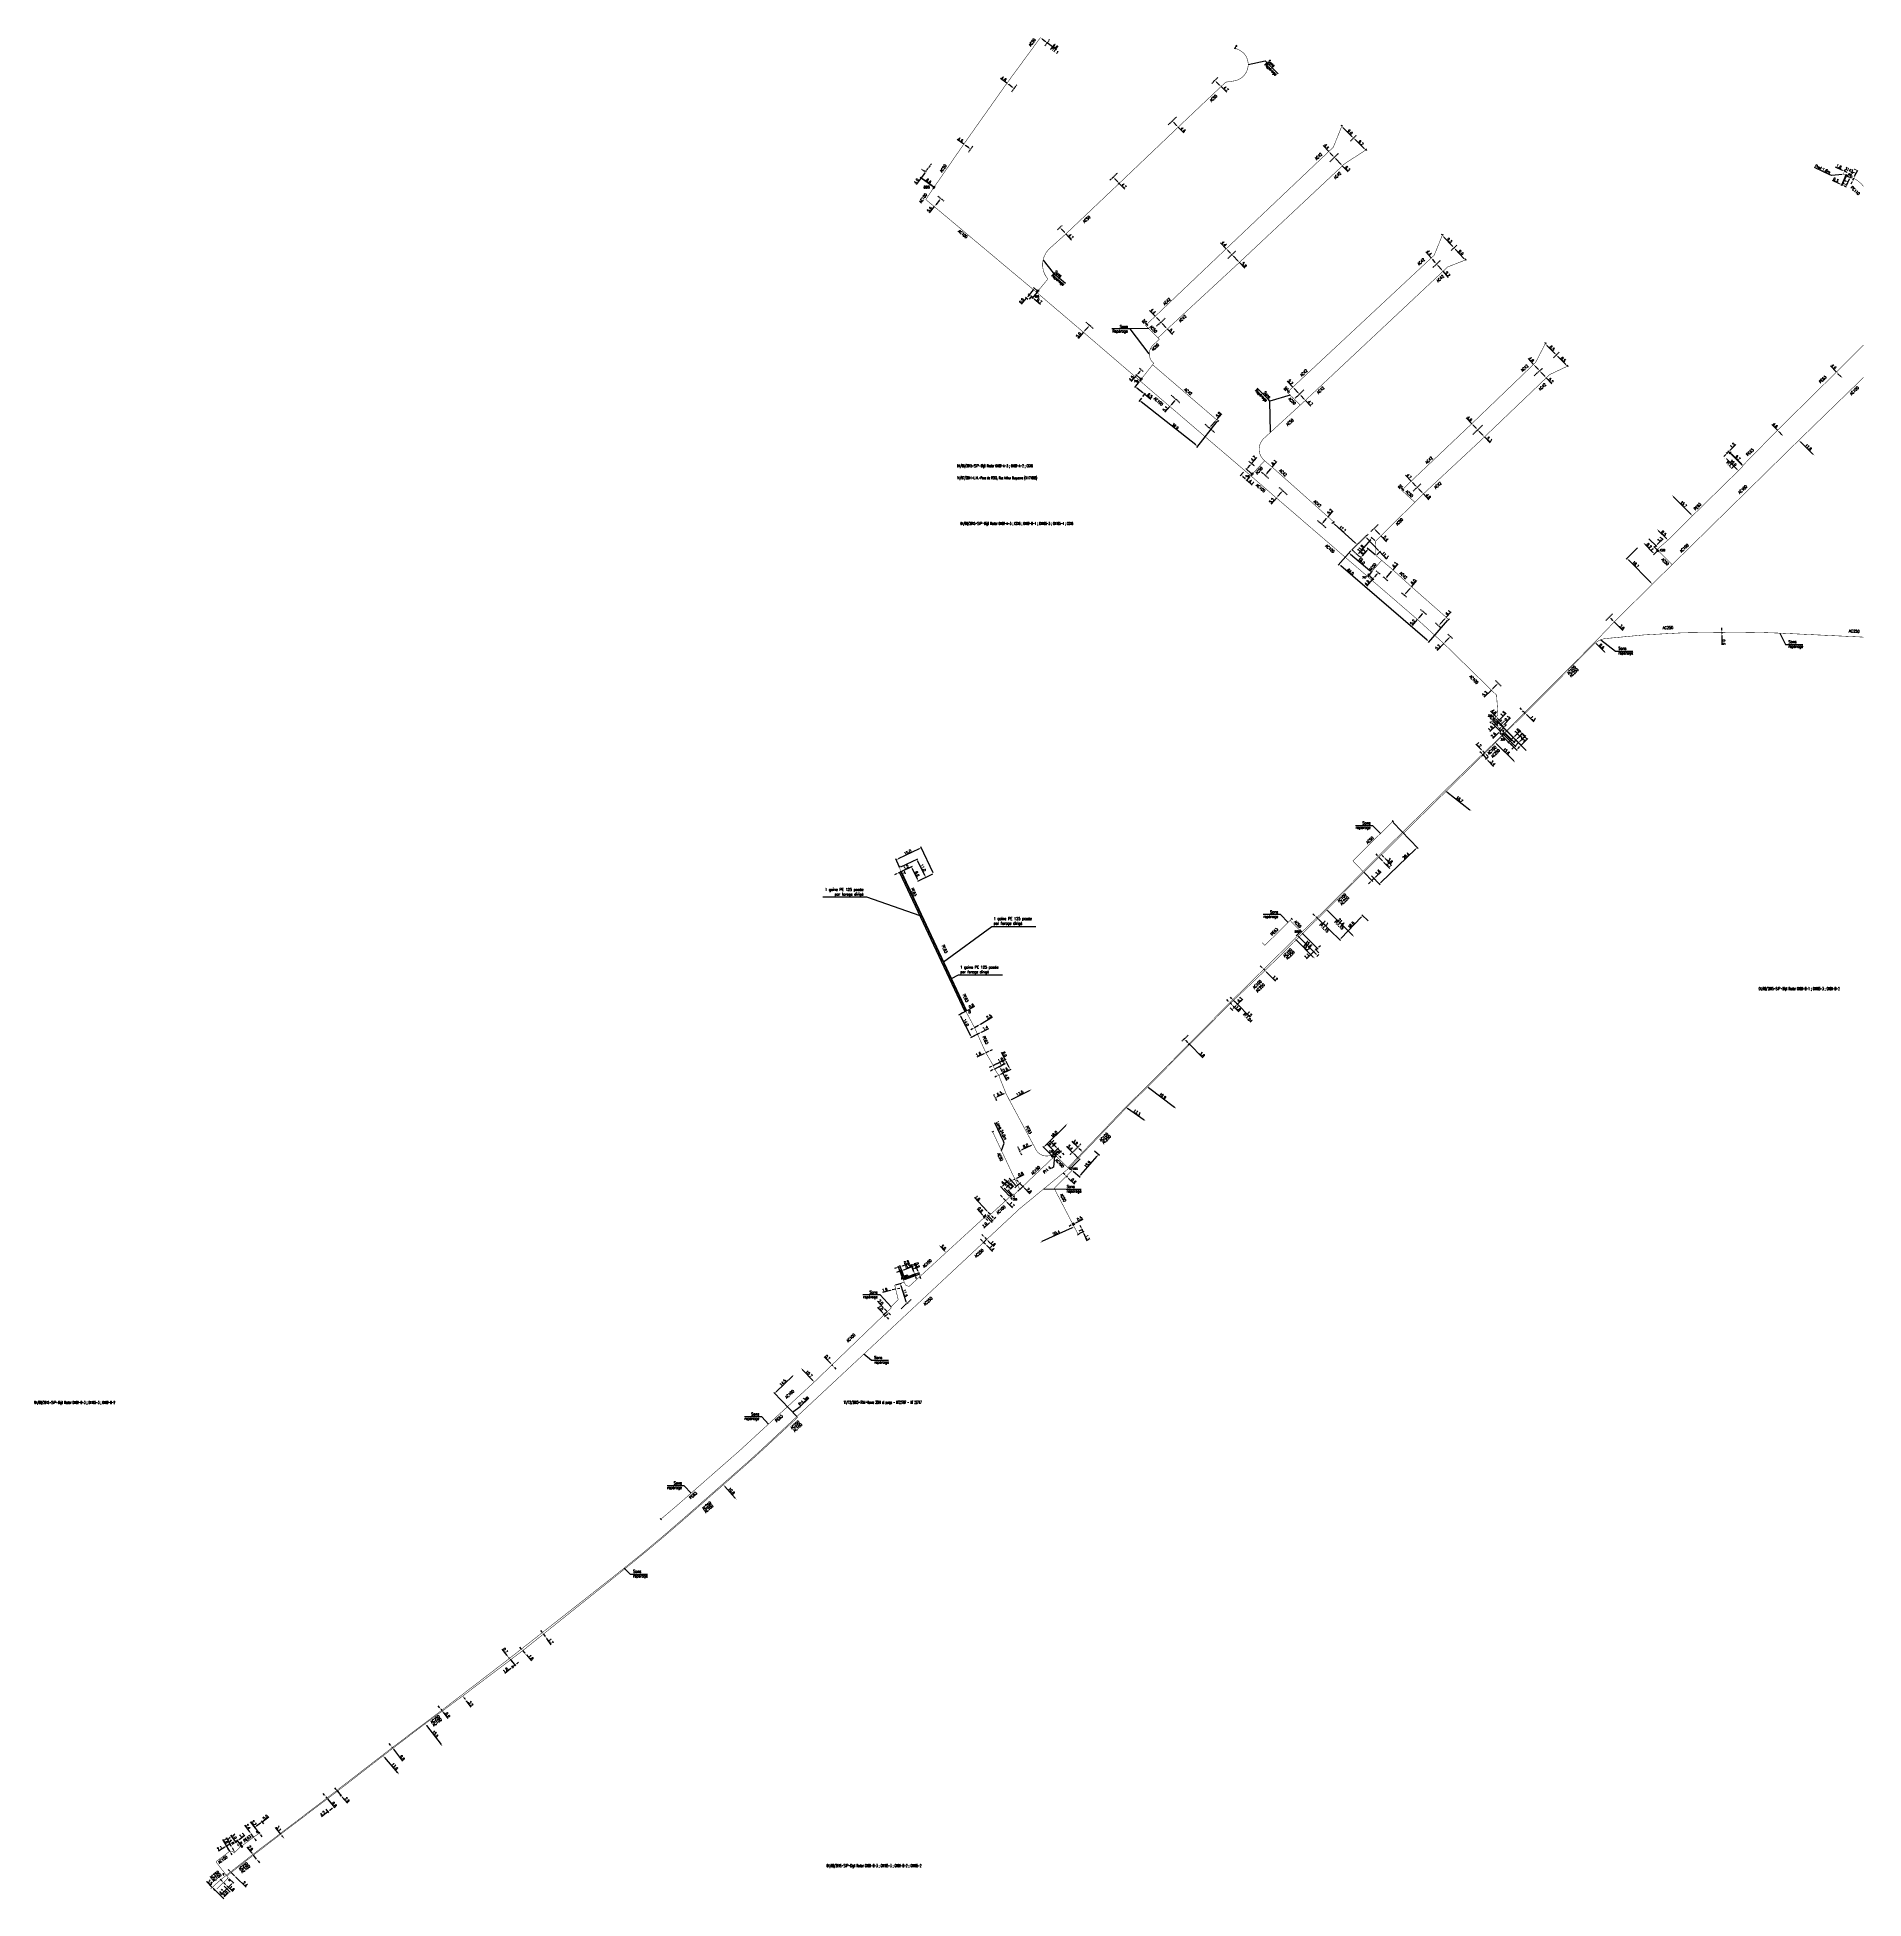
# Model space of a CAD drawing. Header units: millimetres. Extents: x 123014 to 124000, y 123995 to 125000.
import ezdxf
from ezdxf.enums import TextEntityAlignment as Align

# ---------------------------------------------------------------- set-up
doc = ezdxf.new("R2010")
doc.units = ezdxf.units.MM
doc.header["$PDMODE"] = 34
doc.linetypes.add('DASHED', pattern=[0.75, 0.5, -0.25])
doc.layers.get('0').update_dxf_attribs({"linetype": 'CONTINUOUS'})
doc.layers.get('DEFPOINTS').update_dxf_attribs({"linetype": 'CONTINUOUS'})
for name, color, linetype in [('G_110', 6, 'CONTINUOUS'), ('G_120', 4, 'CONTINUOUS'), ('G_300', 7, 'CONTINUOUS'), ('G_340', 7, 'CONTINUOUS'), ('G_400', 7, 'CONTINUOUS'), ('G_910', 7, 'CONTINUOUS')]:
    doc.layers.add(name, color=color, linetype=linetype)
doc.styles.add('G_ROMANS', font='ROMANS.SHX', dxfattribs={"width": 0.75})
doc.styles.get("Standard").update_dxf_attribs({"font": 'romans.shx', "width": 0.85})
doc.linetypes.add('G_CROSS_COUNTRY', pattern='A,8,-7.08,["CROSS COUNTRY",Standard,S=1,R=0,X=-6.34,Y=-0.5],-7.08', length=22.16)
doc.linetypes.add('G_typB_AP', pattern='A,5,-0.3,["o",Standard,S=1.5,R=0,X=0,Y=-0.5],-1.65', length=6.95)
doc.linetypes.add('G_typB_PE', pattern='A,5,-0.3,["o",Standard,S=1.5,R=0,X=0,Y=-0.5],-1.65', length=6.95)
doc.linetypes.add('G_typC_AP', pattern='A,5,-0.3,["X",Standard,S=1,R=0,X=0,Y=-0.5],-1.2', length=6.5)
doc.dimstyles.get("Standard").update_dxf_attribs({"dimtxt": 1.5, "dimasz": 1.2, "dimexe": 0.625, "dimexo": 0.625, "dimgap": 0.25, "dimtad": 1, "dimdec": 1, "dimzin": 0, "dimdsep": 46, "dimtxsty": 'Standard', "dimcen": -0.5, "dimadec": 0, "dimazin": 0, "dimtfac": 1, "dimtdec": 1, "dimtmove": 0, "dimatfit": 3, "dimfxl": 0, "dimtolj": 1, "dimtzin": 0, "dimarcsym": 0})

# ---------------------------------------------------------------- blocks, each defined once
blk = doc.blocks.new('*D4')
at = {"layer": 'DEFPOINTS', "color": 0, "linetype": 'Continuous', "transparency": 16777216}
for p in [(123478.8, 124548.8), (123479.9, 124549.3), (123479.9, 124549.3)]:
    blk.add_point(p, dxfattribs=at)
at = {"layer": 'G_400', "color": 0, "linetype": 'Continuous', "lineweight": -2, "transparency": 16777216}
for p, q in [((123477.7, 124548.3), (123476.6, 124547.7)), ((123478.8, 124548.8), (123479.9, 124549.3)), ((123480.9, 124549.8), (123484.7, 124551.6))]:
    blk.add_line(p, q, dxfattribs=at)
at = {"layer": 'G_400', "color": 0, "linetype": 'Continuous', "transparency": 16777216}
for points in [[(123477.6, 124548.4), (123477.8, 124548.1), (123478.8, 124548.8)], [(123480.9, 124550), (123481, 124549.6), (123479.9, 124549.3)]]:
    blk.add_solid(points, dxfattribs=at)
at = {"layer": 'G_400', "color": 0, "linetype": 'Continuous', "transparency": 16777216, "insert": (123482.9, 124551.9), "char_height": 1.5, "attachment_point": 5, "rotation": 25.3874}
blk.add_mtext('\\A1;1.2', dxfattribs=at)
blk = doc.blocks.new('*D5')
at = {"layer": 'DEFPOINTS', "color": 0, "linetype": 'Continuous', "transparency": 16777216}
for p in [(123479.9, 124549.3), (123485.8, 124552.1), (123497.7, 124548.2)]:
    blk.add_point(p, dxfattribs=at)
at = {"layer": 'G_400', "color": 0, "linetype": 'Continuous', "lineweight": -2, "transparency": 16777216}
for p, q in [((123480.4, 124549.5), (123486.4, 124552.4)), ((123489, 124545.4), (123486.3, 124551)), ((123497.2, 124548), (123489, 124544.1))]:
    blk.add_line(p, q, dxfattribs=at)
at = {"layer": 'G_400', "color": 0, "linetype": 'Continuous', "transparency": 16777216}
for points in [[(123486.5, 124551.1), (123486.1, 124550.9), (123485.8, 124552.1)], [(123489.2, 124545.5), (123488.8, 124545.3), (123489.5, 124544.3)]]:
    blk.add_solid(points, dxfattribs=at)
at = {"layer": 'G_400', "color": 0, "linetype": 'Continuous', "transparency": 16777216, "insert": (123488.8, 124548.2), "char_height": 1.5, "attachment_point": 5, "rotation": 295.4766}
blk.add_mtext('\\A1;8.6', dxfattribs=at)
blk = doc.blocks.new('G_300_12')
at = {"color": 0, "linetype": 'Continuous', "const_width": 0.248, "flags": 128}
blk.add_lwpolyline([(-0.1, 0, 1), (0.1, 0, 1)], format="xyb", close=True, dxfattribs=at)
at = {"linetype": 'Continuous', "style": 'G_ROMANS', "width": 0.75}
blk.add_attdef('P', text='', height=1, dxfattribs=at).set_placement((0, 1.2), align=Align.MIDDLE_CENTER)
at = {"color": 0, "linetype": 'Continuous', "width": 0.75, "flags": 3}
for tag, p in [('DEF_COUP', (0, -7.5)), ('DEF_TYPE', (0, -10)), ('DEF_LEG', (0, -5))]:
    blk.add_attdef(tag, text='', height=1.2, dxfattribs=at).set_placement(p, align=Align.MIDDLE)
blk = doc.blocks.new('G_340_07')
at = {"color": 0, "linetype": 'Continuous', "const_width": 0.25, "flags": 128}
blk.add_lwpolyline([(0, 0), (0.35, 0)], dxfattribs=at)
at = {"color": 0, "linetype": 'Continuous', "flags": 128}
blk.add_lwpolyline([(0.35, -0.5), (0.35, 0.5)], dxfattribs=at)
at = {"color": 0, "linetype": 'Continuous', "width": 0.75, "flags": 3}
for tag, p in [('DEF_COUP', (0, -7.5)), ('DEF_TYPE', (0, -10)), ('DEF_LEG', (0, -5))]:
    blk.add_attdef(tag, text='', height=1.2, dxfattribs=at).set_placement(p, align=Align.MIDDLE)
blk = doc.blocks.new('*D6')
at = {"layer": 'DEFPOINTS', "color": 0, "linetype": 'Continuous', "transparency": 16777216}
for p in [(123479.5, 124551.7), (123488.8, 124556.2), (123497.7, 124548.2)]:
    blk.add_point(p, dxfattribs=at)
at = {"layer": 'G_300', "color": 0, "linetype": 'Continuous', "lineweight": -2, "transparency": 16777216}
for p, q in [((123480, 124552), (123489.3, 124556.4)), ((123493, 124547.3), (123489.3, 124555.1)), ((123497.2, 124548), (123492.9, 124546))]:
    blk.add_line(p, q, dxfattribs=at)
at = {"layer": 'G_300', "color": 0, "linetype": 'Continuous', "transparency": 16777216}
for points in [[(123489.5, 124555.2), (123489.1, 124555), (123488.8, 124556.2)], [(123493.2, 124547.4), (123492.8, 124547.2), (123493.5, 124546.2)]]:
    blk.add_solid(points, dxfattribs=at)
at = {"layer": 'G_300', "color": 0, "linetype": 'Continuous', "transparency": 16777216, "insert": (123492.1, 124551.5), "char_height": 1.5, "attachment_point": 5, "rotation": 295.4766}
blk.add_mtext('\\A1;11.0', dxfattribs=at)
blk = doc.blocks.new('*D7')
at = {"layer": 'DEFPOINTS', "color": 0, "linetype": 'Continuous', "transparency": 16777216}
for p in [(123477.5, 124555.8), (123479.5, 124551.7), (123497.7, 124548.2)]:
    blk.add_point(p, dxfattribs=at)
at = {"layer": 'G_300', "color": 0, "linetype": 'Continuous', "lineweight": -2, "transparency": 16777216}
for p, q in [((123490, 124561.8), (123478.6, 124556.4)), ((123497.5, 124548.8), (123490.8, 124562.8)), ((123479.2, 124552.3), (123477.3, 124556.4))]:
    blk.add_line(p, q, dxfattribs=at)
at = {"layer": 'G_300', "color": 0, "linetype": 'Continuous', "transparency": 16777216}
for points in [[(123489.9, 124561.9), (123490.1, 124561.6), (123491.1, 124562.3)], [(123478.5, 124556.5), (123478.7, 124556.2), (123477.5, 124555.8)]]:
    blk.add_solid(points, dxfattribs=at)
at = {"layer": 'G_300', "color": 0, "linetype": 'Continuous', "transparency": 16777216, "insert": (123483.8, 124559.9), "char_height": 1.5, "attachment_point": 5, "rotation": 25.3874}
blk.add_mtext('\\A1;15.0', dxfattribs=at)
blk = doc.blocks.new('*D8')
at = {"layer": 'DEFPOINTS', "color": 0, "linetype": 'Continuous', "transparency": 16777216}
for p in [(123994.2, 124922.9), (123994.2, 124922.9), (123994.7, 124923.9)]:
    blk.add_point(p, dxfattribs=at)
at = {"layer": 'G_120', "color": 0, "linetype": 'Continuous', "lineweight": -2, "transparency": 16777216}
for p, q in [((123993.7, 124921.8), (123993.2, 124920.8)), ((123994.2, 124922.9), (123994.7, 124923.9)), ((123995.2, 124925), (123996.9, 124928.4))]:
    blk.add_line(p, q, dxfattribs=at)
at = {"layer": 'G_120', "color": 0, "linetype": 'Continuous', "transparency": 16777216}
for points in [[(123993.5, 124921.9), (123993.9, 124921.8), (123994.2, 124922.9)], [(123995.1, 124925.1), (123995.4, 124924.9), (123994.7, 124923.9)]]:
    blk.add_solid(points, dxfattribs=at)
at = {"layer": 'G_120', "color": 0, "linetype": 'Continuous', "transparency": 16777216, "insert": (123995.4, 124927.7), "char_height": 1.5, "attachment_point": 5, "rotation": 64.0166}
blk.add_mtext('\\A1;1.1', dxfattribs=at)
blk = doc.blocks.new('*D9')
at = {"layer": 'DEFPOINTS', "color": 0, "linetype": 'Continuous', "transparency": 16777216}
for p in [(123988.2, 124920.5), (123990.8, 124925.4), (123991, 124926.5)]:
    blk.add_point(p, dxfattribs=at)
at = {"layer": 'G_300', "color": 0, "linetype": 'Continuous', "lineweight": -2, "transparency": 16777216}
for p, q in [((123987.1, 124921), (123983.2, 124922.8)), ((123990.7, 124925.9), (123987.9, 124919.9)), ((123990.5, 124924.8), (123988.2, 124919.8)), ((123988.5, 124920.4), (123988.2, 124920.5)), ((123989.6, 124919.9), (123990.7, 124919.4))]:
    blk.add_line(p, q, dxfattribs=at)
at = {"layer": 'G_300', "color": 0, "linetype": 'Continuous', "transparency": 16777216}
for points in [[(123987.2, 124921.2), (123987, 124920.8), (123988.2, 124920.5)], [(123989.6, 124920.1), (123989.5, 124919.7), (123988.5, 124920.4)]]:
    blk.add_solid(points, dxfattribs=at)
at = {"layer": 'G_300', "color": 0, "linetype": 'Continuous', "transparency": 16777216, "insert": (123985, 124923.1), "char_height": 1.5, "attachment_point": 5, "rotation": 335.1218}
blk.add_mtext('\\A1;0.3', dxfattribs=at)
blk = doc.blocks.new('G_300_04')
at = {"linetype": 'Continuous'}
h = blk.add_hatch(color=0, dxfattribs=at)
h.paths.add_polyline_path([(-0.5, 0.5), (-0.5, -0.5), (0, 0)])
h.paths.add_polyline_path([(0.5, 0.5), (0, 0), (0.5, -0.5)])
at = {"color": 0, "linetype": 'Continuous', "flags": 128}
blk.add_lwpolyline([(-0.5, -0.5), (0.5, 0.5), (0.5, -0.5), (-0.5, 0.5)], close=True, dxfattribs=at)
at = {"color": 0, "linetype": 'Continuous', "width": 0.75}
blk.add_attdef('NUM', text='', height=1, dxfattribs=at).set_placement((0, 1.8), align=Align.MIDDLE_CENTER)
at = {"color": 0, "linetype": 'Continuous', "width": 0.75, "flags": 3}
for tag, p in [('DEF_COUP', (0, -7.5)), ('DEF_TYPE', (0, -10)), ('DEF_LEG', (0, -5))]:
    blk.add_attdef(tag, text='', height=1.2, dxfattribs=at).set_placement(p, align=Align.MIDDLE)
blk = doc.blocks.new('*D10')
at = {"layer": 'DEFPOINTS', "color": 0, "linetype": 'Continuous', "transparency": 16777216}
for p in [(123990.8, 124925.4), (123991, 124926.5), (123993.3, 124925.4)]:
    blk.add_point(p, dxfattribs=at)
at = {"layer": 'G_300', "color": 0, "linetype": 'Continuous', "lineweight": -2, "transparency": 16777216}
for p, q in [((123992.3, 124923.4), (123990.7, 124919.9)), ((123991.4, 124925.1), (123993.4, 124924.2)), ((123991.5, 124926.2), (123993.8, 124925.1)), ((123993.3, 124925.4), (123992.8, 124924.4)), ((123993.8, 124926.5), (123994.3, 124927.6))]:
    blk.add_line(p, q, dxfattribs=at)
at = {"layer": 'G_300', "color": 0, "linetype": 'Continuous', "transparency": 16777216}
for points in [[(123992.2, 124923.4), (123992.5, 124923.3), (123992.8, 124924.4)], [(123993.6, 124926.6), (123994, 124926.4), (123993.3, 124925.4)]]:
    blk.add_solid(points, dxfattribs=at)
at = {"layer": 'G_300', "color": 0, "linetype": 'Continuous', "transparency": 16777216, "insert": (123990.4, 124921.5), "char_height": 1.5, "attachment_point": 5, "rotation": 65.1218}
blk.add_mtext('\\A1;1.1', dxfattribs=at)
blk = doc.blocks.new('*D11')
at = {"layer": 'DEFPOINTS', "color": 0, "linetype": 'Continuous', "transparency": 16777216}
for p in [(123989.5, 124927.1), (123991.2, 124927), (123991.2, 124927)]:
    blk.add_point(p, dxfattribs=at)
at = {"layer": 'G_120', "color": 0, "linetype": 'Continuous', "lineweight": -2, "transparency": 16777216}
for p, q in [((123988.7, 124928.2), (123984.9, 124930)), ((123989.8, 124927.7), (123990.1, 124928.3)), ((123991.2, 124927), (123989.8, 124927.7)), ((123992.3, 124926.5), (123993.4, 124926))]:
    blk.add_line(p, q, dxfattribs=at)
at = {"layer": 'G_120', "color": 0, "linetype": 'Continuous', "transparency": 16777216}
for points in [[(123988.8, 124928.4), (123988.6, 124928), (123989.8, 124927.7)], [(123992.4, 124926.7), (123992.2, 124926.4), (123991.2, 124927)]]:
    blk.add_solid(points, dxfattribs=at)
at = {"layer": 'G_120', "color": 0, "linetype": 'Continuous', "transparency": 16777216, "insert": (123986.7, 124930.3), "char_height": 1.5, "attachment_point": 5, "rotation": 335.1218}
blk.add_mtext('\\A1;1.6', dxfattribs=at)
blk = doc.blocks.new('*D12')
at = {"layer": 'DEFPOINTS', "color": 0, "linetype": 'Continuous', "transparency": 16777216}
for p in [(123953.5, 124787.8), (123953.5, 124787.8), (123956.7, 124784.6)]:
    blk.add_point(p, dxfattribs=at)
at = {"layer": 'G_120', "color": 0, "linetype": 'Continuous', "lineweight": -2, "transparency": 16777216}
for p, q in [((123953.5, 124787.8), (123950.4, 124790.9)), ((123955.9, 124785.4), (123954.4, 124787))]:
    blk.add_line(p, q, dxfattribs=at)
at = {"layer": 'G_120', "color": 0, "linetype": 'Continuous', "transparency": 16777216}
for points in [[(123954.5, 124787.1), (123954.2, 124786.8), (123953.5, 124787.8)], [(123956, 124785.6), (123955.8, 124785.3), (123956.7, 124784.6)]]:
    blk.add_solid(points, dxfattribs=at)
at = {"layer": 'G_120', "color": 0, "linetype": 'Continuous', "transparency": 16777216, "insert": (123952.3, 124790.5), "char_height": 1.5, "attachment_point": 5, "rotation": 314.6309}
blk.add_mtext('\\A1;4.6', dxfattribs=at)
blk = doc.blocks.new('*D13')
at = {"layer": 'DEFPOINTS', "color": 0, "linetype": 'Continuous', "transparency": 16777216}
for p in [(123985.4, 124819.3), (123985.4, 124819.3), (123988.6, 124816)]:
    blk.add_point(p, dxfattribs=at)
at = {"layer": 'G_120', "color": 0, "linetype": 'Continuous', "lineweight": -2, "transparency": 16777216}
for p, q in [((123985.4, 124819.3), (123982.1, 124822.6)), ((123987.8, 124816.9), (123986.2, 124818.4))]:
    blk.add_line(p, q, dxfattribs=at)
at = {"layer": 'G_120', "color": 0, "linetype": 'Continuous', "transparency": 16777216}
for points in [[(123986.4, 124818.6), (123986.1, 124818.3), (123985.4, 124819.3)], [(123987.9, 124817), (123987.6, 124816.7), (123988.6, 124816)]]:
    blk.add_solid(points, dxfattribs=at)
at = {"layer": 'G_120', "color": 0, "linetype": 'Continuous', "transparency": 16777216, "insert": (123983.9, 124822.2), "char_height": 1.5, "attachment_point": 5, "rotation": 314.6309}
blk.add_mtext('\\A1;4.6', dxfattribs=at)
blk = doc.blocks.new('*D14')
at = {"layer": 'DEFPOINTS', "color": 0, "linetype": 'Continuous', "transparency": 16777216}
for p in [(123927, 124774.7), (123934.9, 124768.9), (123934.9, 124768.9)]:
    blk.add_point(p, dxfattribs=at)
at = {"layer": 'G_120', "color": 0, "linetype": 'Continuous', "lineweight": -2, "transparency": 16777216}
for p, q in [((123927.5, 124775.1), (123928.5, 124776.2)), ((123928.9, 124774.9), (123934.1, 124769.7))]:
    blk.add_line(p, q, dxfattribs=at)
at = {"layer": 'G_120', "color": 0, "linetype": 'Continuous', "transparency": 16777216}
for points in [[(123929.1, 124775.1), (123928.8, 124774.8), (123928.1, 124775.8)], [(123934.2, 124769.9), (123933.9, 124769.6), (123934.9, 124768.9)]]:
    blk.add_solid(points, dxfattribs=at)
at = {"layer": 'G_120', "color": 0, "linetype": 'Continuous', "transparency": 16777216, "insert": (123932.2, 124773), "char_height": 1.5, "attachment_point": 5, "rotation": 314.8012}
blk.add_mtext('\\A1;9.7', dxfattribs=at)
blk = doc.blocks.new('*D15')
at = {"layer": 'DEFPOINTS', "color": 0, "linetype": 'Continuous', "transparency": 16777216}
for p in [(123927, 124774.7), (123927.2, 124776.3), (123934.8, 124768.6)]:
    blk.add_point(p, dxfattribs=at)
at = {"layer": 'G_120', "color": 0, "linetype": 'Continuous', "lineweight": -2, "transparency": 16777216}
for p, q in [((123928, 124777.1), (123931, 124780.1)), ((123925.5, 124774.6), (123924.6, 124773.7)), ((123926.6, 124775.1), (123925.9, 124775.9)), ((123926.3, 124775.4), (123927.2, 124776.3)), ((123934.4, 124769), (123926.7, 124776.7))]:
    blk.add_line(p, q, dxfattribs=at)
at = {"layer": 'G_120', "color": 0, "linetype": 'Continuous', "transparency": 16777216}
for points in [[(123925.3, 124774.7), (123925.6, 124774.4), (123926.3, 124775.4)], [(123927.9, 124777.3), (123928.2, 124777), (123927.2, 124776.3)]]:
    blk.add_solid(points, dxfattribs=at)
at = {"layer": 'G_120', "color": 0, "linetype": 'Continuous', "transparency": 16777216, "insert": (123929.2, 124779.7), "char_height": 1.5, "attachment_point": 5, "rotation": 44.8012}
blk.add_mtext('\\A1;1.2', dxfattribs=at)
blk = doc.blocks.new('*D16')
at = {"layer": 'DEFPOINTS', "color": 0, "linetype": 'Continuous', "transparency": 16777216}
for p in [(123925.4, 124773.1), (123932.4, 124766), (123932.4, 124766)]:
    blk.add_point(p, dxfattribs=at)
at = {"layer": 'G_120', "color": 0, "linetype": 'Continuous', "lineweight": -2, "transparency": 16777216}
for p, q in [((123924.9, 124772.6), (123924.9, 124772.6)), ((123926.2, 124772.2), (123931.6, 124766.8))]:
    blk.add_line(p, q, dxfattribs=at)
at = {"layer": 'G_120', "color": 0, "linetype": 'Continuous', "transparency": 16777216}
for points in [[(123926.4, 124772.4), (123926.1, 124772.1), (123925.4, 124773.1)], [(123931.7, 124767), (123931.4, 124766.7), (123932.4, 124766)]]:
    blk.add_solid(points, dxfattribs=at)
at = {"layer": 'G_120', "color": 0, "linetype": 'Continuous', "transparency": 16777216, "insert": (123929.6, 124770.2), "char_height": 1.5, "attachment_point": 5, "rotation": 314.8012}
blk.add_mtext('\\A1;10.0', dxfattribs=at)
blk = doc.blocks.new('GIS_MODF')
at = {"color": 0, "linetype": 'Continuous', "flags": 128}
for points in [[(-2.2, 0), (-1.7, 0)], [(1.5, 0), (2, 0)]]:
    blk.add_lwpolyline(points, dxfattribs=at)
at = {"color": 0, "linetype": 'Continuous', "width": 0.5}
blk.add_attdef('DATE', text='', height=1.5, dxfattribs=at).set_placement((-2.5, -0.8), align=Align.RIGHT)
at = {"color": 0, "linetype": 'Continuous', "width": 1.771291}
blk.add_attdef('USER', text='', height=1.5, dxfattribs=at).set_placement((-1.5, -0.8), (1.3, -0.8), align=Align.FIT)
at = {"color": 0, "linetype": 'Continuous', "width": 0.5}
blk.add_attdef('DESC', (2.3, -0.8), '', height=1.5, dxfattribs=at)
blk = doc.blocks.new('*D19')
at = {"layer": 'DEFPOINTS', "color": 0, "linetype": 'Continuous', "transparency": 16777216}
for p in [(123515.1, 124474.1), (123518.3, 124460), (123522.7, 124462.3)]:
    blk.add_point(p, dxfattribs=at)
at = {"layer": 'G_400', "color": 0, "linetype": 'Continuous', "lineweight": -2, "transparency": 16777216}
for p, q in [((123514.6, 124473.8), (123511.2, 124472)), ((123512.3, 124471.3), (123517.7, 124461)), ((123522.1, 124462), (123517.7, 124459.7))]:
    blk.add_line(p, q, dxfattribs=at)
at = {"layer": 'G_400', "color": 0, "linetype": 'Continuous', "transparency": 16777216}
for points in [[(123512.5, 124471.4), (123512.1, 124471.2), (123511.8, 124472.3)], [(123517.9, 124461.1), (123517.6, 124460.9), (123518.3, 124460)]]:
    blk.add_solid(points, dxfattribs=at)
at = {"layer": 'G_400', "color": 0, "linetype": 'Continuous', "transparency": 16777216, "insert": (123515.2, 124467.9), "char_height": 1.5, "attachment_point": 5, "rotation": 297.8707}
blk.add_mtext('\\A1;14.0', dxfattribs=at)
blk = doc.blocks.new('*D20')
at = {"layer": 'DEFPOINTS', "color": 0, "linetype": 'Continuous', "transparency": 16777216}
for p in [(123514.4, 124473.7), (123514.4, 124473.7), (123515.1, 124474.1)]:
    blk.add_point(p, dxfattribs=at)
at = {"layer": 'G_400', "color": 0, "linetype": 'Continuous', "lineweight": -2, "transparency": 16777216}
for p, q in [((123513.4, 124473.2), (123512.3, 124472.6)), ((123514.4, 124473.7), (123515.1, 124474.1)), ((123516.2, 124474.7), (123520, 124476.7))]:
    blk.add_line(p, q, dxfattribs=at)
at = {"layer": 'G_400', "color": 0, "linetype": 'Continuous', "transparency": 16777216}
for points in [[(123513.3, 124473.4), (123513.4, 124473), (123514.4, 124473.7)], [(123516.1, 124474.8), (123516.3, 124474.5), (123515.1, 124474.1)]]:
    blk.add_solid(points, dxfattribs=at)
at = {"layer": 'G_400', "color": 0, "linetype": 'Continuous', "transparency": 16777216, "insert": (123518.2, 124476.9), "char_height": 1.5, "attachment_point": 5, "rotation": 27.8707}
blk.add_mtext('\\A1;0.8', dxfattribs=at)
blk = doc.blocks.new('G_340_17')
at = {"linetype": 'Continuous'}
blk.add_hatch(color=0, dxfattribs=at).paths.add_polyline_path([(0.125, 0.75), (-0.125, 0.75), (-0.125, -0.75), (0.125, -0.75)])
at = {"color": 0, "linetype": 'Continuous'}
blk.add_lwpolyline([(-0.125, 0.75), (0.125, 0.75), (0.125, -0.75), (-0.125, -0.75)], close=True, dxfattribs=at)
at = {"color": 0, "linetype": 'Continuous', "width": 0.75}
for tag, height, flags, p in [('RE', 1.5, 8, (0, 3)), ('DEF_COUP', 1.2, 3, (0, -7.5)), ('DEF_TYPE', 1.2, 3, (0, -10)), ('DEF_LEG', 1.2, 3, (0, -5))]:
    blk.add_attdef(tag, text='', height=height, dxfattribs=dict(at, flags=flags)).set_placement(p, align=Align.MIDDLE)
blk = doc.blocks.new('G_340_16')
at = {"linetype": 'Continuous'}
blk.add_hatch(color=0, dxfattribs=at).paths.add_polyline_path([(0.1, 0.8), (-0.1, 0.8), (-0.1, -0.8), (0.1, -0.8)])
at = {"color": 0, "linetype": 'Continuous'}
blk.add_lwpolyline([(-0.1, 0.8), (0.1, 0.8), (0.1, -0.8), (-0.1, -0.8)], close=True, dxfattribs=at)
at = {"color": 0, "linetype": 'Continuous', "width": 0.75}
for tag, height, flags, p in [('TR', 1, 8, (0, 2.1)), ('DEF_COUP', 1.2, 3, (0, -7.5)), ('DEF_TYPE', 1.2, 3, (0, -10)), ('DEF_LEG', 1.2, 3, (0, -5))]:
    blk.add_attdef(tag, text='', height=height, dxfattribs=dict(at, flags=flags)).set_placement(p, align=Align.MIDDLE)
blk = doc.blocks.new('*D21')
at = {"layer": 'DEFPOINTS', "color": 0, "linetype": 'Continuous', "transparency": 16777216}
for p in [(123555.4, 124999.9), (123559.1, 124997.2), (123559.1, 124997.2)]:
    blk.add_point(p, dxfattribs=at)
at = {"layer": 'G_120', "color": 0, "linetype": 'Continuous', "lineweight": -2, "transparency": 16777216}
for p, q in [((123556.4, 124999.2), (123558.2, 124997.9)), ((123559.1, 124997.2), (123564.2, 124993.5))]:
    blk.add_line(p, q, dxfattribs=at)
at = {"layer": 'G_120', "color": 0, "linetype": 'Continuous', "transparency": 16777216}
for points in [[(123556.5, 124999.3), (123556.3, 124999), (123555.4, 124999.9)], [(123558.3, 124998), (123558, 124997.7), (123559.1, 124997.2)]]:
    blk.add_solid(points, dxfattribs=at)
at = {"layer": 'G_120', "color": 0, "linetype": 'Continuous', "transparency": 16777216, "insert": (123563.5, 124995.3), "char_height": 1.5, "attachment_point": 5, "rotation": 324.0211}
blk.add_mtext('\\A1;4.6', dxfattribs=at)
blk = doc.blocks.new('*D22')
at = {"layer": 'DEFPOINTS', "color": 0, "linetype": 'Continuous', "transparency": 16777216}
for p in [(123537.3, 124975.3), (123541.2, 124972.4), (123541.2, 124972.4)]:
    blk.add_point(p, dxfattribs=at)
at = {"layer": 'G_120', "color": 0, "linetype": 'Continuous', "lineweight": -2, "transparency": 16777216}
for p, q in [((123537.3, 124975.3), (123533.8, 124977.8)), ((123540.2, 124973.2), (123538.3, 124974.6))]:
    blk.add_line(p, q, dxfattribs=at)
at = {"layer": 'G_120', "color": 0, "linetype": 'Continuous', "transparency": 16777216}
for points in [[(123538.4, 124974.7), (123538.2, 124974.4), (123537.3, 124975.3)], [(123540.4, 124973.3), (123540.1, 124973), (123541.2, 124972.4)]]:
    blk.add_solid(points, dxfattribs=at)
at = {"layer": 'G_120', "color": 0, "linetype": 'Continuous', "transparency": 16777216, "insert": (123535.7, 124977.7), "char_height": 1.5, "attachment_point": 5, "rotation": 324.0914}
blk.add_mtext('\\A1;4.8', dxfattribs=at)
blk = doc.blocks.new('*D23')
at = {"layer": 'DEFPOINTS', "color": 0, "linetype": 'Continuous', "transparency": 16777216}
for p in [(123514, 124942.3), (123517.8, 124939.7), (123517.8, 124939.7)]:
    blk.add_point(p, dxfattribs=at)
at = {"layer": 'G_120', "color": 0, "linetype": 'Continuous', "lineweight": -2, "transparency": 16777216}
for p, q in [((123514, 124942.3), (123510.4, 124944.8)), ((123516.8, 124940.3), (123515, 124941.6))]:
    blk.add_line(p, q, dxfattribs=at)
at = {"layer": 'G_120', "color": 0, "linetype": 'Continuous', "transparency": 16777216}
for points in [[(123515.1, 124941.8), (123514.9, 124941.4), (123514, 124942.3)], [(123516.9, 124940.5), (123516.7, 124940.2), (123517.8, 124939.7)]]:
    blk.add_solid(points, dxfattribs=at)
at = {"layer": 'G_120', "color": 0, "linetype": 'Continuous', "transparency": 16777216, "insert": (123512.3, 124944.7), "char_height": 1.5, "attachment_point": 5, "rotation": 325.0808}
blk.add_mtext('\\A1;4.6', dxfattribs=at)
blk = doc.blocks.new('*D24')
at = {"layer": 'DEFPOINTS', "color": 0, "linetype": 'Continuous', "transparency": 16777216}
for p in [(123493.3, 124927.3), (123493.3, 124927.3), (123498, 124919.1)]:
    blk.add_point(p, dxfattribs=at)
at = {"layer": 'G_300', "color": 0, "linetype": 'Continuous', "lineweight": -2, "transparency": 16777216}
for p, q in [((123491, 124924.1), (123488.4, 124920.5)), ((123497.5, 124919.4), (123490.5, 124924.4)), ((123492.6, 124926.4), (123491.7, 124925.1))]:
    blk.add_line(p, q, dxfattribs=at)
at = {"layer": 'G_300', "color": 0, "linetype": 'Continuous', "transparency": 16777216}
for points in [[(123491.5, 124925.2), (123491.8, 124924.9), (123491, 124924.1)], [(123492.5, 124926.5), (123492.8, 124926.2), (123493.3, 124927.3)]]:
    blk.add_solid(points, dxfattribs=at)
at = {"layer": 'G_300', "color": 0, "linetype": 'Continuous', "transparency": 16777216, "insert": (123488.5, 124922.4), "char_height": 1.5, "attachment_point": 5, "rotation": 54.3352}
blk.add_mtext('\\A1;4.0', dxfattribs=at)
blk = doc.blocks.new('*D25')
at = {"layer": 'DEFPOINTS', "color": 0, "linetype": 'Continuous', "transparency": 16777216}
for p in [(123491, 124924.1), (123493.3, 124927.3), (123498, 124919.1)]:
    blk.add_point(p, dxfattribs=at)
at = {"layer": 'G_300', "color": 0, "linetype": 'Continuous', "lineweight": -2, "transparency": 16777216}
for p, q in [((123493, 124926.8), (123490.6, 124923.6)), ((123497, 124919.8), (123492, 124923.4))]:
    blk.add_line(p, q, dxfattribs=at)
at = {"layer": 'G_300', "color": 0, "linetype": 'Continuous', "transparency": 16777216}
for points in [[(123492.1, 124923.5), (123491.8, 124923.2), (123491, 124924.1)], [(123497.1, 124919.9), (123496.9, 124919.6), (123498, 124919.1)]]:
    blk.add_solid(points, dxfattribs=at)
at = {"layer": 'G_300', "color": 0, "linetype": 'Continuous', "transparency": 16777216, "insert": (123495.1, 124922.4), "char_height": 1.5, "attachment_point": 5, "rotation": 324.3352}
blk.add_mtext('\\A1;8.6', dxfattribs=at)
blk = doc.blocks.new('*D26')
at = {"layer": 'DEFPOINTS', "color": 0, "linetype": 'Continuous', "transparency": 16777216}
for p in [(123501.6, 124913), (123501.6, 124913), (123498.1, 124908.7)]:
    blk.add_point(p, dxfattribs=at)
at = {"layer": 'G_120', "color": 0, "linetype": 'Continuous', "lineweight": -2, "transparency": 16777216}
for p, q in [((123500.9, 124912.1), (123498.9, 124909.6)), ((123498.1, 124908.7), (123495.4, 124905.2))]:
    blk.add_line(p, q, dxfattribs=at)
at = {"layer": 'G_120', "color": 0, "linetype": 'Continuous', "transparency": 16777216}
for points in [[(123498.7, 124909.7), (123499, 124909.5), (123498.1, 124908.7)], [(123500.7, 124912.2), (123501, 124912), (123501.6, 124913)]]:
    blk.add_solid(points, dxfattribs=at)
at = {"layer": 'G_120', "color": 0, "linetype": 'Continuous', "transparency": 16777216, "insert": (123495.6, 124907.1), "char_height": 1.5, "attachment_point": 5, "rotation": 51.3089}
blk.add_mtext('\\A1;5.6', dxfattribs=at)
blk = doc.blocks.new('*D27')
at = {"layer": 'DEFPOINTS', "color": 0, "linetype": 'Continuous', "transparency": 16777216}
for p in [(123578.7, 124840.8), (123581.9, 124844.6), (123581.9, 124844.6)]:
    blk.add_point(p, dxfattribs=at)
at = {"layer": 'G_120', "color": 0, "linetype": 'Continuous', "lineweight": -2, "transparency": 16777216}
for p, q in [((123578.7, 124840.8), (123575.9, 124837.4)), ((123581.2, 124843.6), (123579.5, 124841.7))]:
    blk.add_line(p, q, dxfattribs=at)
at = {"layer": 'G_120', "color": 0, "linetype": 'Continuous', "transparency": 16777216}
for points in [[(123579.3, 124841.8), (123579.6, 124841.5), (123578.7, 124840.8)], [(123581, 124843.8), (123581.3, 124843.5), (123581.9, 124844.6)]]:
    blk.add_solid(points, dxfattribs=at)
at = {"layer": 'G_120', "color": 0, "linetype": 'Continuous', "transparency": 16777216, "insert": (123576.1, 124839.3), "char_height": 1.5, "attachment_point": 5, "rotation": 49.5752}
blk.add_mtext('\\A1;5.0', dxfattribs=at)
blk = doc.blocks.new('*D28')
at = {"layer": 'DEFPOINTS', "color": 0, "linetype": 'Continuous', "transparency": 16777216}
for p in [(123625.3, 124800.7), (123628.7, 124804.6), (123628.7, 124804.6)]:
    blk.add_point(p, dxfattribs=at)
at = {"layer": 'G_120', "color": 0, "linetype": 'Continuous', "lineweight": -2, "transparency": 16777216}
for p, q in [((123625.3, 124800.7), (123622.7, 124797.7)), ((123627.9, 124803.7), (123626.1, 124801.6))]:
    blk.add_line(p, q, dxfattribs=at)
at = {"layer": 'G_120', "color": 0, "linetype": 'Continuous', "transparency": 16777216}
for points in [[(123626, 124801.7), (123626.3, 124801.5), (123625.3, 124800.7)], [(123627.7, 124803.8), (123628, 124803.5), (123628.7, 124804.6)]]:
    blk.add_solid(points, dxfattribs=at)
at = {"layer": 'G_120', "color": 0, "linetype": 'Continuous', "transparency": 16777216, "insert": (123622.9, 124799.4), "char_height": 1.5, "attachment_point": 5, "rotation": 49.3607}
blk.add_mtext('\\A1;5.1', dxfattribs=at)
blk = doc.blocks.new('*D29')
at = {"layer": 'DEFPOINTS', "color": 0, "linetype": 'Continuous', "transparency": 16777216}
for p in [(123566, 124897.3), (123566, 124897.3), (123569.2, 124893.9)]:
    blk.add_point(p, dxfattribs=at)
at = {"layer": 'G_120', "color": 0, "linetype": 'Continuous', "lineweight": -2, "transparency": 16777216}
for p, q in [((123566.8, 124896.4), (123568.4, 124894.8)), ((123569.2, 124893.9), (123572.3, 124890.6))]:
    blk.add_line(p, q, dxfattribs=at)
at = {"layer": 'G_120', "color": 0, "linetype": 'Continuous', "transparency": 16777216}
for points in [[(123566.9, 124896.6), (123566.7, 124896.3), (123566, 124897.3)], [(123568.5, 124894.9), (123568.2, 124894.6), (123569.2, 124893.9)]]:
    blk.add_solid(points, dxfattribs=at)
at = {"layer": 'G_120', "color": 0, "linetype": 'Continuous', "transparency": 16777216, "insert": (123571.9, 124892.5), "char_height": 1.5, "attachment_point": 5, "rotation": 313.4865}
blk.add_mtext('\\A1;4.7', dxfattribs=at)
blk = doc.blocks.new('*D30')
at = {"layer": 'DEFPOINTS', "color": 0, "linetype": 'Continuous', "transparency": 16777216}
for p in [(123594.8, 124924.6), (123595.4, 124925.2), (123598.7, 124921.8)]:
    blk.add_point(p, dxfattribs=at)
at = {"layer": 'G_120', "color": 0, "linetype": 'Continuous', "lineweight": -2, "transparency": 16777216}
for p, q in [((123595, 124924.8), (123594.3, 124924.2)), ((123595.6, 124923.7), (123597.2, 124922.1)), ((123598.2, 124921.4), (123597.5, 124920.8)), ((123598, 124921.2), (123601, 124918))]:
    blk.add_line(p, q, dxfattribs=at)
at = {"layer": 'G_120', "color": 0, "linetype": 'Continuous', "transparency": 16777216}
for points in [[(123595.7, 124923.9), (123595.4, 124923.6), (123594.8, 124924.6)], [(123597.3, 124922.2), (123597, 124921.9), (123598, 124921.2)]]:
    blk.add_solid(points, dxfattribs=at)
at = {"layer": 'G_120', "color": 0, "linetype": 'Continuous', "transparency": 16777216, "insert": (123600.6, 124919.9), "char_height": 1.5, "attachment_point": 5, "rotation": 313.5238}
blk.add_mtext('\\A1;4.7', dxfattribs=at)
blk = doc.blocks.new('*D31')
at = {"layer": 'DEFPOINTS', "color": 0, "linetype": 'Continuous', "transparency": 16777216}
for p in [(123626.7, 124954.9), (123626.7, 124954.9), (123629.8, 124951.5)]:
    blk.add_point(p, dxfattribs=at)
at = {"layer": 'G_120', "color": 0, "linetype": 'Continuous', "lineweight": -2, "transparency": 16777216}
for p, q in [((123627.5, 124954), (123629, 124952.4)), ((123629.8, 124951.5), (123632.9, 124948.4))]:
    blk.add_line(p, q, dxfattribs=at)
at = {"layer": 'G_120', "color": 0, "linetype": 'Continuous', "transparency": 16777216}
for points in [[(123627.6, 124954.1), (123627.3, 124953.8), (123626.7, 124954.9)], [(123629.2, 124952.5), (123628.9, 124952.3), (123629.8, 124951.5)]]:
    blk.add_solid(points, dxfattribs=at)
at = {"layer": 'G_120', "color": 0, "linetype": 'Continuous', "transparency": 16777216, "insert": (123632.5, 124950.2), "char_height": 1.5, "attachment_point": 5, "rotation": 313.6283}
blk.add_mtext('\\A1;4.6', dxfattribs=at)
blk = doc.blocks.new('*D32')
at = {"layer": 'DEFPOINTS', "color": 0, "linetype": 'Continuous', "transparency": 16777216}
for p in [(123649.6, 124976.8), (123649.6, 124976.8), (123653, 124973.5)]:
    blk.add_point(p, dxfattribs=at)
at = {"layer": 'G_120', "color": 0, "linetype": 'Continuous', "lineweight": -2, "transparency": 16777216}
for p, q in [((123650.1, 124977.2), (123650.1, 124977.2)), ((123650.5, 124975.9), (123652.1, 124974.3)), ((123653, 124973.5), (123656.1, 124970.4)), ((123653.4, 124973.9), (123653.4, 124973.9))]:
    blk.add_line(p, q, dxfattribs=at)
at = {"layer": 'G_120', "color": 0, "linetype": 'Continuous', "transparency": 16777216}
for points in [[(123650.6, 124976.1), (123650.4, 124975.8), (123649.6, 124976.8)], [(123652.3, 124974.5), (123652, 124974.2), (123653, 124973.5)]]:
    blk.add_solid(points, dxfattribs=at)
at = {"layer": 'G_120', "color": 0, "linetype": 'Continuous', "transparency": 16777216, "insert": (123655.7, 124972.3), "char_height": 1.5, "attachment_point": 5, "rotation": 315.8301}
blk.add_mtext('\\A1;4.7', dxfattribs=at)
blk = doc.blocks.new('*D33')
at = {"layer": 'DEFPOINTS', "color": 0, "linetype": 'Continuous', "transparency": 16777216}
for p in [(123620.5, 124846.2), (123620.5, 124846.2), (123624, 124842.5)]:
    blk.add_point(p, dxfattribs=at)
at = {"layer": 'G_120', "color": 0, "linetype": 'Continuous', "lineweight": -2, "transparency": 16777216}
for p, q in [((123621.3, 124845.4), (123623.2, 124843.4)), ((123624, 124842.5), (123626.8, 124839.6))]:
    blk.add_line(p, q, dxfattribs=at)
at = {"layer": 'G_120', "color": 0, "linetype": 'Continuous', "transparency": 16777216}
for points in [[(123621.5, 124845.5), (123621.2, 124845.2), (123620.5, 124846.2)], [(123623.3, 124843.5), (123623, 124843.3), (123624, 124842.5)]]:
    blk.add_solid(points, dxfattribs=at)
at = {"layer": 'G_120', "color": 0, "linetype": 'Continuous', "transparency": 16777216, "insert": (123626.5, 124841.3), "char_height": 1.5, "attachment_point": 5, "rotation": 313.4879}
blk.add_mtext('\\A1;5.1', dxfattribs=at)
blk = doc.blocks.new('*D34')
at = {"layer": 'DEFPOINTS', "color": 0, "linetype": 'Continuous', "transparency": 16777216}
for p in [(123617.5, 124849.4), (123620.5, 124846.2), (123620.5, 124846.2)]:
    blk.add_point(p, dxfattribs=at)
at = {"layer": 'G_120', "color": 0, "linetype": 'Continuous', "lineweight": -2, "transparency": 16777216}
for p, q in [((123617.5, 124849.4), (123614.4, 124852.6)), ((123619.7, 124847.1), (123618.3, 124848.5))]:
    blk.add_line(p, q, dxfattribs=at)
at = {"layer": 'G_120', "color": 0, "linetype": 'Continuous', "transparency": 16777216}
for points in [[(123618.4, 124848.7), (123618.2, 124848.4), (123617.5, 124849.4)], [(123619.8, 124847.2), (123619.5, 124847), (123620.5, 124846.2)]]:
    blk.add_solid(points, dxfattribs=at)
at = {"layer": 'G_120', "color": 0, "linetype": 'Continuous', "transparency": 16777216, "insert": (123616.3, 124852.2), "char_height": 1.5, "attachment_point": 5, "rotation": 313.4879}
blk.add_mtext('\\A1;4.4', dxfattribs=at)
blk = doc.blocks.new('*D35')
at = {"layer": 'DEFPOINTS', "color": 0, "linetype": 'Continuous', "transparency": 16777216}
for p in [(123658.8, 124882.7), (123658.8, 124882.7), (123662.9, 124878.5)]:
    blk.add_point(p, dxfattribs=at)
at = {"layer": 'G_120', "color": 0, "linetype": 'Continuous', "lineweight": -2, "transparency": 16777216}
for p, q in [((123659.7, 124881.8), (123662, 124879.3)), ((123662.9, 124878.5), (123665.8, 124875.3))]:
    blk.add_line(p, q, dxfattribs=at)
at = {"layer": 'G_120', "color": 0, "linetype": 'Continuous', "transparency": 16777216}
for points in [[(123659.8, 124882), (123659.5, 124881.7), (123658.8, 124882.7)], [(123662.2, 124879.5), (123661.9, 124879.2), (123662.9, 124878.5)]]:
    blk.add_solid(points, dxfattribs=at)
at = {"layer": 'G_120', "color": 0, "linetype": 'Continuous', "transparency": 16777216, "insert": (123665.5, 124877.2), "char_height": 1.5, "attachment_point": 5, "rotation": 313.6253}
blk.add_mtext('\\A1;5.9', dxfattribs=at)
blk = doc.blocks.new('*D36')
at = {"layer": 'DEFPOINTS', "color": 0, "linetype": 'Continuous', "transparency": 16777216}
for p in [(123655.8, 124885.9), (123658.8, 124882.7), (123658.8, 124882.7)]:
    blk.add_point(p, dxfattribs=at)
at = {"layer": 'G_120', "color": 0, "linetype": 'Continuous', "lineweight": -2, "transparency": 16777216}
for p, q in [((123655.8, 124885.9), (123652.7, 124889.1)), ((123658, 124883.6), (123656.6, 124885))]:
    blk.add_line(p, q, dxfattribs=at)
at = {"layer": 'G_120', "color": 0, "linetype": 'Continuous', "transparency": 16777216}
for points in [[(123656.8, 124885.2), (123656.5, 124884.9), (123655.8, 124885.9)], [(123658.1, 124883.7), (123657.9, 124883.4), (123658.8, 124882.7)]]:
    blk.add_solid(points, dxfattribs=at)
at = {"layer": 'G_120', "color": 0, "linetype": 'Continuous', "transparency": 16777216, "insert": (123654.6, 124888.6), "char_height": 1.5, "attachment_point": 5, "rotation": 313.6253}
blk.add_mtext('\\A1;4.4', dxfattribs=at)
blk = doc.blocks.new('*D37')
at = {"layer": 'DEFPOINTS', "color": 0, "linetype": 'Continuous', "transparency": 16777216}
for p in [(123714.2, 124935.2), (123714.2, 124935.2), (123718.5, 124930.6)]:
    blk.add_point(p, dxfattribs=at)
at = {"layer": 'G_120', "color": 0, "linetype": 'Continuous', "lineweight": -2, "transparency": 16777216}
for p, q in [((123715, 124934.4), (123717.7, 124931.5)), ((123718.5, 124930.6), (123721.6, 124927.4))]:
    blk.add_line(p, q, dxfattribs=at)
at = {"layer": 'G_120', "color": 0, "linetype": 'Continuous', "transparency": 16777216}
for points in [[(123715.2, 124934.5), (123714.9, 124934.2), (123714.2, 124935.2)], [(123717.8, 124931.7), (123717.5, 124931.4), (123718.5, 124930.6)]]:
    blk.add_solid(points, dxfattribs=at)
at = {"layer": 'G_120', "color": 0, "linetype": 'Continuous', "transparency": 16777216, "insert": (123721.3, 124929.2), "char_height": 1.5, "attachment_point": 5, "rotation": 313.1953}
blk.add_mtext('\\A1;6.3', dxfattribs=at)
blk = doc.blocks.new('*D38')
at = {"layer": 'DEFPOINTS', "color": 0, "linetype": 'Continuous', "transparency": 16777216}
for p in [(123711.2, 124938.4), (123714.2, 124935.2), (123714.2, 124935.2)]:
    blk.add_point(p, dxfattribs=at)
at = {"layer": 'G_120', "color": 0, "linetype": 'Continuous', "lineweight": -2, "transparency": 16777216}
for p, q in [((123711.2, 124938.4), (123708.2, 124941.7)), ((123713.4, 124936.1), (123712, 124937.5))]:
    blk.add_line(p, q, dxfattribs=at)
at = {"layer": 'G_120', "color": 0, "linetype": 'Continuous', "transparency": 16777216}
for points in [[(123712.2, 124937.7), (123711.9, 124937.4), (123711.2, 124938.4)], [(123713.5, 124936.2), (123713.2, 124936), (123714.2, 124935.2)]]:
    blk.add_solid(points, dxfattribs=at)
at = {"layer": 'G_120', "color": 0, "linetype": 'Continuous', "transparency": 16777216, "insert": (123710, 124941.2), "char_height": 1.5, "attachment_point": 5, "rotation": 313.2647}
blk.add_mtext('\\A1;4.4', dxfattribs=at)
blk = doc.blocks.new('*D39')
at = {"layer": 'DEFPOINTS', "color": 0, "linetype": 'Continuous', "transparency": 16777216}
for p in [(123724.6, 124945.6), (123724.6, 124945.6), (123731.1, 124939.2)]:
    blk.add_point(p, dxfattribs=at)
at = {"layer": 'G_340', "color": 0, "linetype": 'Continuous', "lineweight": -2, "transparency": 16777216}
for p, q in [((123724.1, 124945.2), (123724.1, 124945.2)), ((123730.3, 124940), (123725.4, 124944.8)), ((123730.7, 124938.7), (123730.7, 124938.7))]:
    blk.add_line(p, q, dxfattribs=at)
at = {"layer": 'G_340', "color": 0, "linetype": 'Continuous', "transparency": 16777216}
for points in [[(123725.6, 124944.9), (123725.3, 124944.6), (123724.6, 124945.6)], [(123730.4, 124940.2), (123730.1, 124939.9), (123731.1, 124939.2)]]:
    blk.add_solid(points, dxfattribs=at)
at = {"layer": 'G_340', "color": 0, "linetype": 'Continuous', "transparency": 16777216, "insert": (123728.6, 124943.1), "char_height": 1.5, "attachment_point": 5, "rotation": 315.3134}
blk.add_mtext('\\A1;9.2', dxfattribs=at)
blk = doc.blocks.new('*D40')
at = {"layer": 'DEFPOINTS', "color": 0, "linetype": 'Continuous', "transparency": 16777216}
for p in [(123718.2, 124952), (123724.6, 124945.6), (123724.6, 124945.6)]:
    blk.add_point(p, dxfattribs=at)
at = {"layer": 'G_340', "color": 0, "linetype": 'Continuous', "lineweight": -2, "transparency": 16777216}
blk.add_line((123719, 124951.1), (123723.7, 124946.5), dxfattribs=at)
at = {"layer": 'G_340', "color": 0, "linetype": 'Continuous', "transparency": 16777216}
for points in [[(123719.2, 124951.3), (123718.9, 124951), (123718.2, 124952)], [(123723.9, 124946.6), (123723.6, 124946.3), (123724.6, 124945.6)]]:
    blk.add_solid(points, dxfattribs=at)
at = {"layer": 'G_340', "color": 0, "linetype": 'Continuous', "transparency": 16777216, "insert": (123722.7, 124948.9), "char_height": 1.5, "attachment_point": 5, "rotation": 315.3134}
blk.add_mtext('\\A1;9.0', dxfattribs=at)
blk = doc.blocks.new('*D42')
at = {"layer": 'DEFPOINTS', "color": 0, "linetype": 'Continuous', "transparency": 16777216}
for p in [(123695.4, 124807.4), (123695.4, 124807.4), (123698.6, 124804)]:
    blk.add_point(p, dxfattribs=at)
at = {"layer": 'G_120', "color": 0, "linetype": 'Continuous', "lineweight": -2, "transparency": 16777216}
for p, q in [((123696.2, 124806.5), (123697.7, 124804.9)), ((123698.6, 124804), (123701.5, 124800.8))]:
    blk.add_line(p, q, dxfattribs=at)
at = {"layer": 'G_120', "color": 0, "linetype": 'Continuous', "transparency": 16777216}
for points in [[(123696.3, 124806.6), (123696, 124806.4), (123695.4, 124807.4)], [(123697.9, 124805), (123697.6, 124804.7), (123698.6, 124804)]]:
    blk.add_solid(points, dxfattribs=at)
at = {"layer": 'G_120', "color": 0, "linetype": 'Continuous', "transparency": 16777216, "insert": (123701.2, 124802.6), "char_height": 1.5, "attachment_point": 5, "rotation": 313.2256}
blk.add_mtext('\\A1;4.7', dxfattribs=at)
blk = doc.blocks.new('*D43')
at = {"layer": 'DEFPOINTS', "color": 0, "linetype": 'Continuous', "transparency": 16777216}
for p in [(123691.8, 124811.2), (123695.4, 124807.4), (123695.4, 124807.4)]:
    blk.add_point(p, dxfattribs=at)
at = {"layer": 'G_120', "color": 0, "linetype": 'Continuous', "lineweight": -2, "transparency": 16777216}
for p, q in [((123691.8, 124811.2), (123688.8, 124814.3)), ((123694.5, 124808.2), (123692.6, 124810.3))]:
    blk.add_line(p, q, dxfattribs=at)
at = {"layer": 'G_120', "color": 0, "linetype": 'Continuous', "transparency": 16777216}
for points in [[(123692.8, 124810.4), (123692.5, 124810.1), (123691.8, 124811.2)], [(123694.7, 124808.4), (123694.4, 124808.1), (123695.4, 124807.4)]]:
    blk.add_solid(points, dxfattribs=at)
at = {"layer": 'G_120', "color": 0, "linetype": 'Continuous', "transparency": 16777216, "insert": (123690.6, 124813.9), "char_height": 1.5, "attachment_point": 5, "rotation": 313.2256}
blk.add_mtext('\\A1;5.2', dxfattribs=at)
blk = doc.blocks.new('*D44')
at = {"layer": 'DEFPOINTS', "color": 0, "linetype": 'Continuous', "transparency": 16777216}
for p in [(123769.4, 124877.6), (123769.4, 124877.6), (123772.8, 124873.7)]:
    blk.add_point(p, dxfattribs=at)
at = {"layer": 'G_120', "color": 0, "linetype": 'Continuous', "lineweight": -2, "transparency": 16777216}
for p, q in [((123770.2, 124876.7), (123772.1, 124874.6)), ((123772.8, 124873.7), (123775.7, 124870.4))]:
    blk.add_line(p, q, dxfattribs=at)
at = {"layer": 'G_120', "color": 0, "linetype": 'Continuous', "transparency": 16777216}
for points in [[(123770.4, 124876.8), (123770.1, 124876.5), (123769.4, 124877.6)], [(123772.2, 124874.7), (123771.9, 124874.4), (123772.8, 124873.7)]]:
    blk.add_solid(points, dxfattribs=at)
at = {"layer": 'G_120', "color": 0, "linetype": 'Continuous', "transparency": 16777216, "insert": (123775.4, 124872.2), "char_height": 1.5, "attachment_point": 5, "rotation": 311.1322}
blk.add_mtext('\\A1;5.2', dxfattribs=at)
blk = doc.blocks.new('*D45')
at = {"layer": 'DEFPOINTS', "color": 0, "linetype": 'Continuous', "transparency": 16777216}
for p in [(123766.5, 124880.9), (123769.4, 124877.6), (123769.4, 124877.6)]:
    blk.add_point(p, dxfattribs=at)
at = {"layer": 'G_120', "color": 0, "linetype": 'Continuous', "lineweight": -2, "transparency": 16777216}
for p, q in [((123766.5, 124880.9), (123763.6, 124884.2)), ((123768.6, 124878.5), (123767.3, 124880))]:
    blk.add_line(p, q, dxfattribs=at)
at = {"layer": 'G_120', "color": 0, "linetype": 'Continuous', "transparency": 16777216}
for points in [[(123767.5, 124880.1), (123767.2, 124879.9), (123766.5, 124880.9)], [(123768.8, 124878.6), (123768.5, 124878.4), (123769.4, 124877.6)]]:
    blk.add_solid(points, dxfattribs=at)
at = {"layer": 'G_120', "color": 0, "linetype": 'Continuous', "transparency": 16777216, "insert": (123765.4, 124883.7), "char_height": 1.5, "attachment_point": 5, "rotation": 311.1322}
blk.add_mtext('\\A1;4.4', dxfattribs=at)
blk = doc.blocks.new('*D46')
at = {"layer": 'DEFPOINTS', "color": 0, "linetype": 'Continuous', "transparency": 16777216}
for p in [(123778.8, 124886.4), (123778.8, 124886.4), (123785, 124879.8)]:
    blk.add_point(p, dxfattribs=at)
at = {"layer": 'G_340', "color": 0, "linetype": 'Continuous', "lineweight": -2, "transparency": 16777216}
blk.add_line((123784.1, 124880.7), (123779.6, 124885.5), dxfattribs=at)
at = {"layer": 'G_340', "color": 0, "linetype": 'Continuous', "transparency": 16777216}
for points in [[(123779.8, 124885.6), (123779.5, 124885.3), (123778.8, 124886.4)], [(123784.3, 124880.8), (123784, 124880.5), (123785, 124879.8)]]:
    blk.add_solid(points, dxfattribs=at)
at = {"layer": 'G_340', "color": 0, "linetype": 'Continuous', "transparency": 16777216, "insert": (123782.6, 124883.8), "char_height": 1.5, "attachment_point": 5, "rotation": 313.1766}
blk.add_mtext('\\A1;9.0', dxfattribs=at)
blk = doc.blocks.new('*D47')
at = {"layer": 'DEFPOINTS', "color": 0, "linetype": 'Continuous', "transparency": 16777216}
for p in [(123772.5, 124893.1), (123778.8, 124886.4), (123778.8, 124886.4)]:
    blk.add_point(p, dxfattribs=at)
at = {"layer": 'G_340', "color": 0, "linetype": 'Continuous', "lineweight": -2, "transparency": 16777216}
blk.add_line((123773.3, 124892.2), (123778, 124887.2), dxfattribs=at)
at = {"layer": 'G_340', "color": 0, "linetype": 'Continuous', "transparency": 16777216}
for points in [[(123773.4, 124892.4), (123773.2, 124892.1), (123772.5, 124893.1)], [(123778.1, 124887.4), (123777.8, 124887.1), (123778.8, 124886.4)]]:
    blk.add_solid(points, dxfattribs=at)
at = {"layer": 'G_340', "color": 0, "linetype": 'Continuous', "transparency": 16777216, "insert": (123776.4, 124890.4), "char_height": 1.5, "attachment_point": 5, "rotation": 313.1766}
blk.add_mtext('\\A1;9.3', dxfattribs=at)
blk = doc.blocks.new('*D49')
at = {"layer": 'DEFPOINTS', "color": 0, "linetype": 'Continuous', "transparency": 16777216}
for p in [(123713.8, 124738.4), (123726.5, 124726.1), (123726.5, 124726.1)]:
    blk.add_point(p, dxfattribs=at)
at = {"layer": 'G_340', "color": 0, "linetype": 'Continuous', "lineweight": -2, "transparency": 16777216}
for p, q in [((123713.3, 124738), (123712.9, 124737.4)), ((123714.2, 124737.1), (123725.6, 124726.9))]:
    blk.add_line(p, q, dxfattribs=at)
at = {"layer": 'G_340', "color": 0, "linetype": 'Continuous', "transparency": 16777216}
for points in [[(123714.3, 124737.3), (123714, 124737), (123713.3, 124737.9)], [(123725.7, 124727.1), (123725.5, 124726.8), (123726.5, 124726.1)]]:
    blk.add_solid(points, dxfattribs=at)
at = {"layer": 'G_340', "color": 0, "linetype": 'Continuous', "transparency": 16777216, "insert": (123718.6, 124734.5), "char_height": 1.5, "attachment_point": 5, "rotation": 318.333}
blk.add_mtext('\\A1;17.7', dxfattribs=at)
blk = doc.blocks.new('*D50')
at = {"layer": 'DEFPOINTS', "color": 0, "linetype": 'Continuous', "transparency": 16777216}
for p in [(123762.5, 124689.6), (123762.5, 124689.6), (123759, 124685.7)]:
    blk.add_point(p, dxfattribs=at)
at = {"layer": 'G_120', "color": 0, "linetype": 'Continuous', "lineweight": -2, "transparency": 16777216}
for p, q in [((123761.7, 124688.7), (123759.8, 124686.6)), ((123759, 124685.7), (123756.2, 124682.4))]:
    blk.add_line(p, q, dxfattribs=at)
at = {"layer": 'G_120', "color": 0, "linetype": 'Continuous', "transparency": 16777216}
for points in [[(123761.5, 124688.8), (123761.8, 124688.6), (123762.5, 124689.6)], [(123759.7, 124686.7), (123760, 124686.4), (123759, 124685.7)]]:
    blk.add_solid(points, dxfattribs=at)
at = {"layer": 'G_120', "color": 0, "linetype": 'Continuous', "transparency": 16777216, "insert": (123756.5, 124684.2), "char_height": 1.5, "attachment_point": 5, "rotation": 48.8972}
blk.add_mtext('\\A1;5.2', dxfattribs=at)
blk = doc.blocks.new('*D51')
at = {"layer": 'DEFPOINTS', "color": 0, "linetype": 'Continuous', "transparency": 16777216}
for p in [(123773.3, 124672.6), (123776.8, 124676.5), (123776.8, 124676.5)]:
    blk.add_point(p, dxfattribs=at)
at = {"layer": 'G_120', "color": 0, "linetype": 'Continuous', "lineweight": -2, "transparency": 16777216}
for p, q in [((123773.3, 124672.6), (123769.8, 124668.9)), ((123776, 124675.6), (123774.1, 124673.5))]:
    blk.add_line(p, q, dxfattribs=at)
at = {"layer": 'G_120', "color": 0, "linetype": 'Continuous', "transparency": 16777216}
for points in [[(123774, 124673.7), (123774.3, 124673.4), (123773.3, 124672.6)], [(123775.9, 124675.7), (123776.2, 124675.4), (123776.8, 124676.5)]]:
    blk.add_solid(points, dxfattribs=at)
at = {"layer": 'G_120', "color": 0, "linetype": 'Continuous', "transparency": 16777216, "insert": (123770.1, 124670.7), "char_height": 1.5, "attachment_point": 5, "rotation": 47.2868}
blk.add_mtext('\\A1;5.2', dxfattribs=at)
blk = doc.blocks.new('*D52')
at = {"layer": 'DEFPOINTS', "color": 0, "linetype": 'Continuous', "transparency": 16777216}
for p in [(123802.7, 124651.2), (123802.7, 124651.2), (123799, 124647.5)]:
    blk.add_point(p, dxfattribs=at)
at = {"layer": 'G_120', "color": 0, "linetype": 'Continuous', "lineweight": -2, "transparency": 16777216}
for p, q in [((123801.8, 124650.4), (123799.8, 124648.4)), ((123799, 124647.5), (123795.1, 124643.7))]:
    blk.add_line(p, q, dxfattribs=at)
at = {"layer": 'G_120', "color": 0, "linetype": 'Continuous', "transparency": 16777216}
for points in [[(123799.7, 124648.5), (123800, 124648.2), (123799, 124647.5)], [(123801.7, 124650.5), (123802, 124650.2), (123802.7, 124651.2)]]:
    blk.add_solid(points, dxfattribs=at)
at = {"layer": 'G_120', "color": 0, "linetype": 'Continuous', "transparency": 16777216, "insert": (123795.5, 124645.5), "char_height": 1.5, "attachment_point": 5, "rotation": 45.0963}
blk.add_mtext('\\A1;5.3', dxfattribs=at)
blk = doc.blocks.new('*D53')
at = {"layer": 'DEFPOINTS', "color": 0, "linetype": 'Continuous', "transparency": 16777216}
for p in [(123759, 124757), (123759, 124757), (123762.3, 124753.5)]:
    blk.add_point(p, dxfattribs=at)
at = {"layer": 'G_120', "color": 0, "linetype": 'Continuous', "lineweight": -2, "transparency": 16777216}
for p, q in [((123759.8, 124756.1), (123761.4, 124754.4)), ((123762.3, 124753.5), (123765.3, 124750.3))]:
    blk.add_line(p, q, dxfattribs=at)
at = {"layer": 'G_120', "color": 0, "linetype": 'Continuous', "transparency": 16777216}
for points in [[(123759.9, 124756.2), (123759.6, 124756), (123759, 124757)], [(123761.6, 124754.5), (123761.3, 124754.2), (123762.3, 124753.5)]]:
    blk.add_solid(points, dxfattribs=at)
at = {"layer": 'G_120', "color": 0, "linetype": 'Continuous', "transparency": 16777216, "insert": (123764.9, 124752.2), "char_height": 1.5, "attachment_point": 5, "rotation": 313.825}
blk.add_mtext('\\A1;4.8', dxfattribs=at)
blk = doc.blocks.new('*D54')
at = {"layer": 'DEFPOINTS', "color": 0, "linetype": 'Continuous', "transparency": 16777216}
for p in [(123755.7, 124760.3), (123759, 124757), (123759, 124757)]:
    blk.add_point(p, dxfattribs=at)
at = {"layer": 'G_120', "color": 0, "linetype": 'Continuous', "lineweight": -2, "transparency": 16777216}
for p, q in [((123755.7, 124760.3), (123752.7, 124763.5)), ((123758.1, 124757.8), (123756.5, 124759.5))]:
    blk.add_line(p, q, dxfattribs=at)
at = {"layer": 'G_120', "color": 0, "linetype": 'Continuous', "transparency": 16777216}
for points in [[(123756.7, 124759.6), (123756.4, 124759.3), (123755.7, 124760.3)], [(123758.3, 124758), (123758, 124757.7), (123759, 124757)]]:
    blk.add_solid(points, dxfattribs=at)
at = {"layer": 'G_120', "color": 0, "linetype": 'Continuous', "transparency": 16777216, "insert": (123754.5, 124763), "char_height": 1.5, "attachment_point": 5, "rotation": 313.825}
blk.add_mtext('\\A1;4.7', dxfattribs=at)
blk = doc.blocks.new('*D55')
at = {"layer": 'DEFPOINTS', "color": 0, "linetype": 'Continuous', "transparency": 16777216}
for p in [(123791.6, 124788), (123791.6, 124788), (123795.2, 124784.2)]:
    blk.add_point(p, dxfattribs=at)
at = {"layer": 'G_120', "color": 0, "linetype": 'Continuous', "lineweight": -2, "transparency": 16777216}
for p, q in [((123792.4, 124787.2), (123794.4, 124785.1)), ((123795.2, 124784.2), (123798.3, 124781))]:
    blk.add_line(p, q, dxfattribs=at)
at = {"layer": 'G_120', "color": 0, "linetype": 'Continuous', "transparency": 16777216}
for points in [[(123792.6, 124787.3), (123792.3, 124787), (123791.6, 124788)], [(123794.6, 124785.2), (123794.3, 124784.9), (123795.2, 124784.2)]]:
    blk.add_solid(points, dxfattribs=at)
at = {"layer": 'G_120', "color": 0, "linetype": 'Continuous', "transparency": 16777216, "insert": (123797.9, 124782.9), "char_height": 1.5, "attachment_point": 5, "rotation": 313.5441}
blk.add_mtext('\\A1;5.3', dxfattribs=at)
blk = doc.blocks.new('*D56')
at = {"layer": 'DEFPOINTS', "color": 0, "linetype": 'Continuous', "transparency": 16777216}
for p in [(123788.4, 124791.4), (123791.6, 124788), (123791.6, 124788)]:
    blk.add_point(p, dxfattribs=at)
at = {"layer": 'G_120', "color": 0, "linetype": 'Continuous', "lineweight": -2, "transparency": 16777216}
for p, q in [((123788.4, 124791.4), (123785.4, 124794.5)), ((123790.8, 124788.9), (123789.2, 124790.5))]:
    blk.add_line(p, q, dxfattribs=at)
at = {"layer": 'G_120', "color": 0, "linetype": 'Continuous', "transparency": 16777216}
for points in [[(123789.4, 124790.6), (123789.1, 124790.4), (123788.4, 124791.4)], [(123790.9, 124789), (123790.6, 124788.8), (123791.6, 124788)]]:
    blk.add_solid(points, dxfattribs=at)
at = {"layer": 'G_120', "color": 0, "linetype": 'Continuous', "transparency": 16777216, "insert": (123787.2, 124794.1), "char_height": 1.5, "attachment_point": 5, "rotation": 313.5889}
blk.add_mtext('\\A1;4.6', dxfattribs=at)
blk = doc.blocks.new('*D57')
at = {"layer": 'DEFPOINTS', "color": 0, "linetype": 'Continuous', "transparency": 16777216}
for p in [(123825, 124819.9), (123825, 124819.9), (123828.6, 124816.1)]:
    blk.add_point(p, dxfattribs=at)
at = {"layer": 'G_120', "color": 0, "linetype": 'Continuous', "lineweight": -2, "transparency": 16777216}
for p, q in [((123824.6, 124819.5), (123824.6, 124819.5)), ((123825.9, 124819), (123827.8, 124817)), ((123828.1, 124815.6), (123828.1, 124815.6)), ((123828.6, 124816.1), (123831.6, 124812.9))]:
    blk.add_line(p, q, dxfattribs=at)
at = {"layer": 'G_120', "color": 0, "linetype": 'Continuous', "transparency": 16777216}
for points in [[(123826, 124819.1), (123825.7, 124818.9), (123825, 124819.9)], [(123827.9, 124817.1), (123827.6, 124816.8), (123828.6, 124816.1)]]:
    blk.add_solid(points, dxfattribs=at)
at = {"layer": 'G_120', "color": 0, "linetype": 'Continuous', "transparency": 16777216, "insert": (123831.2, 124814.7), "char_height": 1.5, "attachment_point": 5, "rotation": 312.9056}
blk.add_mtext('\\A1;5.2', dxfattribs=at)
blk = doc.blocks.new('*D58')
at = {"layer": 'DEFPOINTS', "color": 0, "linetype": 'Continuous', "transparency": 16777216}
for p in [(123821.8, 124823.4), (123825, 124819.9), (123825, 124819.9)]:
    blk.add_point(p, dxfattribs=at)
at = {"layer": 'G_120', "color": 0, "linetype": 'Continuous', "lineweight": -2, "transparency": 16777216}
for p, q in [((123821.8, 124823.4), (123818.8, 124826.6)), ((123824.2, 124820.8), (123822.6, 124822.5))]:
    blk.add_line(p, q, dxfattribs=at)
at = {"layer": 'G_120', "color": 0, "linetype": 'Continuous', "transparency": 16777216}
for points in [[(123822.7, 124822.7), (123822.4, 124822.4), (123821.8, 124823.4)], [(123824.4, 124820.9), (123824.1, 124820.6), (123825, 124819.9)]]:
    blk.add_solid(points, dxfattribs=at)
at = {"layer": 'G_120', "color": 0, "linetype": 'Continuous', "transparency": 16777216, "insert": (123820.6, 124826.1), "char_height": 1.5, "attachment_point": 5, "rotation": 312.9056}
blk.add_mtext('\\A1;4.8', dxfattribs=at)
blk = doc.blocks.new('*D59')
at = {"layer": 'DEFPOINTS', "color": 0, "linetype": 'Continuous', "transparency": 16777216}
for p in [(123834.1, 124828.5), (123834.1, 124828.5), (123840, 124822.4)]:
    blk.add_point(p, dxfattribs=at)
at = {"layer": 'G_340', "color": 0, "linetype": 'Continuous', "lineweight": -2, "transparency": 16777216}
blk.add_line((123839.2, 124823.3), (123834.9, 124827.6), dxfattribs=at)
at = {"layer": 'G_340', "color": 0, "linetype": 'Continuous', "transparency": 16777216}
for points in [[(123835, 124827.8), (123834.8, 124827.5), (123834.1, 124828.5)], [(123839.3, 124823.4), (123839, 124823.1), (123840, 124822.4)]]:
    blk.add_solid(points, dxfattribs=at)
at = {"layer": 'G_340', "color": 0, "linetype": 'Continuous', "transparency": 16777216, "insert": (123837.8, 124826.1), "char_height": 1.5, "attachment_point": 5, "rotation": 314.4462}
blk.add_mtext('\\A1;8.5', dxfattribs=at)
blk = doc.blocks.new('*D60')
at = {"layer": 'DEFPOINTS', "color": 0, "linetype": 'Continuous', "transparency": 16777216}
for p in [(123828.1, 124834.6), (123834.1, 124828.5), (123834.1, 124828.5)]:
    blk.add_point(p, dxfattribs=at)
at = {"layer": 'G_340', "color": 0, "linetype": 'Continuous', "lineweight": -2, "transparency": 16777216}
blk.add_line((123829, 124833.7), (123833.2, 124829.3), dxfattribs=at)
at = {"layer": 'G_340', "color": 0, "linetype": 'Continuous', "transparency": 16777216}
for points in [[(123829.1, 124833.8), (123828.8, 124833.6), (123828.1, 124834.6)], [(123833.4, 124829.5), (123833.1, 124829.2), (123834.1, 124828.5)]]:
    blk.add_solid(points, dxfattribs=at)
at = {"layer": 'G_340', "color": 0, "linetype": 'Continuous', "transparency": 16777216, "insert": (123831.8, 124832.2), "char_height": 1.5, "attachment_point": 5, "rotation": 314.4462}
blk.add_mtext('\\A1;8.5', dxfattribs=at)
blk = doc.blocks.new('*D61')
at = {"layer": 'DEFPOINTS', "color": 0, "linetype": 'Continuous', "transparency": 16777216}
for p in [(123735.7, 124734.8), (123735.7, 124734.8), (123739.3, 124730.8)]:
    blk.add_point(p, dxfattribs=at)
at = {"layer": 'G_120', "color": 0, "linetype": 'Continuous', "lineweight": -2, "transparency": 16777216}
for p, q in [((123736.5, 124733.9), (123738.5, 124731.7)), ((123739.3, 124730.8), (123742.4, 124727.6))]:
    blk.add_line(p, q, dxfattribs=at)
at = {"layer": 'G_120', "color": 0, "linetype": 'Continuous', "transparency": 16777216}
for points in [[(123736.6, 124734), (123736.3, 124733.8), (123735.7, 124734.8)], [(123738.7, 124731.8), (123738.4, 124731.6), (123739.3, 124730.8)]]:
    blk.add_solid(points, dxfattribs=at)
at = {"layer": 'G_120', "color": 0, "linetype": 'Continuous', "transparency": 16777216, "insert": (123742, 124729.5), "char_height": 1.5, "attachment_point": 5, "rotation": 313.0211}
blk.add_mtext('\\A1;5.4', dxfattribs=at)
blk = doc.blocks.new('*D62')
at = {"layer": 'DEFPOINTS', "color": 0, "linetype": 'Continuous', "transparency": 16777216}
for p in [(123728.5, 124719.1), (123728.5, 124719.1), (123736.7, 124720.2)]:
    blk.add_point(p, dxfattribs=at)
at = {"layer": 'G_120', "color": 0, "linetype": 'Continuous', "lineweight": -2, "transparency": 16777216}
for p, q in [((123731.7, 124722.9), (123729.2, 124720)), ((123736.2, 124720.6), (123732, 124724.2))]:
    blk.add_line(p, q, dxfattribs=at)
at = {"layer": 'G_120', "color": 0, "linetype": 'Continuous', "transparency": 16777216}
for points in [[(123729.1, 124720.1), (123729.4, 124719.9), (123728.5, 124719.1)], [(123731.6, 124723), (123731.9, 124722.7), (123732.5, 124723.8)]]:
    blk.add_solid(points, dxfattribs=at)
at = {"layer": 'G_120', "color": 0, "linetype": 'Continuous', "transparency": 16777216, "insert": (123729.7, 124722.1), "char_height": 1.5, "attachment_point": 5, "rotation": 49.229}
blk.add_mtext('\\A1;6.2', dxfattribs=at)
blk = doc.blocks.new('*D63')
at = {"layer": 'DEFPOINTS', "color": 0, "linetype": 'Continuous', "transparency": 16777216}
for p in [(123730.9, 124730.3), (123730.9, 124730.3), (123736.7, 124720.2)]:
    blk.add_point(p, dxfattribs=at)
at = {"layer": 'G_120', "color": 0, "linetype": 'Continuous', "lineweight": -2, "transparency": 16777216}
for p, q in [((123731.7, 124729.5), (123737.9, 124723)), ((123737.1, 124720.6), (123739.1, 124722.6)), ((123738.7, 124722.1), (123742.4, 124718.2))]:
    blk.add_line(p, q, dxfattribs=at)
at = {"layer": 'G_120', "color": 0, "linetype": 'Continuous', "transparency": 16777216}
for points in [[(123731.9, 124729.6), (123731.6, 124729.3), (123730.9, 124730.3)], [(123738, 124723.2), (123737.7, 124722.9), (123738.7, 124722.1)]]:
    blk.add_solid(points, dxfattribs=at)
at = {"layer": 'G_120', "color": 0, "linetype": 'Continuous', "transparency": 16777216, "insert": (123741.7, 124720.4), "char_height": 1.5, "attachment_point": 5, "rotation": 313.6601}
blk.add_mtext('\\A1;11.3', dxfattribs=at)
blk = doc.blocks.new('*D64')
at = {"layer": 'DEFPOINTS', "color": 0, "linetype": 'Continuous', "transparency": 16777216}
for p in [(123726.7, 124720.6), (123726.7, 124720.6), (123736.5, 124727.9)]:
    blk.add_point(p, dxfattribs=at)
at = {"layer": 'G_120', "color": 0, "linetype": 'Continuous', "lineweight": -2, "transparency": 16777216}
for p, q in [((123733.7, 124728.7), (123727.4, 124721.5)), ((123736, 124728.3), (123734, 124730.1))]:
    blk.add_line(p, q, dxfattribs=at)
at = {"layer": 'G_120', "color": 0, "linetype": 'Continuous', "transparency": 16777216}
for points in [[(123733.5, 124728.9), (123733.8, 124728.6), (123734.4, 124729.6)], [(123727.3, 124721.7), (123727.6, 124721.4), (123726.7, 124720.6)]]:
    blk.add_solid(points, dxfattribs=at)
at = {"layer": 'G_120', "color": 0, "linetype": 'Continuous', "transparency": 16777216, "insert": (123728.3, 124724.1), "char_height": 1.5, "attachment_point": 5, "rotation": 49.229}
blk.add_mtext('\\A1;11.9', dxfattribs=at)
blk = doc.blocks.new('*D65')
at = {"layer": 'DEFPOINTS', "color": 0, "linetype": 'Continuous', "transparency": 16777216}
for p in [(123722.1, 124721.6), (123723.6, 124723.3), (123732.2, 124708.8)]:
    blk.add_point(p, dxfattribs=at)
at = {"layer": 'G_120', "color": 0, "linetype": 'Continuous', "lineweight": -2, "transparency": 16777216}
for p, q in [((123723.1, 124722.8), (123721.7, 124721.1)), ((123733.3, 124711.9), (123723, 124720.8)), ((123732.6, 124709.3), (123734.6, 124711.6))]:
    blk.add_line(p, q, dxfattribs=at)
at = {"layer": 'G_120', "color": 0, "linetype": 'Continuous', "transparency": 16777216}
for points in [[(123723.1, 124721), (123722.8, 124720.7), (123722.1, 124721.6)], [(123733.4, 124712.1), (123733.1, 124711.8), (123734.2, 124711.2)]]:
    blk.add_solid(points, dxfattribs=at)
at = {"layer": 'G_120', "color": 0, "linetype": 'Continuous', "transparency": 16777216, "insert": (123728.8, 124717.1), "char_height": 1.5, "attachment_point": 5, "rotation": 319.229}
blk.add_mtext('\\A1;16.0', dxfattribs=at)
blk = doc.blocks.new('*D66')
at = {"layer": 'DEFPOINTS', "color": 0, "linetype": 'Continuous', "transparency": 16777216}
for p in [(123745.9, 124712.4), (123741.8, 124707.6), (123741.8, 124707.6)]:
    blk.add_point(p, dxfattribs=at)
at = {"layer": 'G_120', "color": 0, "linetype": 'Continuous', "lineweight": -2, "transparency": 16777216}
for p, q in [((123742.5, 124708.5), (123745.1, 124711.5)), ((123745.9, 124712.4), (123748.7, 124715.7))]:
    blk.add_line(p, q, dxfattribs=at)
at = {"layer": 'G_120', "color": 0, "linetype": 'Continuous', "transparency": 16777216}
for points in [[(123742.4, 124708.7), (123742.7, 124708.4), (123741.8, 124707.6)], [(123744.9, 124711.6), (123745.2, 124711.4), (123745.9, 124712.4)]]:
    blk.add_solid(points, dxfattribs=at)
at = {"layer": 'G_120', "color": 0, "linetype": 'Continuous', "transparency": 16777216, "insert": (123746.9, 124715.1), "char_height": 1.5, "attachment_point": 5, "rotation": 49.229}
blk.add_mtext('\\A1;6.3', dxfattribs=at)
blk = doc.blocks.new('*D67')
at = {"layer": 'DEFPOINTS', "color": 0, "linetype": 'Continuous', "transparency": 16777216}
for p in [(123751.9, 124698.8), (123751.9, 124698.8), (123755.9, 124703.3)]:
    blk.add_point(p, dxfattribs=at)
at = {"layer": 'G_120', "color": 0, "linetype": 'Continuous', "lineweight": -2, "transparency": 16777216}
for p, q in [((123752.7, 124699.7), (123755.1, 124702.4)), ((123755.9, 124703.3), (123758.7, 124706.6))]:
    blk.add_line(p, q, dxfattribs=at)
at = {"layer": 'G_120', "color": 0, "linetype": 'Continuous', "transparency": 16777216}
for points in [[(123752.6, 124699.8), (123752.9, 124699.6), (123751.9, 124698.8)], [(123754.9, 124702.5), (123755.2, 124702.3), (123755.9, 124703.3)]]:
    blk.add_solid(points, dxfattribs=at)
at = {"layer": 'G_120', "color": 0, "linetype": 'Continuous', "transparency": 16777216, "insert": (123756.9, 124706), "char_height": 1.5, "attachment_point": 5, "rotation": 48.8972}
blk.add_mtext('\\A1;6.0', dxfattribs=at)
blk = doc.blocks.new('*D68')
at = {"layer": 'DEFPOINTS', "color": 0, "linetype": 'Continuous', "transparency": 16777216}
for p in [(123801.6, 124633.1), (123804.9, 124629.7), (123804.9, 124629.7)]:
    blk.add_point(p, dxfattribs=at)
at = {"layer": 'G_120', "color": 0, "linetype": 'Continuous', "lineweight": -2, "transparency": 16777216}
for p, q in [((123801.6, 124633.1), (123798.6, 124636.2)), ((123804.1, 124630.6), (123802.4, 124632.2))]:
    blk.add_line(p, q, dxfattribs=at)
at = {"layer": 'G_120', "color": 0, "linetype": 'Continuous', "transparency": 16777216}
for points in [[(123802.6, 124632.4), (123802.3, 124632.1), (123801.6, 124633.1)], [(123804.2, 124630.7), (123803.9, 124630.4), (123804.9, 124629.7)]]:
    blk.add_solid(points, dxfattribs=at)
at = {"layer": 'G_120', "color": 0, "linetype": 'Continuous', "transparency": 16777216, "insert": (123800.4, 124635.8), "char_height": 1.5, "attachment_point": 5, "rotation": 314.1753}
blk.add_mtext('\\A1;4.8', dxfattribs=at)
blk = doc.blocks.new('*D69')
at = {"layer": 'DEFPOINTS', "color": 0, "linetype": 'Continuous', "transparency": 16777216}
for p in [(123732.8, 124709.5), (123737.9, 124711), (123737.9, 124711)]:
    blk.add_point(p, dxfattribs=at)
at = {"layer": 'G_300', "color": 0, "linetype": 'Continuous', "lineweight": -2, "transparency": 16777216}
for p, q in [((123733.3, 124709.1), (123735.5, 124707.2)), ((123737.1, 124710.1), (123735.8, 124708.6)), ((123735, 124707.6), (123731.6, 124703.7))]:
    blk.add_line(p, q, dxfattribs=at)
at = {"layer": 'G_300', "color": 0, "linetype": 'Continuous', "transparency": 16777216}
for points in [[(123735.6, 124708.7), (123735.9, 124708.4), (123735, 124707.6)], [(123736.9, 124710.2), (123737.2, 124709.9), (123737.9, 124711)]]:
    blk.add_solid(points, dxfattribs=at)
at = {"layer": 'G_300', "color": 0, "linetype": 'Continuous', "transparency": 16777216, "insert": (123731.8, 124705.5), "char_height": 1.5, "attachment_point": 5, "rotation": 49.229}
blk.add_mtext('\\A1;4.9', dxfattribs=at)
blk = doc.blocks.new('*D70')
at = {"layer": 'DEFPOINTS', "color": 0, "linetype": 'Continuous', "transparency": 16777216}
for p in [(123550.6, 124860), (123554.1, 124863), (123549.1, 124858.1)]:
    blk.add_point(p, dxfattribs=at)
at = {"layer": 'G_300', "color": 0, "linetype": 'Continuous', "lineweight": -2, "transparency": 16777216}
for p, q in [((123549.7, 124860.7), (123548.8, 124861.5)), ((123549.5, 124858.6), (123551, 124860.5)), ((123550.6, 124860), (123551.2, 124859.5)), ((123553.7, 124862.5), (123550.8, 124859)), ((123552.1, 124858.8), (123555.5, 124856))]:
    blk.add_line(p, q, dxfattribs=at)
at = {"layer": 'G_300', "color": 0, "linetype": 'Continuous', "transparency": 16777216}
for points in [[(123549.8, 124860.9), (123549.6, 124860.6), (123550.6, 124860)], [(123552.2, 124858.9), (123552, 124858.6), (123551.2, 124859.5)]]:
    blk.add_solid(points, dxfattribs=at)
at = {"layer": 'G_300', "color": 0, "linetype": 'Continuous', "transparency": 16777216, "insert": (123554.9, 124857.7), "char_height": 1.5, "attachment_point": 5, "rotation": 320.2171}
blk.add_mtext('\\A1;0.7', dxfattribs=at)
blk = doc.blocks.new('*D72')
at = {"layer": 'DEFPOINTS', "color": 0, "linetype": 'Continuous', "transparency": 16777216}
for p in [(123609.2, 124814.6), (123610.3, 124805.6), (123611.8, 124807.4)]:
    blk.add_point(p, dxfattribs=at)
at = {"layer": 'G_120', "color": 0, "linetype": 'Continuous', "lineweight": -2, "transparency": 16777216}
for p, q in [((123608.8, 124814.1), (123606.3, 124811)), ((123607.6, 124810.7), (123610.8, 124808.2)), ((123610.7, 124806.1), (123612.2, 124807.9)), ((123611.8, 124807.4), (123615.1, 124804.7))]:
    blk.add_line(p, q, dxfattribs=at)
at = {"layer": 'G_120', "color": 0, "linetype": 'Continuous', "transparency": 16777216}
for points in [[(123607.7, 124810.9), (123607.5, 124810.6), (123606.7, 124811.5)], [(123611, 124808.3), (123610.7, 124808), (123611.8, 124807.4)]]:
    blk.add_solid(points, dxfattribs=at)
at = {"layer": 'G_120', "color": 0, "linetype": 'Continuous', "transparency": 16777216, "insert": (123614.6, 124806.5), "char_height": 1.5, "attachment_point": 5, "rotation": 321.515}
blk.add_mtext('\\A1;6.5', dxfattribs=at)
blk = doc.blocks.new('*D71')
at = {"layer": 'DEFPOINTS', "color": 0, "linetype": 'Continuous', "transparency": 16777216}
for p in [(123554.1, 124863), (123547.8, 124859.2), (123549.1, 124858.1)]:
    blk.add_point(p, dxfattribs=at)
at = {"layer": 'G_300', "color": 0, "linetype": 'Continuous', "lineweight": -2, "transparency": 16777216}
for p, q in [((123548.6, 124858.5), (123547.3, 124859.6)), ((123551.5, 124863.6), (123548.6, 124860.1)), ((123553.6, 124863.4), (123551.8, 124864.9)), ((123547.8, 124859.2), (123545.1, 124855.9))]:
    blk.add_line(p, q, dxfattribs=at)
at = {"layer": 'G_300', "color": 0, "linetype": 'Continuous', "transparency": 16777216}
for points in [[(123548.4, 124860.2), (123548.7, 124860), (123547.8, 124859.2)], [(123551.3, 124863.7), (123551.6, 124863.4), (123552.2, 124864.5)]]:
    blk.add_solid(points, dxfattribs=at)
at = {"layer": 'G_300', "color": 0, "linetype": 'Continuous', "transparency": 16777216, "insert": (123545.3, 124857.7), "char_height": 1.5, "attachment_point": 5, "rotation": 50.2171}
blk.add_mtext('\\A1;6.9', dxfattribs=at)
blk = doc.blocks.new('*D73')
at = {"layer": 'DEFPOINTS', "color": 0, "linetype": 'Continuous', "transparency": 16777216}
for p in [(123609.9, 124820.5), (123609.9, 124820.5), (123609.8, 124815.4)]:
    blk.add_point(p, dxfattribs=at)
at = {"layer": 'G_300', "color": 0, "linetype": 'Continuous', "lineweight": -2, "transparency": 16777216}
for p, q in [((123609.2, 124819.6), (123608.1, 124818.4)), ((123607.3, 124817.5), (123604.4, 124814.1)), ((123609.3, 124815.8), (123606.9, 124817.9))]:
    blk.add_line(p, q, dxfattribs=at)
at = {"layer": 'G_300', "color": 0, "linetype": 'Continuous', "transparency": 16777216}
for points in [[(123609, 124819.8), (123609.3, 124819.5), (123609.9, 124820.5)], [(123608, 124818.5), (123608.3, 124818.3), (123607.3, 124817.5)]]:
    blk.add_solid(points, dxfattribs=at)
at = {"layer": 'G_300', "color": 0, "linetype": 'Continuous', "transparency": 16777216, "insert": (123604.6, 124815.9), "char_height": 1.5, "attachment_point": 5, "rotation": 49.3621}
blk.add_mtext('\\A1;4.5', dxfattribs=at)
blk = doc.blocks.new('*D77')
at = {"layer": 'DEFPOINTS', "color": 0, "linetype": 'Continuous', "transparency": 16777216}
for p in [(123723.6, 124723.3), (123716.7, 124715.4), (123775.7, 124685.8)]:
    blk.add_point(p, dxfattribs=at)
at = {"layer": 'G_340', "color": 0, "linetype": 'Continuous', "lineweight": -2, "transparency": 16777216}
for p, q in [((123723.1, 124722.8), (123716.3, 124715)), ((123764.3, 124674.4), (123717.7, 124714.6)), ((123775.3, 124685.3), (123764.8, 124673.2))]:
    blk.add_line(p, q, dxfattribs=at)
at = {"layer": 'G_340', "color": 0, "linetype": 'Continuous', "transparency": 16777216}
for points in [[(123717.8, 124714.8), (123717.5, 124714.5), (123716.7, 124715.4)], [(123764.4, 124674.6), (123764.2, 124674.3), (123765.2, 124673.6)]]:
    blk.add_solid(points, dxfattribs=at)
at = {"layer": 'G_340', "color": 0, "linetype": 'Continuous', "transparency": 16777216, "insert": (123722.9, 124711.4), "char_height": 1.5, "attachment_point": 5, "rotation": 319.229}
blk.add_mtext('\\A1;64.0', dxfattribs=at)
blk = doc.blocks.new('*D78')
at = {"layer": 'DEFPOINTS', "color": 0, "linetype": 'Continuous', "transparency": 16777216}
for p in [(123770.5, 124682.3), (123770.5, 124682.3), (123774.6, 124686.8)]:
    blk.add_point(p, dxfattribs=at)
at = {"layer": 'G_120', "color": 0, "linetype": 'Continuous', "lineweight": -2, "transparency": 16777216}
for p, q in [((123774.6, 124686.8), (123777.3, 124689.7)), ((123771.3, 124683.2), (123773.8, 124685.9))]:
    blk.add_line(p, q, dxfattribs=at)
at = {"layer": 'G_120', "color": 0, "linetype": 'Continuous', "transparency": 16777216}
for points in [[(123771.2, 124683.3), (123771.5, 124683), (123770.5, 124682.3)], [(123773.7, 124686), (123774, 124685.8), (123774.6, 124686.8)]]:
    blk.add_solid(points, dxfattribs=at)
at = {"layer": 'G_120', "color": 0, "linetype": 'Continuous', "transparency": 16777216, "insert": (123775.7, 124689.3), "char_height": 1.5, "attachment_point": 5, "rotation": 47.2868}
blk.add_mtext('\\A1;6.1', dxfattribs=at)
blk = doc.blocks.new('*D80')
at = {"layer": 'DEFPOINTS', "color": 0, "linetype": 'Continuous', "transparency": 16777216}
for p in [(123854.9, 124673.4), (123860.9, 124667.3), (123860.9, 124667.3)]:
    blk.add_point(p, dxfattribs=at)
at = {"layer": 'G_120', "color": 0, "linetype": 'Continuous', "lineweight": -2, "transparency": 16777216}
blk.add_line((123855.7, 124672.5), (123860.1, 124668.2), dxfattribs=at)
at = {"layer": 'G_120', "color": 0, "linetype": 'Continuous', "transparency": 16777216}
for points in [[(123855.9, 124672.7), (123855.6, 124672.4), (123854.9, 124673.4)], [(123860.2, 124668.3), (123860, 124668), (123860.9, 124667.3)]]:
    blk.add_solid(points, dxfattribs=at)
at = {"layer": 'G_120', "color": 0, "linetype": 'Continuous', "transparency": 16777216, "insert": (123858.6, 124671.1), "char_height": 1.5, "attachment_point": 5, "rotation": 315.0048}
blk.add_mtext('\\A1;8.6', dxfattribs=at)
blk = doc.blocks.new('*D87')
at = {"layer": 'DEFPOINTS', "color": 0, "linetype": 'Continuous', "transparency": 16777216}
for p in [(123739.2, 124559.1), (123741.6, 124556.6), (123741.6, 124556.6)]:
    blk.add_point(p, dxfattribs=at)
at = {"layer": 'G_120', "color": 0, "linetype": 'Continuous', "lineweight": -2, "transparency": 16777216}
for p, q in [((123739.6, 124559.5), (123739.6, 124559.5)), ((123740, 124558.2), (123740.8, 124557.5)), ((123741.6, 124556.6), (123744.6, 124553.5)), ((123742, 124557.1), (123742, 124557.1))]:
    blk.add_line(p, q, dxfattribs=at)
at = {"layer": 'G_120', "color": 0, "linetype": 'Continuous', "transparency": 16777216}
for points in [[(123740.2, 124558.4), (123739.9, 124558.1), (123739.2, 124559.1)], [(123740.9, 124557.6), (123740.6, 124557.3), (123741.6, 124556.6)]]:
    blk.add_solid(points, dxfattribs=at)
at = {"layer": 'G_120', "color": 0, "linetype": 'Continuous', "transparency": 16777216, "insert": (123744.3, 124555.3), "char_height": 1.5, "attachment_point": 5, "rotation": 314.068}
blk.add_mtext('\\A1;3.8', dxfattribs=at)
blk = doc.blocks.new('*D89')
at = {"layer": 'DEFPOINTS', "color": 0, "linetype": 'Continuous', "transparency": 16777216}
for p in [(123774, 124593.3), (123788.4, 124582.1), (123788.4, 124582.1)]:
    blk.add_point(p, dxfattribs=at)
at = {"layer": 'G_120', "color": 0, "linetype": 'Continuous', "lineweight": -2, "transparency": 16777216}
blk.add_line((123775, 124592.6), (123787.4, 124582.8), dxfattribs=at)
at = {"layer": 'G_120', "color": 0, "linetype": 'Continuous', "transparency": 16777216}
for points in [[(123775.1, 124592.7), (123774.8, 124592.4), (123774, 124593.3)], [(123787.5, 124583), (123787.3, 124582.7), (123788.4, 124582.1)]]:
    blk.add_solid(points, dxfattribs=at)
at = {"layer": 'G_120', "color": 0, "linetype": 'Continuous', "transparency": 16777216, "insert": (123781.8, 124588.5), "char_height": 1.5, "attachment_point": 5, "rotation": 322.0314}
blk.add_mtext('\\A1;18.7', dxfattribs=at)
blk = doc.blocks.new('*D97')
at = {"layer": 'DEFPOINTS', "color": 0, "linetype": 'Continuous', "transparency": 16777216}
for p in [(123657.7, 124478.7), (123658.8, 124477.6), (123658.8, 124477.6)]:
    blk.add_point(p, dxfattribs=at)
at = {"layer": 'G_120', "color": 0, "linetype": 'Continuous', "lineweight": -2, "transparency": 16777216}
for p, q in [((123656.9, 124479.5), (123656.1, 124480.4)), ((123657.7, 124478.7), (123658.8, 124477.6)), ((123659.6, 124476.7), (123662.6, 124473.8))]:
    blk.add_line(p, q, dxfattribs=at)
at = {"layer": 'G_120', "color": 0, "linetype": 'Continuous', "transparency": 16777216}
for points in [[(123657, 124479.7), (123656.8, 124479.4), (123657.7, 124478.7)], [(123659.8, 124476.9), (123659.5, 124476.6), (123658.8, 124477.6)]]:
    blk.add_solid(points, dxfattribs=at)
at = {"layer": 'G_120', "color": 0, "linetype": 'Continuous', "transparency": 16777216, "insert": (123662.3, 124475.5), "char_height": 1.5, "attachment_point": 5, "rotation": 314.6814}
blk.add_mtext('\\A1;1.8', dxfattribs=at)
blk = doc.blocks.new('*D99')
at = {"layer": 'DEFPOINTS', "color": 0, "linetype": 'Continuous', "transparency": 16777216}
for p in [(123633, 124459), (123633.7, 124459.8), (123636.4, 124457.1)]:
    blk.add_point(p, dxfattribs=at)
at = {"layer": 'G_120', "color": 0, "linetype": 'Continuous', "lineweight": -2, "transparency": 16777216}
for p, q in [((123633.3, 124459.3), (123632.6, 124458.6)), ((123633.9, 124458.2), (123634.8, 124457.2)), ((123635.9, 124456.7), (123635.2, 124455.9)), ((123635.7, 124456.4), (123643.2, 124448.8))]:
    blk.add_line(p, q, dxfattribs=at)
at = {"layer": 'G_120', "color": 0, "linetype": 'Continuous', "transparency": 16777216}
for points in [[(123634, 124458.3), (123633.7, 124458), (123633, 124459)], [(123635, 124457.4), (123634.7, 124457.1), (123635.7, 124456.4)]]:
    blk.add_solid(points, dxfattribs=at)
at = {"layer": 'G_120', "color": 0, "linetype": 'Continuous', "transparency": 16777216, "insert": (123642.8, 124450.6), "char_height": 1.5, "attachment_point": 5, "rotation": 314.8649}
blk.add_mtext('\\A1;3.8', dxfattribs=at)
blk = doc.blocks.new('*D98')
at = {"layer": 'DEFPOINTS', "color": 0, "linetype": 'Continuous', "transparency": 16777216}
for p in [(123601.5, 124422.2), (123612.4, 124414.6), (123612.4, 124414.6)]:
    blk.add_point(p, dxfattribs=at)
at = {"layer": 'G_120', "color": 0, "linetype": 'Continuous', "lineweight": -2, "transparency": 16777216}
blk.add_line((123602.5, 124421.6), (123611.4, 124415.3), dxfattribs=at)
at = {"layer": 'G_120', "color": 0, "linetype": 'Continuous', "transparency": 16777216}
for points in [[(123602.6, 124421.7), (123602.4, 124421.4), (123601.5, 124422.2)], [(123611.5, 124415.5), (123611.3, 124415.2), (123612.4, 124414.6)]]:
    blk.add_solid(points, dxfattribs=at)
at = {"layer": 'G_120', "color": 0, "linetype": 'Continuous', "transparency": 16777216, "insert": (123607.5, 124419.3), "char_height": 1.5, "attachment_point": 5, "rotation": 325.1454}
blk.add_mtext('\\A1;13.3', dxfattribs=at)
blk = doc.blocks.new('*D100')
at = {"layer": 'DEFPOINTS', "color": 0, "linetype": 'Continuous', "transparency": 16777216}
for p in [(123613, 124433.5), (123628.8, 124421.5), (123628.8, 124421.5)]:
    blk.add_point(p, dxfattribs=at)
at = {"layer": 'G_120', "color": 0, "linetype": 'Continuous', "lineweight": -2, "transparency": 16777216}
blk.add_line((123613.9, 124432.8), (123627.9, 124422.2), dxfattribs=at)
at = {"layer": 'G_120', "color": 0, "linetype": 'Continuous', "transparency": 16777216}
for points in [[(123614.1, 124433), (123613.8, 124432.6), (123613, 124433.5)], [(123628, 124422.4), (123627.7, 124422), (123628.8, 124421.5)]]:
    blk.add_solid(points, dxfattribs=at)
at = {"layer": 'G_120', "color": 0, "linetype": 'Continuous', "transparency": 16777216, "insert": (123621.5, 124428.3), "char_height": 1.5, "attachment_point": 5, "rotation": 322.7137}
blk.add_mtext('\\A1;19.9', dxfattribs=at)
blk = doc.blocks.new('*D102')
at = {"layer": 'DEFPOINTS', "color": 0, "linetype": 'Continuous', "transparency": 16777216}
for p in [(123896.5, 124752.8), (123896.5, 124752.8), (123907.6, 124741.6)]:
    blk.add_point(p, dxfattribs=at)
at = {"layer": 'G_120', "color": 0, "linetype": 'Continuous', "lineweight": -2, "transparency": 16777216}
blk.add_line((123906.8, 124742.5), (123897.4, 124751.9), dxfattribs=at)
at = {"layer": 'G_120', "color": 0, "linetype": 'Continuous', "transparency": 16777216}
for points in [[(123897.5, 124752.1), (123897.2, 124751.8), (123896.5, 124752.8)], [(123906.9, 124742.6), (123906.6, 124742.3), (123907.6, 124741.6)]]:
    blk.add_solid(points, dxfattribs=at)
at = {"layer": 'G_120', "color": 0, "linetype": 'Continuous', "transparency": 16777216, "insert": (123902.8, 124747.9), "char_height": 1.5, "attachment_point": 5, "rotation": 314.8012}
blk.add_mtext('\\A1;15.7', dxfattribs=at)
blk = doc.blocks.new('*D103')
at = {"layer": 'DEFPOINTS', "color": 0, "linetype": 'Continuous', "transparency": 16777216}
for p in [(123888.4, 124734.5), (123888.4, 124734.5), (123894.4, 124728.5)]:
    blk.add_point(p, dxfattribs=at)
at = {"layer": 'G_120', "color": 0, "linetype": 'Continuous', "lineweight": -2, "transparency": 16777216}
blk.add_line((123893.6, 124729.4), (123889.2, 124733.6), dxfattribs=at)
at = {"layer": 'G_120', "color": 0, "linetype": 'Continuous', "transparency": 16777216}
for points in [[(123889.4, 124733.8), (123889.1, 124733.5), (123888.4, 124734.5)], [(123893.7, 124729.5), (123893.4, 124729.2), (123894.4, 124728.5)]]:
    blk.add_solid(points, dxfattribs=at)
at = {"layer": 'G_120', "color": 0, "linetype": 'Continuous', "transparency": 16777216, "insert": (123892.1, 124732.2), "char_height": 1.5, "attachment_point": 5, "rotation": 315.5774}
blk.add_mtext('\\A1;8.5', dxfattribs=at)
blk = doc.blocks.new('*D104')
at = {"layer": 'DEFPOINTS', "color": 0, "linetype": 'Continuous', "transparency": 16777216}
for p in [(123883.7, 124729.7), (123887.9, 124725.5), (123888.9, 124722.9)]:
    blk.add_point(p, dxfattribs=at)
at = {"layer": 'G_300', "color": 0, "linetype": 'Continuous', "lineweight": -2, "transparency": 16777216}
for p, q in [((123884.1, 124729.2), (123888.4, 124725)), ((123888.8, 124726.3), (123891.7, 124729.2)), ((123886.3, 124723.8), (123885.5, 124723)), ((123888.5, 124723.3), (123886.7, 124725.1)), ((123887.1, 124724.7), (123887.9, 124725.5))]:
    blk.add_line(p, q, dxfattribs=at)
at = {"layer": 'G_300', "color": 0, "linetype": 'Continuous', "transparency": 16777216}
for points in [[(123886.2, 124724), (123886.4, 124723.7), (123887.1, 124724.7)], [(123888.6, 124726.4), (123888.9, 124726.2), (123887.9, 124725.5)]]:
    blk.add_solid(points, dxfattribs=at)
at = {"layer": 'G_300', "color": 0, "linetype": 'Continuous', "transparency": 16777216, "insert": (123890, 124729), "char_height": 1.5, "attachment_point": 5, "rotation": 45.2458}
blk.add_mtext('\\A1;1.1', dxfattribs=at)
blk = doc.blocks.new('*D105')
at = {"layer": 'DEFPOINTS', "color": 0, "linetype": 'Continuous', "transparency": 16777216}
for p in [(123872.2, 124718.6), (123878.4, 124724.7), (123885.9, 124704.7)]:
    blk.add_point(p, dxfattribs=at)
at = {"layer": 'G_120', "color": 0, "linetype": 'Continuous', "lineweight": -2, "transparency": 16777216}
for p, q in [((123878, 124724.3), (123871.8, 124718.2)), ((123885.1, 124705.6), (123873.1, 124717.8))]:
    blk.add_line(p, q, dxfattribs=at)
at = {"layer": 'G_120', "color": 0, "linetype": 'Continuous', "transparency": 16777216}
for points in [[(123873.2, 124717.9), (123872.9, 124717.6), (123872.2, 124718.6)], [(123885.2, 124705.7), (123885, 124705.4), (123885.9, 124704.7)]]:
    blk.add_solid(points, dxfattribs=at)
at = {"layer": 'G_120', "color": 0, "linetype": 'Continuous', "transparency": 16777216, "insert": (123876.9, 124715.4), "char_height": 1.5, "attachment_point": 5, "rotation": 314.6156}
blk.add_mtext('\\A1;18.7', dxfattribs=at)
blk = doc.blocks.new('*D106')
at = {"layer": 'DEFPOINTS', "color": 0, "linetype": 'Continuous', "transparency": 16777216}
for p in [(123862.7, 124686.9), (123862.7, 124686.9), (123865.3, 124684.3)]:
    blk.add_point(p, dxfattribs=at)
at = {"layer": 'G_120', "color": 0, "linetype": 'Continuous', "lineweight": -2, "transparency": 16777216}
for p, q in [((123863.5, 124686.1), (123864.5, 124685.1)), ((123865.3, 124684.3), (123870, 124679.6))]:
    blk.add_line(p, q, dxfattribs=at)
at = {"layer": 'G_120', "color": 0, "linetype": 'Continuous', "transparency": 16777216}
for points in [[(123863.7, 124686.2), (123863.4, 124685.9), (123862.7, 124686.9)], [(123864.6, 124685.3), (123864.3, 124685), (123865.3, 124684.3)]]:
    blk.add_solid(points, dxfattribs=at)
at = {"layer": 'G_120', "color": 0, "linetype": 'Continuous', "transparency": 16777216, "insert": (123869.5, 124681.5), "char_height": 1.5, "attachment_point": 5, "rotation": 314.8282}
blk.add_mtext('\\A1;3.8', dxfattribs=at)
blk = doc.blocks.new('*D107')
at = {"layer": 'DEFPOINTS', "color": 0, "linetype": 'Continuous', "transparency": 16777216}
for p in [(123881.1, 124727.2), (123881.1, 124727.2), (123888.9, 124722.9)]:
    blk.add_point(p, dxfattribs=at)
at = {"layer": 'G_300', "color": 0, "linetype": 'Continuous', "lineweight": -2, "transparency": 16777216}
for p, q in [((123886.2, 124721.9), (123881.9, 124726.3)), ((123888.5, 124722.5), (123886.6, 124720.6))]:
    blk.add_line(p, q, dxfattribs=at)
at = {"layer": 'G_300', "color": 0, "linetype": 'Continuous', "transparency": 16777216}
for points in [[(123882, 124726.5), (123881.8, 124726.2), (123881.1, 124727.2)], [(123886.4, 124722.1), (123886.1, 124721.8), (123887.1, 124721.1)]]:
    blk.add_solid(points, dxfattribs=at)
at = {"layer": 'G_300', "color": 0, "linetype": 'Continuous', "transparency": 16777216, "insert": (123884.2, 124725.5), "char_height": 1.5, "attachment_point": 5, "rotation": 314.6156}
blk.add_mtext('\\A1;8.2', dxfattribs=at)
blk = doc.blocks.new('*D108')
at = {"layer": 'DEFPOINTS', "color": 0, "linetype": 'Continuous', "transparency": 16777216}
for p in [(123965, 124782.4), (123973.5, 124774.2), (123973.5, 124774.2)]:
    blk.add_point(p, dxfattribs=at)
at = {"layer": 'G_120', "color": 0, "linetype": 'Continuous', "lineweight": -2, "transparency": 16777216}
blk.add_line((123965.9, 124781.6), (123972.6, 124775), dxfattribs=at)
at = {"layer": 'G_120', "color": 0, "linetype": 'Continuous', "transparency": 16777216}
for points in [[(123966, 124781.7), (123965.8, 124781.4), (123965, 124782.4)], [(123972.8, 124775.2), (123972.5, 124774.9), (123973.5, 124774.2)]]:
    blk.add_solid(points, dxfattribs=at)
at = {"layer": 'G_120', "color": 0, "linetype": 'Continuous', "transparency": 16777216, "insert": (123970.2, 124778.7), "char_height": 1.5, "attachment_point": 5, "rotation": 315.6754}
blk.add_mtext('\\A1;11.8', dxfattribs=at)
blk = doc.blocks.new('*D112')
at = {"layer": 'DEFPOINTS', "color": 0, "linetype": 'Continuous', "transparency": 16777216}
for p in [(123521.5, 124461.6), (123522.7, 124462.3), (123522.7, 124462.3)]:
    blk.add_point(p, dxfattribs=at)
at = {"layer": 'G_120', "color": 0, "linetype": 'Continuous', "lineweight": -2, "transparency": 16777216}
for p, q in [((123520.4, 124461.1), (123519.3, 124460.5)), ((123521.5, 124461.6), (123522.7, 124462.3)), ((123523.7, 124462.8), (123527.5, 124464.8))]:
    blk.add_line(p, q, dxfattribs=at)
at = {"layer": 'G_120', "color": 0, "linetype": 'Continuous', "transparency": 16777216}
for points in [[(123520.3, 124461.2), (123520.5, 124460.9), (123521.5, 124461.6)], [(123523.6, 124463), (123523.8, 124462.6), (123522.7, 124462.3)]]:
    blk.add_solid(points, dxfattribs=at)
at = {"layer": 'G_120', "color": 0, "linetype": 'Continuous', "transparency": 16777216, "insert": (123525.7, 124465), "char_height": 1.5, "attachment_point": 5, "rotation": 27.8707}
blk.add_mtext('\\A1;1.4', dxfattribs=at)
blk = doc.blocks.new('*D113')
at = {"layer": 'DEFPOINTS', "color": 0, "linetype": 'Continuous', "transparency": 16777216}
for p in [(123530.6, 124442.8), (123533.4, 124439.7), (123535.1, 124440.6)]:
    blk.add_point(p, dxfattribs=at)
at = {"layer": 'G_120', "color": 0, "linetype": 'Continuous', "lineweight": -2, "transparency": 16777216}
for p, q in [((123531.2, 124443.1), (123533.9, 124444.5)), ((123533.9, 124443.1), (123534.6, 124441.7)), ((123534, 124440), (123535.7, 124440.9)), ((123535.1, 124440.6), (123537.1, 124436.7))]:
    blk.add_line(p, q, dxfattribs=at)
at = {"layer": 'G_120', "color": 0, "linetype": 'Continuous', "transparency": 16777216}
for points in [[(123534, 124443.2), (123533.7, 124443), (123533.3, 124444.2)], [(123534.8, 124441.8), (123534.4, 124441.6), (123535.1, 124440.6)]]:
    blk.add_solid(points, dxfattribs=at)
at = {"layer": 'G_120', "color": 0, "linetype": 'Continuous', "transparency": 16777216, "insert": (123537.3, 124438.6), "char_height": 1.5, "attachment_point": 5, "rotation": 296.5393}
blk.add_mtext('\\A1;4.0', dxfattribs=at)
blk = doc.blocks.new('*D114')
at = {"layer": 'DEFPOINTS', "color": 0, "linetype": 'Continuous', "transparency": 16777216}
for p in [(123530, 124444.7), (123533.4, 124439.7), (123539.1, 124442.6)]:
    blk.add_point(p, dxfattribs=at)
at = {"layer": 'G_120', "color": 0, "linetype": 'Continuous', "lineweight": -2, "transparency": 16777216}
for p, q in [((123530.5, 124445), (123536.9, 124448.2)), ((123536.4, 124447.9), (123534.5, 124451.8)), ((123534, 124440), (123539.6, 124442.8)), ((123538.5, 124443.6), (123536.9, 124446.9))]:
    blk.add_line(p, q, dxfattribs=at)
at = {"layer": 'G_120', "color": 0, "linetype": 'Continuous', "transparency": 16777216}
for points in [[(123537.1, 124447), (123536.7, 124446.8), (123536.4, 124447.9)], [(123538.7, 124443.7), (123538.4, 124443.6), (123539.1, 124442.6)]]:
    blk.add_solid(points, dxfattribs=at)
at = {"layer": 'G_120', "color": 0, "linetype": 'Continuous', "transparency": 16777216, "insert": (123536, 124450.8), "char_height": 1.5, "attachment_point": 5, "rotation": 296.5393}
blk.add_mtext('\\A1;6.0', dxfattribs=at)
blk = doc.blocks.new('*D115')
at = {"layer": 'DEFPOINTS', "color": 0, "linetype": 'Continuous', "transparency": 16777216}
for p in [(123530, 124444.7), (123530.8, 124445.2), (123530.8, 124445.2)]:
    blk.add_point(p, dxfattribs=at)
at = {"layer": 'G_120', "color": 0, "linetype": 'Continuous', "lineweight": -2, "transparency": 16777216}
for p, q in [((123531.9, 124445.7), (123535.6, 124447.6)), ((123528.9, 124444.2), (123527.8, 124443.7)), ((123530, 124444.7), (123530.8, 124445.2))]:
    blk.add_line(p, q, dxfattribs=at)
at = {"layer": 'G_120', "color": 0, "linetype": 'Continuous', "transparency": 16777216}
for points in [[(123528.8, 124444.4), (123529, 124444), (123530, 124444.7)], [(123531.8, 124445.9), (123532, 124445.5), (123530.8, 124445.2)]]:
    blk.add_solid(points, dxfattribs=at)
at = {"layer": 'G_120', "color": 0, "linetype": 'Continuous', "transparency": 16777216, "insert": (123533.9, 124447.8), "char_height": 1.5, "attachment_point": 5, "rotation": 26.5393}
blk.add_mtext('\\A1;1.0', dxfattribs=at)
blk = doc.blocks.new('*D116')
at = {"layer": 'DEFPOINTS', "color": 0, "linetype": 'Continuous', "transparency": 16777216}
for p in [(123530.6, 124442.8), (123531.7, 124443.4), (123531.7, 124443.4)]:
    blk.add_point(p, dxfattribs=at)
at = {"layer": 'G_120', "color": 0, "linetype": 'Continuous', "lineweight": -2, "transparency": 16777216}
for p, q in [((123529.5, 124442.3), (123528.5, 124441.7)), ((123530.6, 124442.8), (123531.7, 124443.4)), ((123532.8, 124443.9), (123536.5, 124445.8))]:
    blk.add_line(p, q, dxfattribs=at)
at = {"layer": 'G_120', "color": 0, "linetype": 'Continuous', "transparency": 16777216}
for points in [[(123529.4, 124442.5), (123529.6, 124442.1), (123530.6, 124442.8)], [(123532.7, 124444.1), (123532.8, 124443.7), (123531.7, 124443.4)]]:
    blk.add_solid(points, dxfattribs=at)
at = {"layer": 'G_120', "color": 0, "linetype": 'Continuous', "transparency": 16777216, "insert": (123534.7, 124446), "char_height": 1.5, "attachment_point": 5, "rotation": 26.5393}
blk.add_mtext('\\A1;1.2', dxfattribs=at)
blk = doc.blocks.new('*D117')
at = {"layer": 'DEFPOINTS', "color": 0, "linetype": 'Continuous', "transparency": 16777216}
for p in [(123532.9, 124439.5), (123533.4, 124439.7), (123533.4, 124439.7)]:
    blk.add_point(p, dxfattribs=at)
at = {"layer": 'G_120', "color": 0, "linetype": 'Continuous', "lineweight": -2, "transparency": 16777216}
for p, q in [((123531.8, 124439), (123530.8, 124438.4)), ((123532.9, 124439.5), (123533.4, 124439.7)), ((123534.5, 124440.3), (123538.4, 124442.2))]:
    blk.add_line(p, q, dxfattribs=at)
at = {"layer": 'G_120', "color": 0, "linetype": 'Continuous', "transparency": 16777216}
for points in [[(123531.8, 124439.1), (123531.9, 124438.8), (123532.9, 124439.5)], [(123534.4, 124440.5), (123534.6, 124440.1), (123533.4, 124439.7)]]:
    blk.add_solid(points, dxfattribs=at)
at = {"layer": 'G_120', "color": 0, "linetype": 'Continuous', "transparency": 16777216, "insert": (123536.5, 124442.4), "char_height": 1.5, "attachment_point": 5, "rotation": 26.5393}
blk.add_mtext('\\A1;0.6', dxfattribs=at)
blk = doc.blocks.new('*D118')
at = {"layer": 'DEFPOINTS', "color": 0, "linetype": 'Continuous', "transparency": 16777216}
for p in [(123526, 124451.6), (123527.4, 124452.3), (123527.4, 124452.3)]:
    blk.add_point(p, dxfattribs=at)
at = {"layer": 'G_120', "color": 0, "linetype": 'Continuous', "lineweight": -2, "transparency": 16777216}
for p, q in [((123524.9, 124451.1), (123521.1, 124449.3)), ((123527.4, 124452.3), (123526, 124451.6)), ((123528.5, 124452.8), (123529.6, 124453.3))]:
    blk.add_line(p, q, dxfattribs=at)
at = {"layer": 'G_120', "color": 0, "linetype": 'Continuous', "transparency": 16777216}
for points in [[(123524.8, 124451.3), (123525, 124450.9), (123526, 124451.6)], [(123528.4, 124453), (123528.6, 124452.6), (123527.4, 124452.3)]]:
    blk.add_solid(points, dxfattribs=at)
at = {"layer": 'G_120', "color": 0, "linetype": 'Continuous', "transparency": 16777216, "insert": (123522, 124450.8), "char_height": 1.5, "attachment_point": 5, "rotation": 25.5319}
blk.add_mtext('\\A1;1.6', dxfattribs=at)
blk = doc.blocks.new('*D119')
at = {"layer": 'DEFPOINTS', "color": 0, "linetype": 'Continuous', "transparency": 16777216}
for p in [(123550.7, 124431.8), (123550.7, 124431.8), (123538.8, 124425.8)]:
    blk.add_point(p, dxfattribs=at)
at = {"layer": 'G_120', "color": 0, "linetype": 'Continuous', "lineweight": -2, "transparency": 16777216}
blk.add_line((123539.9, 124426.4), (123549.6, 124431.2), dxfattribs=at)
at = {"layer": 'G_120', "color": 0, "linetype": 'Continuous', "transparency": 16777216}
for points in [[(123549.5, 124431.4), (123549.7, 124431), (123550.7, 124431.8)], [(123539.8, 124426.5), (123540, 124426.2), (123538.8, 124425.8)]]:
    blk.add_solid(points, dxfattribs=at)
at = {"layer": 'G_120', "color": 0, "linetype": 'Continuous', "transparency": 16777216, "insert": (123544.3, 124429.7), "char_height": 1.5, "attachment_point": 5, "rotation": 26.4565}
blk.add_mtext('\\A1;13.6', dxfattribs=at)
blk = doc.blocks.new('*D120')
at = {"layer": 'DEFPOINTS', "color": 0, "linetype": 'Continuous', "transparency": 16777216}
for p in [(123531, 124427.3), (123531, 124427.3), (123536.7, 124429.9)]:
    blk.add_point(p, dxfattribs=at)
at = {"layer": 'G_120', "color": 0, "linetype": 'Continuous', "lineweight": -2, "transparency": 16777216}
blk.add_line((123535.6, 124429.4), (123532.1, 124427.8), dxfattribs=at)
at = {"layer": 'G_120', "color": 0, "linetype": 'Continuous', "transparency": 16777216}
for points in [[(123532, 124428), (123532.2, 124427.6), (123531, 124427.3)], [(123535.5, 124429.6), (123535.7, 124429.2), (123536.7, 124429.9)]]:
    blk.add_solid(points, dxfattribs=at)
at = {"layer": 'G_120', "color": 0, "linetype": 'Continuous', "transparency": 16777216, "insert": (123533.4, 124429.5), "char_height": 1.5, "attachment_point": 5, "rotation": 24.9226}
blk.add_mtext('\\A1;6.5', dxfattribs=at)
blk = doc.blocks.new('*D125')
at = {"layer": 'DEFPOINTS', "color": 0, "linetype": 'Continuous', "transparency": 16777216}
for p in [(123540.9, 124383.1), (123540.9, 124383.1), (123541.6, 124383.4)]:
    blk.add_point(p, dxfattribs=at)
at = {"layer": 'G_120', "color": 0, "linetype": 'Continuous', "lineweight": -2, "transparency": 16777216}
for p, q in [((123539.8, 124382.6), (123538.7, 124382.1)), ((123540.9, 124383.1), (123541.6, 124383.4)), ((123542.7, 124383.9), (123546.6, 124385.8))]:
    blk.add_line(p, q, dxfattribs=at)
at = {"layer": 'G_120', "color": 0, "linetype": 'Continuous', "transparency": 16777216}
for points in [[(123539.7, 124382.8), (123539.9, 124382.4), (123540.9, 124383.1)], [(123542.6, 124384.1), (123542.8, 124383.8), (123541.6, 124383.4)]]:
    blk.add_solid(points, dxfattribs=at)
at = {"layer": 'G_120', "color": 0, "linetype": 'Continuous', "transparency": 16777216, "insert": (123544.8, 124386), "char_height": 1.5, "attachment_point": 5, "rotation": 25.1149}
blk.add_mtext('\\A1;0.8', dxfattribs=at)
blk = doc.blocks.new('*D127')
at = {"layer": 'DEFPOINTS', "color": 0, "linetype": 'Continuous', "transparency": 16777216}
for p in [(123540.4, 124381.8), (123542.5, 124379.6), (123539.6, 124374.5)]:
    blk.add_point(p, dxfattribs=at)
at = {"layer": 'G_300', "color": 0, "linetype": 'Continuous', "lineweight": -2, "transparency": 16777216}
for p, q in [((123539.2, 124375), (123535.9, 124378.4)), ((123537.2, 124378.8), (123539.5, 124381)), ((123542.1, 124380), (123540, 124382.3))]:
    blk.add_line(p, q, dxfattribs=at)
at = {"layer": 'G_300', "color": 0, "linetype": 'Continuous', "transparency": 16777216}
for points in [[(123537.1, 124378.9), (123537.3, 124378.7), (123536.3, 124378)], [(123539.4, 124381.1), (123539.7, 124380.9), (123540.4, 124381.8)]]:
    blk.add_solid(points, dxfattribs=at)
at = {"layer": 'G_300', "color": 0, "linetype": 'Continuous', "transparency": 16777216, "insert": (123537.7, 124380.6), "char_height": 1.5, "attachment_point": 5, "rotation": 43.5525}
blk.add_mtext('\\A1;5.6', dxfattribs=at)
blk = doc.blocks.new('*D128')
at = {"layer": 'DEFPOINTS', "color": 0, "linetype": 'Continuous', "transparency": 16777216}
for p in [(123500.6, 124347.8), (123500.6, 124347.8), (123504.5, 124343.7)]:
    blk.add_point(p, dxfattribs=at)
at = {"layer": 'G_120', "color": 0, "linetype": 'Continuous', "lineweight": -2, "transparency": 16777216}
blk.add_line((123503.7, 124344.6), (123501.5, 124346.9), dxfattribs=at)
at = {"layer": 'G_120', "color": 0, "linetype": 'Continuous', "transparency": 16777216}
for points in [[(123501.6, 124347), (123501.3, 124346.7), (123500.6, 124347.8)], [(123503.8, 124344.7), (123503.5, 124344.4), (123504.5, 124343.7)]]:
    blk.add_solid(points, dxfattribs=at)
at = {"layer": 'G_120', "color": 0, "linetype": 'Continuous', "transparency": 16777216, "insert": (123503.1, 124346.6), "char_height": 1.5, "attachment_point": 5, "rotation": 313.8857}
blk.add_mtext('\\A1;5.6', dxfattribs=at)
blk = doc.blocks.new('*D129')
at = {"layer": 'DEFPOINTS', "color": 0, "linetype": 'Continuous', "transparency": 16777216}
for p in [(123538.9, 124383.4), (123542.5, 124379.6), (123539, 124374)]:
    blk.add_point(p, dxfattribs=at)
at = {"layer": 'G_300', "color": 0, "linetype": 'Continuous', "lineweight": -2, "transparency": 16777216}
for p, q in [((123538.6, 124374.4), (123533.9, 124379.4)), ((123535.2, 124379.8), (123538.1, 124382.5)), ((123542.1, 124380), (123538.5, 124383.8))]:
    blk.add_line(p, q, dxfattribs=at)
at = {"layer": 'G_300', "color": 0, "linetype": 'Continuous', "transparency": 16777216}
for points in [[(123535, 124379.9), (123535.3, 124379.6), (123534.3, 124379)], [(123537.9, 124382.7), (123538.2, 124382.4), (123538.9, 124383.4)]]:
    blk.add_solid(points, dxfattribs=at)
at = {"layer": 'G_300', "color": 0, "linetype": 'Continuous', "transparency": 16777216, "insert": (123535.9, 124381.9), "char_height": 1.5, "attachment_point": 5, "rotation": 43.5525}
blk.add_mtext('\\A1;6.3', dxfattribs=at)
blk = doc.blocks.new('*D130')
at = {"layer": 'DEFPOINTS', "color": 0, "linetype": 'Continuous', "transparency": 16777216}
for p in [(123541.8, 124380.4), (123542.5, 124379.6), (123540.2, 124375.1)]:
    blk.add_point(p, dxfattribs=at)
at = {"layer": 'G_300', "color": 0, "linetype": 'Continuous', "lineweight": -2, "transparency": 16777216}
for p, q in [((123539.8, 124375.5), (123537.9, 124377.5)), ((123539.2, 124377.9), (123540.9, 124379.6)), ((123542.1, 124380), (123541.3, 124380.8))]:
    blk.add_line(p, q, dxfattribs=at)
at = {"layer": 'G_300', "color": 0, "linetype": 'Continuous', "transparency": 16777216}
for points in [[(123539, 124378), (123539.3, 124377.8), (123538.3, 124377.1)], [(123540.8, 124379.7), (123541, 124379.4), (123541.8, 124380.4)]]:
    blk.add_solid(points, dxfattribs=at)
at = {"layer": 'G_300', "color": 0, "linetype": 'Continuous', "transparency": 16777216, "insert": (123539.3, 124379.5), "char_height": 1.5, "attachment_point": 5, "rotation": 43.5525}
blk.add_mtext('\\A1;4.9', dxfattribs=at)
blk = doc.blocks.new('*D131')
at = {"layer": 'DEFPOINTS', "color": 0, "linetype": 'Continuous', "transparency": 16777216}
for p in [(123476.7, 124326.1), (123483.2, 124316), (123483.2, 124316)]:
    blk.add_point(p, dxfattribs=at)
at = {"layer": 'G_120', "color": 0, "linetype": 'Continuous', "lineweight": -2, "transparency": 16777216}
for p, q in [((123477.3, 124326.3), (123480.4, 124327.2)), ((123480.1, 124325.9), (123482.8, 124317.2))]:
    blk.add_line(p, q, dxfattribs=at)
at = {"layer": 'G_120', "color": 0, "linetype": 'Continuous', "transparency": 16777216}
for points in [[(123480.3, 124325.9), (123479.9, 124325.8), (123479.8, 124327)], [(123483, 124317.2), (123482.6, 124317.1), (123483.2, 124316)]]:
    blk.add_solid(points, dxfattribs=at)
at = {"layer": 'G_120', "color": 0, "linetype": 'Continuous', "transparency": 16777216, "insert": (123482.4, 124321.8), "char_height": 1.5, "attachment_point": 5, "rotation": 287.0472}
blk.add_mtext('\\A1;11.5', dxfattribs=at)
blk = doc.blocks.new('*D132')
at = {"layer": 'DEFPOINTS', "color": 0, "linetype": 'Continuous', "transparency": 16777216}
for p in [(123475.4, 124323.5), (123475.4, 124323.5), (123477.3, 124323.9)]:
    blk.add_point(p, dxfattribs=at)
at = {"layer": 'G_120', "color": 0, "linetype": 'Continuous', "lineweight": -2, "transparency": 16777216}
for p, q in [((123474.3, 124323.2), (123470.2, 124322.2)), ((123477.3, 124323.9), (123475.4, 124323.5)), ((123478.4, 124324.2), (123479.6, 124324.5))]:
    blk.add_line(p, q, dxfattribs=at)
at = {"layer": 'G_120', "color": 0, "linetype": 'Continuous', "transparency": 16777216}
for points in [[(123474.2, 124323.4), (123474.3, 124323), (123475.4, 124323.5)], [(123478.4, 124324.4), (123478.5, 124324), (123477.3, 124323.9)]]:
    blk.add_solid(points, dxfattribs=at)
at = {"layer": 'G_120', "color": 0, "linetype": 'Continuous', "transparency": 16777216, "insert": (123471.4, 124323.5), "char_height": 1.5, "attachment_point": 5, "rotation": 13.6417}
blk.add_mtext('\\A1;1.9', dxfattribs=at)
blk = doc.blocks.new('*D133')
at = {"layer": 'DEFPOINTS', "color": 0, "linetype": 'Continuous', "transparency": 16777216}
for p in [(123526.1, 124363.5), (123526.4, 124364.6), (123529.6, 124361.1)]:
    blk.add_point(p, dxfattribs=at)
at = {"layer": 'G_120', "color": 0, "linetype": 'Continuous', "lineweight": -2, "transparency": 16777216}
for p, q in [((123528, 124359.7), (123524.9, 124356.8)), ((123526.5, 124363), (123529.3, 124360)), ((123526.9, 124364.1), (123530, 124360.7)), ((123529.6, 124361.1), (123528.9, 124360.5)), ((123530.5, 124362), (123531.4, 124362.8))]:
    blk.add_line(p, q, dxfattribs=at)
at = {"layer": 'G_120', "color": 0, "linetype": 'Continuous', "transparency": 16777216}
for points in [[(123527.9, 124359.8), (123528.1, 124359.5), (123528.9, 124360.5)], [(123530.4, 124362.1), (123530.6, 124361.8), (123529.6, 124361.1)]]:
    blk.add_solid(points, dxfattribs=at)
at = {"layer": 'G_120', "color": 0, "linetype": 'Continuous', "transparency": 16777216, "insert": (123525.4, 124358.6), "char_height": 1.5, "attachment_point": 5, "rotation": 42.8676}
blk.add_mtext('\\A1;1.0', dxfattribs=at)
blk = doc.blocks.new('*D134')
at = {"layer": 'DEFPOINTS', "color": 0, "linetype": 'Continuous', "transparency": 16777216}
for p in [(123524.9, 124363.2), (123526.1, 124363.5), (123526.4, 124364.6)]:
    blk.add_point(p, dxfattribs=at)
at = {"layer": 'G_120', "color": 0, "linetype": 'Continuous', "lineweight": -2, "transparency": 16777216}
for p, q in [((123524.1, 124364.1), (123521.2, 124367.3)), ((123526, 124364.1), (123524.5, 124362.8)), ((123525.3, 124362.8), (123524.9, 124363.2)), ((123525.6, 124363.1), (123524.9, 124362.3)), ((123526.1, 124361.9), (123527, 124361))]:
    blk.add_line(p, q, dxfattribs=at)
at = {"layer": 'G_120', "color": 0, "linetype": 'Continuous', "transparency": 16777216}
for points in [[(123524.3, 124364.2), (123524, 124363.9), (123524.9, 124363.2)], [(123526.3, 124362), (123526, 124361.8), (123525.3, 124362.8)]]:
    blk.add_solid(points, dxfattribs=at)
at = {"layer": 'G_120', "color": 0, "linetype": 'Continuous', "transparency": 16777216, "insert": (123523, 124366.8), "char_height": 1.5, "attachment_point": 5, "rotation": 312.8676}
blk.add_mtext('\\A1;0.6', dxfattribs=at)
blk = doc.blocks.new('*D135')
at = {"layer": 'DEFPOINTS', "color": 0, "linetype": 'Continuous', "transparency": 16777216}
for p in [(123527.3, 124365.4), (123527.3, 124365.4), (123528.4, 124364.2)]:
    blk.add_point(p, dxfattribs=at)
at = {"layer": 'G_120', "color": 0, "linetype": 'Continuous', "lineweight": -2, "transparency": 16777216}
for p, q in [((123526.5, 124366.3), (123519.8, 124373.5)), ((123528.4, 124364.2), (123527.3, 124365.4)), ((123529.2, 124363.3), (123530, 124362.5))]:
    blk.add_line(p, q, dxfattribs=at)
at = {"layer": 'G_120', "color": 0, "linetype": 'Continuous', "transparency": 16777216}
for points in [[(123526.7, 124366.4), (123526.4, 124366.1), (123527.3, 124365.4)], [(123529.4, 124363.5), (123529.1, 124363.2), (123528.4, 124364.2)]]:
    blk.add_solid(points, dxfattribs=at)
at = {"layer": 'G_120', "color": 0, "linetype": 'Continuous', "transparency": 16777216, "insert": (123521.5, 124373.1), "char_height": 1.5, "attachment_point": 5, "rotation": 312.8676}
blk.add_mtext('\\A1;1.6', dxfattribs=at)
blk = doc.blocks.new('*D136')
at = {"layer": 'DEFPOINTS', "color": 0, "linetype": 'Continuous', "transparency": 16777216}
for p in [(123535.5, 124372.9), (123535.5, 124372.9), (123536.7, 124371.7)]:
    blk.add_point(p, dxfattribs=at)
at = {"layer": 'G_120', "color": 0, "linetype": 'Continuous', "lineweight": -2, "transparency": 16777216}
for p, q in [((123534.7, 124373.8), (123533.8, 124374.7)), ((123535.5, 124372.9), (123536.7, 124371.7)), ((123537.5, 124370.8), (123540.4, 124367.8))]:
    blk.add_line(p, q, dxfattribs=at)
at = {"layer": 'G_120', "color": 0, "linetype": 'Continuous', "transparency": 16777216}
for points in [[(123534.8, 124373.9), (123534.5, 124373.7), (123535.5, 124372.9)], [(123537.6, 124371), (123537.3, 124370.7), (123536.7, 124371.7)]]:
    blk.add_solid(points, dxfattribs=at)
at = {"layer": 'G_120', "color": 0, "linetype": 'Continuous', "transparency": 16777216, "insert": (123540.1, 124369.6), "char_height": 1.5, "attachment_point": 5, "rotation": 313.5525}
blk.add_mtext('\\A1;1.7', dxfattribs=at)
blk = doc.blocks.new('*D137')
at = {"layer": 'DEFPOINTS', "color": 0, "linetype": 'Continuous', "transparency": 16777216}
for p in [(123471.3, 124313.3), (123471.3, 124313.3), (123472.7, 124311.8)]:
    blk.add_point(p, dxfattribs=at)
at = {"layer": 'G_120', "color": 0, "linetype": 'Continuous', "lineweight": -2, "transparency": 16777216}
for p, q in [((123470.4, 124314.2), (123467.4, 124317.4)), ((123472.7, 124311.8), (123471.3, 124313.3)), ((123473.2, 124312.2), (123473.2, 124312.2)), ((123473.6, 124310.9), (123474.4, 124310))]:
    blk.add_line(p, q, dxfattribs=at)
at = {"layer": 'G_120', "color": 0, "linetype": 'Continuous', "transparency": 16777216}
for points in [[(123470.6, 124314.3), (123470.3, 124314), (123471.3, 124313.3)], [(123473.7, 124311), (123473.4, 124310.7), (123472.7, 124311.8)]]:
    blk.add_solid(points, dxfattribs=at)
at = {"layer": 'G_120', "color": 0, "linetype": 'Continuous', "transparency": 16777216, "insert": (123469.2, 124316.9), "char_height": 1.5, "attachment_point": 5, "rotation": 313.5707}
blk.add_mtext('\\A1;2.0', dxfattribs=at)
blk = doc.blocks.new('*D138')
at = {"layer": 'DEFPOINTS', "color": 0, "linetype": 'Continuous', "transparency": 16777216}
for p in [(123471.8, 124309.5), (123472.7, 124311.8), (123473.4, 124311)]:
    blk.add_point(p, dxfattribs=at)
at = {"layer": 'G_120', "color": 0, "linetype": 'Continuous', "lineweight": -2, "transparency": 16777216}
for p, q in [((123470.3, 124311.1), (123467.4, 124314.1)), ((123472.3, 124311.3), (123470.6, 124309.8)), ((123471.8, 124309.5), (123471.1, 124310.2)), ((123473, 124310.6), (123471.3, 124309)), ((123472.6, 124308.6), (123473.4, 124307.7))]:
    blk.add_line(p, q, dxfattribs=at)
at = {"layer": 'G_120', "color": 0, "linetype": 'Continuous', "transparency": 16777216}
for points in [[(123470.4, 124311.2), (123470.1, 124310.9), (123471.1, 124310.2)], [(123472.8, 124308.7), (123472.5, 124308.5), (123471.8, 124309.5)]]:
    blk.add_solid(points, dxfattribs=at)
at = {"layer": 'G_120', "color": 0, "linetype": 'Continuous', "transparency": 16777216, "insert": (123469.1, 124313.7), "char_height": 1.5, "attachment_point": 5, "rotation": 313.5047}
blk.add_mtext('\\A1;1.0', dxfattribs=at)
blk = doc.blocks.new('*D139')
at = {"layer": 'DEFPOINTS', "color": 0, "linetype": 'Continuous', "transparency": 16777216}
for p in [(123426.2, 124281.3), (123426.2, 124281.3), (123433.3, 124273.8)]:
    blk.add_point(p, dxfattribs=at)
at = {"layer": 'G_120', "color": 0, "linetype": 'Continuous', "lineweight": -2, "transparency": 16777216}
blk.add_line((123432.5, 124274.6), (123427, 124280.4), dxfattribs=at)
at = {"layer": 'G_120', "color": 0, "linetype": 'Continuous', "transparency": 16777216}
for points in [[(123427.1, 124280.6), (123426.8, 124280.3), (123426.2, 124281.3)], [(123432.6, 124274.8), (123432.3, 124274.5), (123433.3, 124273.8)]]:
    blk.add_solid(points, dxfattribs=at)
at = {"layer": 'G_120', "color": 0, "linetype": 'Continuous', "transparency": 16777216, "insert": (123430.5, 124278.2), "char_height": 1.5, "attachment_point": 5, "rotation": 313.3986}
blk.add_mtext('\\A1;10.7', dxfattribs=at)
blk = doc.blocks.new('*D140')
at = {"layer": 'DEFPOINTS', "color": 0, "linetype": 'Continuous', "transparency": 16777216}
for p in [(123442.9, 124283), (123443.4, 124282.5), (123443.4, 124282.5)]:
    blk.add_point(p, dxfattribs=at)
at = {"layer": 'G_120', "color": 0, "linetype": 'Continuous', "lineweight": -2, "transparency": 16777216}
for p, q in [((123442, 124283.9), (123438.6, 124287.4)), ((123443.4, 124282.5), (123442.9, 124283)), ((123444.2, 124281.6), (123445, 124280.7))]:
    blk.add_line(p, q, dxfattribs=at)
at = {"layer": 'G_120', "color": 0, "linetype": 'Continuous', "transparency": 16777216}
for points in [[(123442.2, 124284), (123441.9, 124283.7), (123442.9, 124283)], [(123444.3, 124281.7), (123444, 124281.5), (123443.4, 124282.5)]]:
    blk.add_solid(points, dxfattribs=at)
at = {"layer": 'G_120', "color": 0, "linetype": 'Continuous', "transparency": 16777216, "insert": (123440.5, 124287), "char_height": 1.5, "attachment_point": 5, "rotation": 313.5047}
blk.add_mtext('\\A1;0.7', dxfattribs=at)
blk = doc.blocks.new('*D141')
at = {"layer": 'DEFPOINTS', "color": 0, "linetype": 'Continuous', "transparency": 16777216}
for p in [(123422.3, 124277.7), (123422.3, 124277.7), (123424.3, 124254.7)]:
    blk.add_point(p, dxfattribs=at)
at = {"layer": 'G_120', "color": 0, "linetype": 'Continuous', "lineweight": -2, "transparency": 16777216}
for p, q in [((123412.7, 124268.5), (123421.5, 124276.9)), ((123423.9, 124255.1), (123411.4, 124268.1))]:
    blk.add_line(p, q, dxfattribs=at)
at = {"layer": 'G_120', "color": 0, "linetype": 'Continuous', "transparency": 16777216}
for points in [[(123421.3, 124277), (123421.6, 124276.7), (123422.3, 124277.7)], [(123412.6, 124268.7), (123412.9, 124268.4), (123411.9, 124267.7)]]:
    blk.add_solid(points, dxfattribs=at)
at = {"layer": 'G_120', "color": 0, "linetype": 'Continuous', "transparency": 16777216, "insert": (123416.4, 124273.4), "char_height": 1.5, "attachment_point": 5, "rotation": 43.6682}
blk.add_mtext('\\A1;14.5', dxfattribs=at)
blk = doc.blocks.new('*D142')
at = {"layer": 'DEFPOINTS', "color": 0, "linetype": 'Continuous', "transparency": 16777216}
for p in [(123384.2, 124218.3), (123391.4, 124210.2), (123391.4, 124210.2)]:
    blk.add_point(p, dxfattribs=at)
at = {"layer": 'G_120', "color": 0, "linetype": 'Continuous', "lineweight": -2, "transparency": 16777216}
blk.add_line((123385, 124217.4), (123390.6, 124211.1), dxfattribs=at)
at = {"layer": 'G_120', "color": 0, "linetype": 'Continuous', "transparency": 16777216}
for points in [[(123385.2, 124217.5), (123384.9, 124217.3), (123384.2, 124218.3)], [(123390.7, 124211.2), (123390.4, 124211), (123391.4, 124210.2)]]:
    blk.add_solid(points, dxfattribs=at)
at = {"layer": 'G_120', "color": 0, "linetype": 'Continuous', "transparency": 16777216, "insert": (123388.6, 124214.9), "char_height": 1.5, "attachment_point": 5, "rotation": 311.2597}
blk.add_mtext('\\A1;10.8', dxfattribs=at)
blk = doc.blocks.new('*D143')
at = {"layer": 'DEFPOINTS', "color": 0, "linetype": 'Continuous', "transparency": 16777216}
for p in [(123287, 124137.6), (123288, 124136.3), (123288, 124136.3)]:
    blk.add_point(p, dxfattribs=at)
at = {"layer": 'G_120', "color": 0, "linetype": 'Continuous', "lineweight": -2, "transparency": 16777216}
for p, q in [((123286.3, 124138.6), (123285.7, 124139.6)), ((123287, 124137.6), (123288, 124136.3)), ((123288.7, 124135.3), (123291.1, 124131.9))]:
    blk.add_line(p, q, dxfattribs=at)
at = {"layer": 'G_120', "color": 0, "linetype": 'Continuous', "transparency": 16777216}
for points in [[(123286.5, 124138.7), (123286.2, 124138.5), (123287, 124137.6)], [(123288.9, 124135.4), (123288.6, 124135.2), (123288, 124136.3)]]:
    blk.add_solid(points, dxfattribs=at)
at = {"layer": 'G_120', "color": 0, "linetype": 'Continuous', "transparency": 16777216, "insert": (123291.1, 124133.7), "char_height": 1.5, "attachment_point": 5, "rotation": 305.2809}
blk.add_mtext('\\A1;1.7', dxfattribs=at)
blk = doc.blocks.new('*D144')
at = {"layer": 'DEFPOINTS', "color": 0, "linetype": 'Continuous', "transparency": 16777216}
for p in [(123275.8, 124128.7), (123277, 124127.3), (123277, 124127.3)]:
    blk.add_point(p, dxfattribs=at)
at = {"layer": 'G_120', "color": 0, "linetype": 'Continuous', "lineweight": -2, "transparency": 16777216}
for p, q in [((123275, 124129.6), (123274.3, 124130.5)), ((123275.8, 124128.7), (123277, 124127.3)), ((123277.8, 124126.4), (123280.5, 124123.2))]:
    blk.add_line(p, q, dxfattribs=at)
at = {"layer": 'G_120', "color": 0, "linetype": 'Continuous', "transparency": 16777216}
for points in [[(123275.2, 124129.7), (123274.9, 124129.4), (123275.8, 124128.7)], [(123277.9, 124126.5), (123277.6, 124126.2), (123277, 124127.3)]]:
    blk.add_solid(points, dxfattribs=at)
at = {"layer": 'G_120', "color": 0, "linetype": 'Continuous', "transparency": 16777216, "insert": (123280.3, 124125), "char_height": 1.5, "attachment_point": 5, "rotation": 310.4809}
blk.add_mtext('\\A1;1.8', dxfattribs=at)
blk = doc.blocks.new('*D145')
at = {"layer": 'DEFPOINTS', "color": 0, "linetype": 'Continuous', "transparency": 16777216}
for p in [(123243.4, 124104.2), (123245.3, 124101.6), (123245.3, 124101.6)]:
    blk.add_point(p, dxfattribs=at)
at = {"layer": 'G_120', "color": 0, "linetype": 'Continuous', "lineweight": -2, "transparency": 16777216}
for p, q in [((123242.9, 124103.8), (123242.9, 124103.8)), ((123244.2, 124103.2), (123244.6, 124102.6)), ((123244.8, 124101.3), (123244.8, 124101.3)), ((123245.3, 124101.6), (123247.9, 124098.1))]:
    blk.add_line(p, q, dxfattribs=at)
at = {"layer": 'G_120', "color": 0, "linetype": 'Continuous', "transparency": 16777216}
for points in [[(123244.3, 124103.3), (123244, 124103.1), (123243.4, 124104.2)], [(123244.8, 124102.7), (123244.4, 124102.5), (123245.3, 124101.6)]]:
    blk.add_solid(points, dxfattribs=at)
at = {"layer": 'G_120', "color": 0, "linetype": 'Continuous', "transparency": 16777216, "insert": (123247.8, 124100), "char_height": 1.5, "attachment_point": 5, "rotation": 306.5219}
blk.add_mtext('\\A1;3.2', dxfattribs=at)
blk = doc.blocks.new('*D146')
at = {"layer": 'DEFPOINTS', "color": 0, "linetype": 'Continuous', "transparency": 16777216}
for p in [(123223.1, 124089.2), (123232.6, 124076.9), (123232.6, 124076.9)]:
    blk.add_point(p, dxfattribs=at)
at = {"layer": 'G_120', "color": 0, "linetype": 'Continuous', "lineweight": -2, "transparency": 16777216}
blk.add_line((123223.8, 124088.2), (123231.8, 124077.9), dxfattribs=at)
at = {"layer": 'G_120', "color": 0, "linetype": 'Continuous', "transparency": 16777216}
for points in [[(123224, 124088.3), (123223.7, 124088.1), (123223.1, 124089.2)], [(123232, 124078), (123231.7, 124077.7), (123232.6, 124076.9)]]:
    blk.add_solid(points, dxfattribs=at)
at = {"layer": 'G_120', "color": 0, "linetype": 'Continuous', "transparency": 16777216, "insert": (123228.6, 124083.7), "char_height": 1.5, "attachment_point": 5, "rotation": 307.6425}
blk.add_mtext('\\A1;15.5', dxfattribs=at)
blk = doc.blocks.new('*D147')
at = {"layer": 'DEFPOINTS', "color": 0, "linetype": 'Continuous', "transparency": 16777216}
for p in [(123200.4, 124071.8), (123209.1, 124061.8), (123209.1, 124061.8)]:
    blk.add_point(p, dxfattribs=at)
at = {"layer": 'G_120', "color": 0, "linetype": 'Continuous', "lineweight": -2, "transparency": 16777216}
blk.add_line((123201.2, 124070.9), (123208.3, 124062.7), dxfattribs=at)
at = {"layer": 'G_120', "color": 0, "linetype": 'Continuous', "transparency": 16777216}
for points in [[(123201.3, 124071.1), (123201, 124070.8), (123200.4, 124071.8)], [(123208.5, 124062.9), (123208.2, 124062.6), (123209.1, 124061.8)]]:
    blk.add_solid(points, dxfattribs=at)
at = {"layer": 'G_120', "color": 0, "linetype": 'Continuous', "transparency": 16777216, "insert": (123206.7, 124066.1), "char_height": 1.5, "attachment_point": 5, "rotation": 311.0334}
blk.add_mtext('\\A1;13.6', dxfattribs=at)
blk = doc.blocks.new('*D148')
at = {"layer": 'DEFPOINTS', "color": 0, "linetype": 'Continuous', "transparency": 16777216}
for p in [(123176.6, 124053.4), (123177.7, 124050.5), (123178.5, 124051.2)]:
    blk.add_point(p, dxfattribs=at)
at = {"layer": 'G_120', "color": 0, "linetype": 'Continuous', "lineweight": -2, "transparency": 16777216}
for p, q in [((123175.1, 124053.7), (123174.3, 124054.6)), ((123176.2, 124053), (123175.4, 124052.4)), ((123175.8, 124052.8), (123177.7, 124050.5)), ((123178, 124050.8), (123177.2, 124050.1)), ((123178.4, 124049.6), (123181.2, 124046.3))]:
    blk.add_line(p, q, dxfattribs=at)
at = {"layer": 'G_120', "color": 0, "linetype": 'Continuous', "transparency": 16777216}
for points in [[(123175.2, 124053.8), (123174.9, 124053.6), (123175.8, 124052.8)], [(123178.6, 124049.7), (123178.3, 124049.5), (123177.7, 124050.5)]]:
    blk.add_solid(points, dxfattribs=at)
at = {"layer": 'G_120', "color": 0, "linetype": 'Continuous', "transparency": 16777216, "insert": (123181, 124048.1), "char_height": 1.5, "attachment_point": 5, "rotation": 309.3439}
blk.add_mtext('\\A1;2.9', dxfattribs=at)
blk = doc.blocks.new('*D149')
at = {"layer": 'DEFPOINTS', "color": 0, "linetype": 'Continuous', "transparency": 16777216}
for p in [(123145.2, 124029.6), (123147.1, 124027.1), (123147.1, 124027.1)]:
    blk.add_point(p, dxfattribs=at)
at = {"layer": 'G_120', "color": 0, "linetype": 'Continuous', "lineweight": -2, "transparency": 16777216}
for p, q in [((123145.2, 124029.6), (123142.4, 124033.1)), ((123146.3, 124028.1), (123145.9, 124028.6))]:
    blk.add_line(p, q, dxfattribs=at)
at = {"layer": 'G_120', "color": 0, "linetype": 'Continuous', "transparency": 16777216}
for points in [[(123146.1, 124028.7), (123145.8, 124028.5), (123145.2, 124029.6)], [(123146.5, 124028.2), (123146.2, 124027.9), (123147.1, 124027.1)]]:
    blk.add_solid(points, dxfattribs=at)
at = {"layer": 'G_120', "color": 0, "linetype": 'Continuous', "transparency": 16777216, "insert": (123144.1, 124032.6), "char_height": 1.5, "attachment_point": 5, "rotation": 307.757}
blk.add_mtext('\\A1;3.1', dxfattribs=at)
blk = doc.blocks.new('*D150')
at = {"layer": 'DEFPOINTS', "color": 0, "linetype": 'Continuous', "transparency": 16777216}
for p in [(123135.2, 124036.3), (123133.5, 124030), (123136.5, 124034.5)]:
    blk.add_point(p, dxfattribs=at)
at = {"layer": 'G_340', "color": 0, "linetype": 'Continuous', "lineweight": -2, "transparency": 16777216}
for p, q in [((123132.1, 124034), (123134.2, 124035.6)), ((123136.1, 124035.1), (123134.8, 124036.8)), ((123135.2, 124036.3), (123138.7, 124038.9)), ((123133.1, 124030.6), (123130.8, 124033.8))]:
    blk.add_line(p, q, dxfattribs=at)
at = {"layer": 'G_340', "color": 0, "linetype": 'Continuous', "transparency": 16777216}
for points in [[(123134.1, 124035.7), (123134.4, 124035.4), (123135.2, 124036.3)], [(123132, 124034.2), (123132.2, 124033.8), (123131.1, 124033.3)]]:
    blk.add_solid(points, dxfattribs=at)
at = {"layer": 'G_340', "color": 0, "linetype": 'Continuous', "transparency": 16777216, "insert": (123136.9, 124038.7), "char_height": 1.5, "attachment_point": 5, "rotation": 36.1106}
blk.add_mtext('\\A1;5.0', dxfattribs=at)
blk = doc.blocks.new('*D151')
at = {"layer": 'DEFPOINTS', "color": 0, "linetype": 'Continuous', "transparency": 16777216}
for p in [(123132.2, 124031.8), (123132.2, 124031.8), (123133.5, 124030)]:
    blk.add_point(p, dxfattribs=at)
at = {"layer": 'G_340', "color": 0, "linetype": 'Continuous', "lineweight": -2, "transparency": 16777216}
for p, q in [((123131.5, 124032.8), (123128.9, 124036.3)), ((123133.5, 124030), (123132.2, 124031.8)), ((123134.2, 124029.1), (123134.9, 124028.1))]:
    blk.add_line(p, q, dxfattribs=at)
at = {"layer": 'G_340', "color": 0, "linetype": 'Continuous', "transparency": 16777216}
for points in [[(123131.7, 124032.9), (123131.3, 124032.7), (123132.2, 124031.8)], [(123134.4, 124029.2), (123134, 124029), (123133.5, 124030)]]:
    blk.add_solid(points, dxfattribs=at)
at = {"layer": 'G_340', "color": 0, "linetype": 'Continuous', "transparency": 16777216, "insert": (123130.7, 124035.6), "char_height": 1.5, "attachment_point": 5, "rotation": 306.1106}
blk.add_mtext('\\A1;2.2', dxfattribs=at)
blk = doc.blocks.new('*D152')
at = {"layer": 'DEFPOINTS', "color": 0, "linetype": 'Continuous', "transparency": 16777216}
for p in [(123129.1, 124029.8), (123129.1, 124029.8), (123130.5, 124027.9)]:
    blk.add_point(p, dxfattribs=at)
at = {"layer": 'G_120', "color": 0, "linetype": 'Continuous', "lineweight": -2, "transparency": 16777216}
for p, q in [((123128.4, 124030.8), (123125.7, 124034.4)), ((123130.5, 124027.9), (123129.1, 124029.8)), ((123131.2, 124026.9), (123131.9, 124026))]:
    blk.add_line(p, q, dxfattribs=at)
at = {"layer": 'G_120', "color": 0, "linetype": 'Continuous', "transparency": 16777216}
for points in [[(123128.5, 124030.9), (123128.2, 124030.7), (123129.1, 124029.8)], [(123131.4, 124027), (123131, 124026.8), (123130.5, 124027.9)]]:
    blk.add_solid(points, dxfattribs=at)
at = {"layer": 'G_120', "color": 0, "linetype": 'Continuous', "transparency": 16777216, "insert": (123127.5, 124033.6), "char_height": 1.5, "attachment_point": 5, "rotation": 306.3222}
blk.add_mtext('\\A1;2.4', dxfattribs=at)
blk = doc.blocks.new('*D153')
at = {"layer": 'DEFPOINTS', "color": 0, "linetype": 'Continuous', "transparency": 16777216}
for p in [(123120.9, 124025.4), (123121.3, 124024.9), (123124, 124022.9)]:
    blk.add_point(p, dxfattribs=at)
at = {"layer": 'G_340', "color": 0, "linetype": 'Continuous', "lineweight": -2, "transparency": 16777216}
for p, q in [((123120.9, 124025.4), (123120.6, 124025.9)), ((123120.9, 124025.4), (123121.8, 124026)), ((123123.7, 124023.4), (123121.4, 124026.5)), ((123122.7, 124026.7), (123125.8, 124029)), ((123120, 124024.6), (123119, 124023.9))]:
    blk.add_line(p, q, dxfattribs=at)
at = {"layer": 'G_340', "color": 0, "linetype": 'Continuous', "transparency": 16777216}
for points in [[(123119.8, 124024.8), (123120.1, 124024.5), (123120.9, 124025.4)], [(123122.6, 124026.9), (123122.9, 124026.5), (123121.8, 124026)]]:
    blk.add_solid(points, dxfattribs=at)
at = {"layer": 'G_340', "color": 0, "linetype": 'Continuous', "transparency": 16777216, "insert": (123124.2, 124029), "char_height": 1.5, "attachment_point": 5, "rotation": 36.5574}
blk.add_mtext('\\A1;1.1', dxfattribs=at)
blk = doc.blocks.new('*D154')
at = {"layer": 'DEFPOINTS', "color": 0, "linetype": 'Continuous', "transparency": 16777216}
for p in [(123116.8, 124005.9), (123114.2, 124001.9), (123116.1, 124000)]:
    blk.add_point(p, dxfattribs=at)
at = {"layer": 'G_120', "color": 0, "linetype": 'Continuous', "lineweight": -2, "transparency": 16777216}
for p, q in [((123117.3, 124005.5), (123119.8, 124003)), ((123116.1, 124000), (123112.8, 123996.7)), ((123114.6, 124001.5), (123116.5, 123999.6)), ((123118.5, 124002.5), (123116.9, 124000.9))]:
    blk.add_line(p, q, dxfattribs=at)
at = {"layer": 'G_120', "color": 0, "linetype": 'Continuous', "transparency": 16777216}
for points in [[(123116.8, 124001), (123117.1, 124000.8), (123116.1, 124000)], [(123118.4, 124002.7), (123118.7, 124002.4), (123119.4, 124003.4)]]:
    blk.add_solid(points, dxfattribs=at)
at = {"layer": 'G_120', "color": 0, "linetype": 'Continuous', "transparency": 16777216, "insert": (123113.2, 123998.5), "char_height": 1.5, "attachment_point": 5, "rotation": 45.4766}
blk.add_mtext('\\A1;4.7', dxfattribs=at)
blk = doc.blocks.new('*D155')
at = {"layer": 'DEFPOINTS', "color": 0, "linetype": 'Continuous', "transparency": 16777216}
for p in [(123114.2, 124003.4), (123115.4, 124002.3), (123115.4, 124002.3)]:
    blk.add_point(p, dxfattribs=at)
at = {"layer": 'G_120', "color": 0, "linetype": 'Continuous', "lineweight": -2, "transparency": 16777216}
for p, q in [((123113.4, 124004.3), (123112.5, 124005.1)), ((123114.2, 124003.4), (123115.4, 124002.3)), ((123116.2, 124001.4), (123119.2, 123998.5))]:
    blk.add_line(p, q, dxfattribs=at)
at = {"layer": 'G_120', "color": 0, "linetype": 'Continuous', "transparency": 16777216}
for points in [[(123113.5, 124004.4), (123113.2, 124004.1), (123114.2, 124003.4)], [(123116.3, 124001.6), (123116.1, 124001.3), (123115.4, 124002.3)]]:
    blk.add_solid(points, dxfattribs=at)
at = {"layer": 'G_120', "color": 0, "linetype": 'Continuous', "transparency": 16777216, "insert": (123118.8, 124000.2), "char_height": 1.5, "attachment_point": 5, "rotation": 314.8525}
blk.add_mtext('\\A1;1.6', dxfattribs=at)
blk = doc.blocks.new('*D156')
at = {"layer": 'DEFPOINTS', "color": 0, "linetype": 'Continuous', "transparency": 16777216}
for p in [(123118.4, 124008.8), (123120.1, 124007.1), (123120.1, 124007.1)]:
    blk.add_point(p, dxfattribs=at)
at = {"layer": 'G_120', "color": 0, "linetype": 'Continuous', "lineweight": -2, "transparency": 16777216}
for p, q in [((123117.5, 124009.7), (123116.7, 124010.5)), ((123118.4, 124008.8), (123120.1, 124007.1)), ((123120.9, 124006.3), (123126.4, 124000.9))]:
    blk.add_line(p, q, dxfattribs=at)
at = {"layer": 'G_120', "color": 0, "linetype": 'Continuous', "transparency": 16777216}
for points in [[(123117.7, 124009.8), (123117.4, 124009.5), (123118.4, 124008.8)], [(123121.1, 124006.4), (123120.8, 124006.1), (123120.1, 124007.1)]]:
    blk.add_solid(points, dxfattribs=at)
at = {"layer": 'G_120', "color": 0, "linetype": 'Continuous', "transparency": 16777216, "insert": (123125.9, 124002.7), "char_height": 1.5, "attachment_point": 5, "rotation": 315.1745}
blk.add_mtext('\\A1;2.4', dxfattribs=at)
blk = doc.blocks.new('*D157')
at = {"layer": 'DEFPOINTS', "color": 0, "linetype": 'Continuous', "transparency": 16777216}
for p in [(123130.4, 124018.2), (123132.1, 124016), (123132.1, 124016)]:
    blk.add_point(p, dxfattribs=at)
at = {"layer": 'G_120', "color": 0, "linetype": 'Continuous', "lineweight": -2, "transparency": 16777216}
for p, q in [((123129.7, 124019.2), (123127, 124022.6)), ((123132.1, 124016), (123130.4, 124018.2)), ((123132.9, 124015.1), (123133.6, 124014.1))]:
    blk.add_line(p, q, dxfattribs=at)
at = {"layer": 'G_120', "color": 0, "linetype": 'Continuous', "transparency": 16777216}
for points in [[(123129.8, 124019.3), (123129.5, 124019), (123130.4, 124018.2)], [(123133, 124015.2), (123132.7, 124014.9), (123132.1, 124016)]]:
    blk.add_solid(points, dxfattribs=at)
at = {"layer": 'G_120', "color": 0, "linetype": 'Continuous', "transparency": 16777216, "insert": (123128.8, 124022), "char_height": 1.5, "attachment_point": 5, "rotation": 307.8046}
blk.add_mtext('\\A1;2.8', dxfattribs=at)
blk = doc.blocks.new('*D158')
at = {"layer": 'DEFPOINTS', "color": 0, "linetype": 'Continuous', "transparency": 16777216}
for p in [(123117.6, 124020.3), (123117.7, 124024.2), (123118.6, 124022.8)]:
    blk.add_point(p, dxfattribs=at)
at = {"layer": 'G_120', "color": 0, "linetype": 'Continuous', "lineweight": -2, "transparency": 16777216}
for p, q in [((123118.3, 124023.3), (123117.4, 124024.7)), ((123118.8, 124024.8), (123119.8, 124025.4)), ((123114.9, 124022.5), (123111.5, 124020.4)), ((123117.3, 124020.9), (123115.6, 124023.6)), ((123117.7, 124024.2), (123115.9, 124023.1))]:
    blk.add_line(p, q, dxfattribs=at)
at = {"layer": 'G_120', "color": 0, "linetype": 'Continuous', "transparency": 16777216}
for points in [[(123118.7, 124025), (123118.9, 124024.6), (123117.7, 124024.2)], [(123114.8, 124022.7), (123115, 124022.3), (123115.9, 124023.1)]]:
    blk.add_solid(points, dxfattribs=at)
at = {"layer": 'G_120', "color": 0, "linetype": 'Continuous', "transparency": 16777216, "insert": (123112.2, 124022), "char_height": 1.5, "attachment_point": 5, "rotation": 30.9212}
blk.add_mtext('\\A1;2.1', dxfattribs=at)
blk = doc.blocks.new('*D159')
at = {"layer": 'DEFPOINTS', "color": 0, "linetype": 'Continuous', "transparency": 16777216}
for p in [(123116.8, 124021.7), (123116.8, 124021.7), (123117.6, 124020.3)]:
    blk.add_point(p, dxfattribs=at)
at = {"layer": 'G_120', "color": 0, "linetype": 'Continuous', "lineweight": -2, "transparency": 16777216}
for p, q in [((123116.2, 124022.7), (123113.8, 124026.6)), ((123117.6, 124020.3), (123116.8, 124021.7)), ((123118.2, 124019.3), (123118.8, 124018.3))]:
    blk.add_line(p, q, dxfattribs=at)
at = {"layer": 'G_120', "color": 0, "linetype": 'Continuous', "transparency": 16777216}
for points in [[(123116.3, 124022.8), (123116, 124022.6), (123116.8, 124021.7)], [(123118.4, 124019.4), (123118, 124019.2), (123117.6, 124020.3)]]:
    blk.add_solid(points, dxfattribs=at)
at = {"layer": 'G_120', "color": 0, "linetype": 'Continuous', "transparency": 16777216, "insert": (123115.4, 124025.9), "char_height": 1.5, "attachment_point": 5, "rotation": 300.9212}
blk.add_mtext('\\A1;1.6', dxfattribs=at)
blk = doc.blocks.new('*D160')
at = {"layer": 'DEFPOINTS', "color": 0, "linetype": 'Continuous', "transparency": 16777216}
for p in [(123108.2, 124000.8), (123114.2, 124001.9), (123117.5, 123998.7)]:
    blk.add_point(p, dxfattribs=at)
at = {"layer": 'G_110', "color": 0, "linetype": 'Continuous', "lineweight": -2, "transparency": 16777216}
for p, q in [((123108.6, 124000.4), (123114.4, 123994.7)), ((123114.6, 124001.5), (123117.9, 123998.2)), ((123114.8, 123995.9), (123116.7, 123997.8))]:
    blk.add_line(p, q, dxfattribs=at)
at = {"layer": 'G_110', "color": 0, "linetype": 'Continuous', "transparency": 16777216}
for points in [[(123114.7, 123996.1), (123115, 123995.8), (123114, 123995.1)], [(123116.5, 123997.9), (123116.8, 123997.7), (123117.5, 123998.7)]]:
    blk.add_solid(points, dxfattribs=at)
at = {"layer": 'G_110', "color": 0, "linetype": 'Continuous', "transparency": 16777216, "insert": (123115, 123997.6), "char_height": 1.5, "attachment_point": 5, "rotation": 45.4766}
blk.add_mtext('\\A1;5.0', dxfattribs=at)
blk = doc.blocks.new('*D161')
at = {"layer": 'DEFPOINTS', "color": 0, "linetype": 'Continuous', "transparency": 16777216}
for p in [(123108.2, 124000.8), (123110.7, 123998.3), (123110.7, 123998.3)]:
    blk.add_point(p, dxfattribs=at)
at = {"layer": 'G_110', "color": 0, "linetype": 'Continuous', "lineweight": -2, "transparency": 16777216}
for p, q in [((123108.2, 124000.8), (123105.1, 124003.9)), ((123109.8, 123999.2), (123109.1, 124000))]:
    blk.add_line(p, q, dxfattribs=at)
at = {"layer": 'G_110', "color": 0, "linetype": 'Continuous', "transparency": 16777216}
for points in [[(123109.2, 124000.1), (123108.9, 123999.8), (123108.2, 124000.8)], [(123110, 123999.3), (123109.7, 123999), (123110.7, 123998.3)]]:
    blk.add_solid(points, dxfattribs=at)
at = {"layer": 'G_110', "color": 0, "linetype": 'Continuous', "transparency": 16777216, "insert": (123106.9, 124003.5), "char_height": 1.5, "attachment_point": 5, "rotation": 315.4766}
blk.add_mtext('\\A1;3.5', dxfattribs=at)
blk = doc.blocks.new('*D162')
at = {"layer": 'DEFPOINTS', "color": 0, "linetype": 'Continuous', "transparency": 16777216}
for p in [(123170.1, 124049), (123169.1, 124043.5), (123170.6, 124041.6)]:
    blk.add_point(p, dxfattribs=at)
at = {"layer": 'G_110', "color": 0, "linetype": 'Continuous', "lineweight": -2, "transparency": 16777216}
for p, q in [((123170.5, 124048.6), (123174.3, 124043.8)), ((123170.6, 124041.6), (123167.2, 124038.9)), ((123169.5, 124043), (123171, 124041.1)), ((123173, 124043.5), (123171.6, 124042.4))]:
    blk.add_line(p, q, dxfattribs=at)
at = {"layer": 'G_110', "color": 0, "linetype": 'Continuous', "transparency": 16777216}
for points in [[(123171.4, 124042.5), (123171.7, 124042.2), (123170.6, 124041.6)], [(123172.8, 124043.6), (123173.1, 124043.3), (123173.9, 124044.2)]]:
    blk.add_solid(points, dxfattribs=at)
at = {"layer": 'G_110', "color": 0, "linetype": 'Continuous', "transparency": 16777216, "insert": (123167.8, 124040.7), "char_height": 1.5, "attachment_point": 5, "rotation": 38.5966}
blk.add_mtext('\\A1;4.2', dxfattribs=at)
blk = doc.blocks.new('*D163')
at = {"layer": 'DEFPOINTS', "color": 0, "linetype": 'Continuous', "transparency": 16777216}
for p in [(123169.6, 124049.7), (123169.6, 124049.7), (123170.1, 124049)]:
    blk.add_point(p, dxfattribs=at)
at = {"layer": 'G_110', "color": 0, "linetype": 'Continuous', "lineweight": -2, "transparency": 16777216}
for p, q in [((123168.8, 124050.6), (123168.1, 124051.5)), ((123169.6, 124049.7), (123170.1, 124049)), ((123170.8, 124048.1), (123174.3, 124043.7))]:
    blk.add_line(p, q, dxfattribs=at)
at = {"layer": 'G_110', "color": 0, "linetype": 'Continuous', "transparency": 16777216}
for points in [[(123169, 124050.7), (123168.7, 124050.5), (123169.6, 124049.7)], [(123171, 124048.2), (123170.7, 124048), (123170.1, 124049)]]:
    blk.add_solid(points, dxfattribs=at)
at = {"layer": 'G_110', "color": 0, "linetype": 'Continuous', "transparency": 16777216, "insert": (123174.1, 124045.6), "char_height": 1.5, "attachment_point": 5, "rotation": 308.5966}
blk.add_mtext('\\A1;0.8', dxfattribs=at)
blk = doc.blocks.new('*D164')
at = {"layer": 'DEFPOINTS', "color": 0, "linetype": 'Continuous', "transparency": 16777216}
for p in [(123205.1, 124076.7), (123205.1, 124076.7), (123205.4, 124076.3)]:
    blk.add_point(p, dxfattribs=at)
at = {"layer": 'G_110', "color": 0, "linetype": 'Continuous', "lineweight": -2, "transparency": 16777216}
for p, q in [((123204.4, 124077.7), (123203.7, 124078.6)), ((123205.1, 124076.7), (123205.4, 124076.3)), ((123206.1, 124075.4), (123211, 124069))]:
    blk.add_line(p, q, dxfattribs=at)
at = {"layer": 'G_110', "color": 0, "linetype": 'Continuous', "transparency": 16777216}
for points in [[(123204.6, 124077.8), (123204.3, 124077.6), (123205.1, 124076.7)], [(123206.3, 124075.5), (123206, 124075.3), (123205.4, 124076.3)]]:
    blk.add_solid(points, dxfattribs=at)
at = {"layer": 'G_110', "color": 0, "linetype": 'Continuous', "transparency": 16777216, "insert": (123210.8, 124070.8), "char_height": 1.5, "attachment_point": 5, "rotation": 306.9487}
blk.add_mtext('\\A1;0.8', dxfattribs=at)
blk = doc.blocks.new('*D165')
at = {"layer": 'DEFPOINTS', "color": 0, "linetype": 'Continuous', "transparency": 16777216}
for p in [(123268.7, 124124.5), (123269.3, 124121), (123270.3, 124119.8)]:
    blk.add_point(p, dxfattribs=at)
at = {"layer": 'G_110', "color": 0, "linetype": 'Continuous', "lineweight": -2, "transparency": 16777216}
for p, q in [((123269.4, 124119), (123266.1, 124116.4)), ((123269.1, 124124), (123272, 124120.4)), ((123269.7, 124120.5), (123270.7, 124119.3)), ((123271.6, 124120.9), (123270.3, 124119.8)), ((123272.6, 124121.6), (123273.5, 124122.4))]:
    blk.add_line(p, q, dxfattribs=at)
at = {"layer": 'G_110', "color": 0, "linetype": 'Continuous', "transparency": 16777216}
for points in [[(123269.2, 124119.2), (123269.5, 124118.9), (123270.3, 124119.8)], [(123272.4, 124121.8), (123272.7, 124121.5), (123271.6, 124120.9)]]:
    blk.add_solid(points, dxfattribs=at)
at = {"layer": 'G_110', "color": 0, "linetype": 'Continuous', "transparency": 16777216, "insert": (123266.6, 124118.1), "char_height": 1.5, "attachment_point": 5, "rotation": 39.309}
blk.add_mtext('\\A1;1.8', dxfattribs=at)
blk = doc.blocks.new('*D166')
at = {"layer": 'DEFPOINTS', "color": 0, "linetype": 'Continuous', "transparency": 16777216}
for p in [(123268.2, 124125), (123268.2, 124125), (123268.7, 124124.5)]:
    blk.add_point(p, dxfattribs=at)
at = {"layer": 'G_110', "color": 0, "linetype": 'Continuous', "lineweight": -2, "transparency": 16777216}
for p, q in [((123267.5, 124126), (123264.7, 124129.4)), ((123268.7, 124124.5), (123268.2, 124125)), ((123269.5, 124123.6), (123270.2, 124122.6))]:
    blk.add_line(p, q, dxfattribs=at)
at = {"layer": 'G_110', "color": 0, "linetype": 'Continuous', "transparency": 16777216}
for points in [[(123267.6, 124126.1), (123267.3, 124125.8), (123268.2, 124125)], [(123269.6, 124123.7), (123269.3, 124123.4), (123268.7, 124124.5)]]:
    blk.add_solid(points, dxfattribs=at)
at = {"layer": 'G_110', "color": 0, "linetype": 'Continuous', "transparency": 16777216, "insert": (123266.5, 124128.8), "char_height": 1.5, "attachment_point": 5, "rotation": 309.309}
blk.add_mtext('\\A1;0.7', dxfattribs=at)
blk = doc.blocks.new('*D167')
at = {"layer": 'DEFPOINTS', "color": 0, "linetype": 'Continuous', "transparency": 16777216}
for p in [(123525.5, 124351.8), (123525.5, 124351.8), (123526.4, 124350.8)]:
    blk.add_point(p, dxfattribs=at)
at = {"layer": 'G_110', "color": 0, "linetype": 'Continuous', "lineweight": -2, "transparency": 16777216}
for p, q in [((123524.6, 124352.7), (123523.8, 124353.5)), ((123525.5, 124351.8), (123526.4, 124350.8)), ((123527.3, 124349.9), (123530.2, 124346.9))]:
    blk.add_line(p, q, dxfattribs=at)
at = {"layer": 'G_110', "color": 0, "linetype": 'Continuous', "transparency": 16777216}
for points in [[(123524.8, 124352.8), (123524.5, 124352.5), (123525.5, 124351.8)], [(123527.4, 124350.1), (123527.1, 124349.8), (123526.4, 124350.8)]]:
    blk.add_solid(points, dxfattribs=at)
at = {"layer": 'G_110', "color": 0, "linetype": 'Continuous', "transparency": 16777216, "insert": (123529.9, 124348.6), "char_height": 1.5, "attachment_point": 5, "rotation": 313.5236}
blk.add_mtext('\\A1;1.6', dxfattribs=at)
blk = doc.blocks.new('*D168')
at = {"layer": 'DEFPOINTS', "color": 0, "linetype": 'Continuous', "transparency": 16777216}
for p in [(123525.8, 124348.2), (123525.8, 124348.2), (123526.4, 124350.8)]:
    blk.add_point(p, dxfattribs=at)
at = {"layer": 'G_110', "color": 0, "linetype": 'Continuous', "lineweight": -2, "transparency": 16777216}
for p, q in [((123524, 124350), (123523.1, 124350.9)), ((123526, 124350.3), (123524.3, 124348.7)), ((123524.8, 124349.2), (123525.8, 124348.2)), ((123526.6, 124347.3), (123529.5, 124344.3))]:
    blk.add_line(p, q, dxfattribs=at)
at = {"layer": 'G_110', "color": 0, "linetype": 'Continuous', "transparency": 16777216}
for points in [[(123524.1, 124350.2), (123523.8, 124349.9), (123524.8, 124349.2)], [(123526.7, 124347.5), (123526.4, 124347.2), (123525.8, 124348.2)]]:
    blk.add_solid(points, dxfattribs=at)
at = {"layer": 'G_110', "color": 0, "linetype": 'Continuous', "transparency": 16777216, "insert": (123529.2, 124346.1), "char_height": 1.5, "attachment_point": 5, "rotation": 314.0327}
blk.add_mtext('\\A1;1.4', dxfattribs=at)
blk = doc.blocks.new('*D169')
at = {"layer": 'DEFPOINTS', "color": 0, "linetype": 'Continuous', "transparency": 16777216}
for p in [(123231.6, 124097), (123231.6, 124097), (123232.1, 124096.4)]:
    blk.add_point(p, dxfattribs=at)
at = {"layer": 'G_110', "color": 0, "linetype": 'Continuous', "lineweight": -2, "transparency": 16777216}
for p, q in [((123230.9, 124097.9), (123230.2, 124098.9)), ((123231.6, 124097), (123232.1, 124096.4)), ((123232.8, 124095.5), (123235.4, 124092))]:
    blk.add_line(p, q, dxfattribs=at)
at = {"layer": 'G_110', "color": 0, "linetype": 'Continuous', "transparency": 16777216}
for points in [[(123231.1, 124098), (123230.7, 124097.8), (123231.6, 124097)], [(123233, 124095.6), (123232.6, 124095.3), (123232.1, 124096.4)]]:
    blk.add_solid(points, dxfattribs=at)
at = {"layer": 'G_110', "color": 0, "linetype": 'Continuous', "transparency": 16777216, "insert": (123235.3, 124093.9), "char_height": 1.5, "attachment_point": 5, "rotation": 307.6145}
blk.add_mtext('\\A1;0.9', dxfattribs=at)
blk = doc.blocks.new('*D170')
at = {"layer": 'DEFPOINTS', "color": 0, "linetype": 'Continuous', "transparency": 16777216}
for p in [(123675.9, 124496.9), (123675.9, 124496.9), (123676.8, 124496)]:
    blk.add_point(p, dxfattribs=at)
at = {"layer": 'G_110', "color": 0, "linetype": 'Continuous', "lineweight": -2, "transparency": 16777216}
for p, q in [((123675.1, 124497.7), (123674.2, 124498.6)), ((123675.9, 124496.9), (123676.8, 124496)), ((123677.6, 124495.2), (123682.5, 124490.2))]:
    blk.add_line(p, q, dxfattribs=at)
at = {"layer": 'G_110', "color": 0, "linetype": 'Continuous', "transparency": 16777216}
for points in [[(123675.2, 124497.9), (123674.9, 124497.6), (123675.9, 124496.9)], [(123677.7, 124495.3), (123677.4, 124495), (123676.8, 124496)]]:
    blk.add_solid(points, dxfattribs=at)
at = {"layer": 'G_110', "color": 0, "linetype": 'Continuous', "transparency": 16777216, "insert": (123682.2, 124491.9), "char_height": 1.5, "attachment_point": 5, "rotation": 314.5151}
blk.add_mtext('\\A1;1.2', dxfattribs=at)
blk = doc.blocks.new('*D173')
at = {"layer": 'DEFPOINTS', "color": 0, "linetype": 'Continuous', "transparency": 16777216}
for p in [(123738.3, 124557.2), (123740.2, 124555.3), (123740.2, 124555.3)]:
    blk.add_point(p, dxfattribs=at)
at = {"layer": 'G_110', "color": 0, "linetype": 'Continuous', "lineweight": -2, "transparency": 16777216}
for p, q in [((123737.5, 124558.1), (123736.7, 124559)), ((123738.3, 124557.2), (123740.2, 124555.3)), ((123741, 124554.4), (123744.1, 124551.2))]:
    blk.add_line(p, q, dxfattribs=at)
at = {"layer": 'G_110', "color": 0, "linetype": 'Continuous', "transparency": 16777216}
for points in [[(123737.6, 124558.2), (123737.4, 124557.9), (123738.3, 124557.2)], [(123741.2, 124554.5), (123740.9, 124554.3), (123740.2, 124555.3)]]:
    blk.add_solid(points, dxfattribs=at)
at = {"layer": 'G_110', "color": 0, "linetype": 'Continuous', "transparency": 16777216, "insert": (123743.7, 124553.1), "char_height": 1.5, "attachment_point": 5, "rotation": 313.7777}
blk.add_mtext('\\A1;2.7', dxfattribs=at)
blk = doc.blocks.new('*D175')
at = {"layer": 'DEFPOINTS', "color": 0, "linetype": 'Continuous', "transparency": 16777216}
for p in [(123816.1, 124636.2), (123816.3, 124636.4), (123817.5, 124635.2)]:
    blk.add_point(p, dxfattribs=at)
at = {"layer": 'G_110', "color": 0, "linetype": 'Continuous', "lineweight": -2, "transparency": 16777216}
for p, q in [((123815.3, 124637), (123814.5, 124637.9)), ((123815.9, 124635.9), (123815.7, 124635.7)), ((123816.1, 124636.2), (123817.3, 124635)), ((123817, 124634.8), (123816.9, 124634.6)), ((123818.1, 124634.2), (123821.9, 124630.4))]:
    blk.add_line(p, q, dxfattribs=at)
at = {"layer": 'G_110', "color": 0, "linetype": 'Continuous', "transparency": 16777216}
for points in [[(123815.4, 124637.2), (123815.2, 124636.9), (123816.1, 124636.2)], [(123818.3, 124634.3), (123818, 124634), (123817.3, 124635)]]:
    blk.add_solid(points, dxfattribs=at)
at = {"layer": 'G_110', "color": 0, "linetype": 'Continuous', "transparency": 16777216, "insert": (123821.5, 124632.2), "char_height": 1.5, "attachment_point": 5, "rotation": 314.8558}
blk.add_mtext('\\A1;1.3', dxfattribs=at)
blk = doc.blocks.new('*D176')
at = {"layer": 'DEFPOINTS', "color": 0, "linetype": 'Continuous', "transparency": 16777216}
for p in [(123923.5, 124678.7), (123923.5, 124678.1), (123923.5, 124678.1)]:
    blk.add_point(p, dxfattribs=at)
at = {"layer": 'G_110', "color": 0, "linetype": 'Continuous', "lineweight": -2, "transparency": 16777216}
for p, q in [((123923.5, 124679.9), (123923.5, 124681.1)), ((123923.5, 124678.7), (123923.5, 124678.1)), ((123923.5, 124676.9), (123923.5, 124671.9))]:
    blk.add_line(p, q, dxfattribs=at)
at = {"layer": 'G_110', "color": 0, "linetype": 'Continuous', "transparency": 16777216}
for points in [[(123923.7, 124679.9), (123923.3, 124679.9), (123923.5, 124678.7)], [(123923.7, 124676.9), (123923.3, 124676.9), (123923.5, 124678.1)]]:
    blk.add_solid(points, dxfattribs=at)
at = {"layer": 'G_110', "color": 0, "linetype": 'Continuous', "transparency": 16777216, "insert": (123924.5, 124673.4), "char_height": 1.5, "attachment_point": 5, "rotation": 270.2225}
blk.add_mtext('\\A1;0.6', dxfattribs=at)
blk = doc.blocks.new('*D177')
at = {"layer": 'DEFPOINTS', "color": 0, "linetype": 'Continuous', "transparency": 16777216}
for p in [(123659.7, 124479.9), (123657.5, 124476.3), (123658.9, 124474.9)]:
    blk.add_point(p, dxfattribs=at)
at = {"layer": 'G_110', "color": 0, "linetype": 'Continuous', "lineweight": -2, "transparency": 16777216}
for p, q in [((123660.2, 124479.5), (123662.3, 124477.4)), ((123661.8, 124477.8), (123664.7, 124480.6)), ((123658, 124475.9), (123659.3, 124474.5)), ((123659.8, 124475.8), (123661, 124477))]:
    blk.add_line(p, q, dxfattribs=at)
at = {"layer": 'G_110', "color": 0, "linetype": 'Continuous', "transparency": 16777216}
for points in [[(123660.8, 124477.1), (123661.1, 124476.8), (123661.8, 124477.8)], [(123659.6, 124475.9), (123659.9, 124475.6), (123658.9, 124474.9)]]:
    blk.add_solid(points, dxfattribs=at)
at = {"layer": 'G_110', "color": 0, "linetype": 'Continuous', "transparency": 16777216, "insert": (123663, 124480.4), "char_height": 1.5, "attachment_point": 5, "rotation": 44.5626}
blk.add_mtext('\\A1;4.1', dxfattribs=at)
blk = doc.blocks.new('*D178')
at = {"layer": 'DEFPOINTS', "color": 0, "linetype": 'Continuous', "transparency": 16777216}
for p in [(123659.7, 124479.9), (123660.4, 124479.2), (123660.4, 124479.2)]:
    blk.add_point(p, dxfattribs=at)
at = {"layer": 'G_110', "color": 0, "linetype": 'Continuous', "lineweight": -2, "transparency": 16777216}
for p, q in [((123658.9, 124480.8), (123658.1, 124481.6)), ((123659.7, 124479.9), (123660.4, 124479.2)), ((123661.3, 124478.4), (123668.7, 124470.8))]:
    blk.add_line(p, q, dxfattribs=at)
at = {"layer": 'G_110', "color": 0, "linetype": 'Continuous', "transparency": 16777216}
for points in [[(123659, 124480.9), (123658.8, 124480.6), (123659.7, 124479.9)], [(123661.4, 124478.5), (123661.1, 124478.2), (123660.4, 124479.2)]]:
    blk.add_solid(points, dxfattribs=at)
at = {"layer": 'G_110', "color": 0, "linetype": 'Continuous', "transparency": 16777216, "insert": (123668.4, 124472.6), "char_height": 1.5, "attachment_point": 5, "rotation": 314.5626}
blk.add_mtext('\\A1;1.5', dxfattribs=at)
blk = doc.blocks.new('*D82')
at = {"layer": 'DEFPOINTS', "color": 0, "linetype": 'Continuous', "transparency": 16777216}
for p in [(123806.2, 124624.6), (123812.2, 124620.5), (123818.3, 124614.4)]:
    blk.add_point(p, dxfattribs=at)
at = {"layer": 'G_300', "color": 0, "linetype": 'Continuous', "lineweight": -2, "transparency": 16777216}
for p, q in [((123806.6, 124624.1), (123811.7, 124619)), ((123810.4, 124618.6), (123809.5, 124617.8)), ((123811.2, 124619.5), (123812.2, 124620.5)), ((123817.8, 124614.8), (123811.8, 124620.9)), ((123813.1, 124621.3), (123816, 124624.3))]:
    blk.add_line(p, q, dxfattribs=at)
at = {"layer": 'G_300', "color": 0, "linetype": 'Continuous', "transparency": 16777216}
for points in [[(123810.2, 124618.8), (123810.5, 124618.5), (123811.2, 124619.5)], [(123812.9, 124621.5), (123813.2, 124621.2), (123812.2, 124620.5)]]:
    blk.add_solid(points, dxfattribs=at)
at = {"layer": 'G_300', "color": 0, "linetype": 'Continuous', "transparency": 16777216, "insert": (123814.3, 124623.9), "char_height": 1.5, "attachment_point": 5, "rotation": 44.8558}
blk.add_mtext('\\A1;1.7', dxfattribs=at)
blk = doc.blocks.new('*D81')
at = {"layer": 'DEFPOINTS', "color": 0, "linetype": 'Continuous', "transparency": 16777216}
for p in [(123800.9, 124619.4), (123811.9, 124608.3), (123811.9, 124608.3)]:
    blk.add_point(p, dxfattribs=at)
at = {"layer": 'G_120', "color": 0, "linetype": 'Continuous', "lineweight": -2, "transparency": 16777216}
blk.add_line((123801.8, 124618.5), (123811.1, 124609.2), dxfattribs=at)
at = {"layer": 'G_120', "color": 0, "linetype": 'Continuous', "transparency": 16777216}
for points in [[(123801.9, 124618.7), (123801.6, 124618.4), (123800.9, 124619.4)], [(123811.2, 124609.3), (123810.9, 124609), (123811.9, 124608.3)]]:
    blk.add_solid(points, dxfattribs=at)
at = {"layer": 'G_120', "color": 0, "linetype": 'Continuous', "transparency": 16777216, "insert": (123807.1, 124614.5), "char_height": 1.5, "attachment_point": 5, "rotation": 314.8558}
blk.add_mtext('\\A1;15.6', dxfattribs=at)
blk = doc.blocks.new('*D83')
at = {"layer": 'DEFPOINTS', "color": 0, "linetype": 'Continuous', "transparency": 16777216}
for p in [(123805.9, 124624.3), (123810.8, 124621.8), (123818.3, 124614.4)]:
    blk.add_point(p, dxfattribs=at)
at = {"layer": 'G_120', "color": 0, "linetype": 'Continuous', "lineweight": -2, "transparency": 16777216}
for p, q in [((123806.3, 124623.8), (123810, 124620.1)), ((123808.7, 124619.7), (123807.9, 124618.9)), ((123809.6, 124620.6), (123810.8, 124621.8)), ((123817.8, 124614.8), (123810.4, 124622.3)), ((123811.7, 124622.7), (123814.7, 124625.6))]:
    blk.add_line(p, q, dxfattribs=at)
at = {"layer": 'G_120', "color": 0, "linetype": 'Continuous', "transparency": 16777216}
for points in [[(123808.6, 124619.9), (123808.9, 124619.6), (123809.6, 124620.6)], [(123811.5, 124622.8), (123811.8, 124622.5), (123810.8, 124621.8)]]:
    blk.add_solid(points, dxfattribs=at)
at = {"layer": 'G_120', "color": 0, "linetype": 'Continuous', "transparency": 16777216, "insert": (123812.9, 124625.3), "char_height": 1.5, "attachment_point": 5, "rotation": 44.8558}
blk.add_mtext('\\A1;1.8', dxfattribs=at)
blk = doc.blocks.new('*D84')
at = {"layer": 'DEFPOINTS', "color": 0, "linetype": 'Continuous', "transparency": 16777216}
for p in [(123800.3, 124631.8), (123802.4, 124630.4), (123818.3, 124614.4)]:
    blk.add_point(p, dxfattribs=at)
at = {"layer": 'G_300', "color": 0, "linetype": 'Continuous', "lineweight": -2, "transparency": 16777216}
for p, q in [((123801.2, 124629.2), (123800.3, 124628.3)), ((123800.7, 124631.3), (123802.4, 124629.6)), ((123817.8, 124614.8), (123801.9, 124630.8)), ((123802, 124630), (123802.4, 124630.4)), ((123803.2, 124631.2), (123807, 124635))]:
    blk.add_line(p, q, dxfattribs=at)
at = {"layer": 'G_300', "color": 0, "linetype": 'Continuous', "transparency": 16777216}
for points in [[(123801, 124629.3), (123801.3, 124629), (123802, 124630)], [(123803.1, 124631.4), (123803.3, 124631.1), (123802.4, 124630.4)]]:
    blk.add_solid(points, dxfattribs=at)
at = {"layer": 'G_300', "color": 0, "linetype": 'Continuous', "transparency": 16777216, "insert": (123805.3, 124634.7), "char_height": 1.5, "attachment_point": 5, "rotation": 44.8558}
blk.add_mtext('\\A1;1.5', dxfattribs=at)
blk = doc.blocks.new('*D90')
at = {"layer": 'DEFPOINTS', "color": 0, "linetype": 'Continuous', "transparency": 16777216}
for p in [(123798.7, 124630.3), (123805.5, 124627.2), (123818.3, 124614.4)]:
    blk.add_point(p, dxfattribs=at)
at = {"layer": 'G_340', "color": 0, "linetype": 'Continuous', "lineweight": -2, "transparency": 16777216}
for p, q in [((123799.2, 124629.9), (123804.1, 124624.9)), ((123806.4, 124628), (123807.2, 124628.9)), ((123802.8, 124624.5), (123799.7, 124621.4)), ((123805.5, 124627.2), (123803.7, 124625.3)), ((123817.8, 124614.8), (123805.1, 124627.6))]:
    blk.add_line(p, q, dxfattribs=at)
at = {"layer": 'G_340', "color": 0, "linetype": 'Continuous', "transparency": 16777216}
for points in [[(123806.2, 124628.2), (123806.5, 124627.9), (123805.5, 124627.2)], [(123802.7, 124624.6), (123803, 124624.3), (123803.7, 124625.3)]]:
    blk.add_solid(points, dxfattribs=at)
at = {"layer": 'G_340', "color": 0, "linetype": 'Continuous', "transparency": 16777216, "insert": (123800.2, 124623.2), "char_height": 1.5, "attachment_point": 5, "rotation": 44.8558}
blk.add_mtext('\\A1;2.6', dxfattribs=at)
blk = doc.blocks.new('*D92')
at = {"layer": 'DEFPOINTS', "color": 0, "linetype": 'Continuous', "transparency": 16777216}
for p in [(123799.7, 124631.2), (123802.9, 124629.8), (123818.3, 124614.4)]:
    blk.add_point(p, dxfattribs=at)
at = {"layer": 'G_300', "color": 0, "linetype": 'Continuous', "lineweight": -2, "transparency": 16777216}
for p, q in [((123801.2, 124628), (123798.2, 124625.1)), ((123800.1, 124630.8), (123802.5, 124628.4)), ((123802.9, 124629.8), (123802, 124628.9)), ((123817.8, 124614.8), (123802.5, 124630.2)), ((123803.8, 124630.6), (123804.6, 124631.5))]:
    blk.add_line(p, q, dxfattribs=at)
at = {"layer": 'G_300', "color": 0, "linetype": 'Continuous', "transparency": 16777216}
for points in [[(123801, 124628.2), (123801.3, 124627.9), (123802, 124628.9)], [(123803.7, 124630.8), (123803.9, 124630.5), (123802.9, 124629.8)]]:
    blk.add_solid(points, dxfattribs=at)
at = {"layer": 'G_300', "color": 0, "linetype": 'Continuous', "transparency": 16777216, "insert": (123798.6, 124626.8), "char_height": 1.5, "attachment_point": 5, "rotation": 44.8558}
blk.add_mtext('\\A1;1.6', dxfattribs=at)
blk = doc.blocks.new('*D91')
at = {"layer": 'DEFPOINTS', "color": 0, "linetype": 'Continuous', "transparency": 16777216}
for p in [(123800.8, 124632.4), (123804.8, 124627.9), (123818.3, 124614.4)]:
    blk.add_point(p, dxfattribs=at)
at = {"layer": 'G_300', "color": 0, "linetype": 'Continuous', "lineweight": -2, "transparency": 16777216}
for p, q in [((123801.3, 124631.9), (123805.5, 124627.7)), ((123817.8, 124614.8), (123804.4, 124628.4)), ((123804.8, 124627.9), (123805, 124628.2)), ((123805.9, 124629), (123809.4, 124632.5)), ((123803.9, 124627.1), (123803.1, 124626.2))]:
    blk.add_line(p, q, dxfattribs=at)
at = {"layer": 'G_300', "color": 0, "linetype": 'Continuous', "transparency": 16777216}
for points in [[(123805.7, 124629.1), (123806, 124628.9), (123805, 124628.2)], [(123803.8, 124627.2), (123804.1, 124626.9), (123804.8, 124627.9)]]:
    blk.add_solid(points, dxfattribs=at)
at = {"layer": 'G_300', "color": 0, "linetype": 'Continuous', "transparency": 16777216, "insert": (123807.6, 124632.1), "char_height": 1.5, "attachment_point": 5, "rotation": 44.8558}
blk.add_mtext('\\A1;0.3', dxfattribs=at)
blk = doc.blocks.new('*D93')
at = {"layer": 'DEFPOINTS', "color": 0, "linetype": 'Continuous', "transparency": 16777216}
for p in [(123805.3, 124623.7), (123813.6, 124619.1), (123818.3, 124614.4)]:
    blk.add_point(p, dxfattribs=at)
at = {"layer": 'G_300', "color": 0, "linetype": 'Continuous', "lineweight": -2, "transparency": 16777216}
for p, q in [((123805.7, 124623.3), (123812.2, 124616.8)), ((123811.8, 124617.2), (123813.6, 124619.1)), ((123817.8, 124614.8), (123813.2, 124619.5)), ((123814.5, 124619.9), (123817.6, 124623)), ((123810.9, 124616.4), (123810.1, 124615.5))]:
    blk.add_line(p, q, dxfattribs=at)
at = {"layer": 'G_300', "color": 0, "linetype": 'Continuous', "transparency": 16777216}
for points in [[(123814.3, 124620.1), (123814.6, 124619.8), (123813.6, 124619.1)], [(123810.8, 124616.5), (123811.1, 124616.2), (123811.8, 124617.2)]]:
    blk.add_solid(points, dxfattribs=at)
at = {"layer": 'G_300', "color": 0, "linetype": 'Continuous', "transparency": 16777216, "insert": (123815.7, 124622.6), "char_height": 1.5, "attachment_point": 5, "rotation": 44.8558}
blk.add_mtext('\\A1;2.4', dxfattribs=at)
blk = doc.blocks.new('*D94')
at = {"layer": 'DEFPOINTS', "color": 0, "linetype": 'Continuous', "transparency": 16777216}
for p in [(123804.7, 124623.1), (123815, 124617.6), (123818.3, 124614.4)]:
    blk.add_point(p, dxfattribs=at)
at = {"layer": 'G_300', "color": 0, "linetype": 'Continuous', "lineweight": -2, "transparency": 16777216}
for p, q in [((123805.1, 124622.7), (123813, 124614.8)), ((123817.8, 124614.8), (123814.6, 124618.1)), ((123815, 124617.6), (123818.7, 124621.3)), ((123813.4, 124616), (123814.2, 124616.8))]:
    blk.add_line(p, q, dxfattribs=at)
at = {"layer": 'G_300', "color": 0, "linetype": 'Continuous', "transparency": 16777216}
for points in [[(123813.3, 124616.2), (123813.6, 124615.9), (123812.6, 124615.2)], [(123814, 124616.9), (123814.3, 124616.7), (123815, 124617.6)]]:
    blk.add_solid(points, dxfattribs=at)
at = {"layer": 'G_300', "color": 0, "linetype": 'Continuous', "transparency": 16777216, "insert": (123817, 124621), "char_height": 1.5, "attachment_point": 5, "rotation": 44.8558}
blk.add_mtext('\\A1;3.1', dxfattribs=at)
blk = doc.blocks.new('*D174')
at = {"layer": 'DEFPOINTS', "color": 0, "linetype": 'Continuous', "transparency": 16777216}
for p in [(123794.4, 124614.5), (123794.4, 124614.5), (123795.5, 124613.4)]:
    blk.add_point(p, dxfattribs=at)
at = {"layer": 'G_110', "color": 0, "linetype": 'Continuous', "lineweight": -2, "transparency": 16777216}
for p, q in [((123793.5, 124615.4), (123790.6, 124618.3)), ((123795.5, 124613.4), (123794.4, 124614.5)), ((123794.8, 124614.9), (123794.8, 124614.9)), ((123796.3, 124612.5), (123797.2, 124611.7))]:
    blk.add_line(p, q, dxfattribs=at)
at = {"layer": 'G_110', "color": 0, "linetype": 'Continuous', "transparency": 16777216}
for points in [[(123793.7, 124615.5), (123793.4, 124615.2), (123794.4, 124614.5)], [(123796.5, 124612.7), (123796.2, 124612.4), (123795.5, 124613.4)]]:
    blk.add_solid(points, dxfattribs=at)
at = {"layer": 'G_110', "color": 0, "linetype": 'Continuous', "transparency": 16777216, "insert": (123792.3, 124618), "char_height": 1.5, "attachment_point": 5, "rotation": 314.8558}
blk.add_mtext('\\A1;1.2', dxfattribs=at)
blk = doc.blocks.new('*D86')
at = {"layer": 'DEFPOINTS', "color": 0, "linetype": 'Continuous', "transparency": 16777216}
for p in [(123709.6, 124529.2), (123724.9, 124514.2), (123724.9, 124514.2)]:
    blk.add_point(p, dxfattribs=at)
at = {"layer": 'G_120', "color": 0, "linetype": 'Continuous', "lineweight": -2, "transparency": 16777216}
blk.add_line((123710.5, 124528.4), (123724, 124515.1), dxfattribs=at)
at = {"layer": 'G_120', "color": 0, "linetype": 'Continuous', "transparency": 16777216}
for points in [[(123710.6, 124528.5), (123710.3, 124528.2), (123709.6, 124529.2)], [(123724.2, 124515.2), (123723.9, 124514.9), (123724.9, 124514.2)]]:
    blk.add_solid(points, dxfattribs=at)
at = {"layer": 'G_120', "color": 0, "linetype": 'Continuous', "transparency": 16777216, "insert": (123717.9, 124522.4), "char_height": 1.5, "attachment_point": 5, "rotation": 315.5535}
blk.add_mtext('\\A1;21.4', dxfattribs=at)
blk = doc.blocks.new('*D85')
at = {"layer": 'DEFPOINTS', "color": 0, "linetype": 'Continuous', "transparency": 16777216}
for p in [(123729.7, 124549.5), (123733.8, 124547.6), (123735.6, 124545.7)]:
    blk.add_point(p, dxfattribs=at)
at = {"layer": 'G_120', "color": 0, "linetype": 'Continuous', "lineweight": -2, "transparency": 16777216}
for p, q in [((123730.1, 124549.1), (123734.9, 124544.1)), ((123736.4, 124546.5), (123739.5, 124549.4)), ((123733.6, 124543.8), (123732.7, 124542.9)), ((123734.2, 124547.1), (123736, 124545.2)), ((123734.4, 124544.6), (123735.6, 124545.7))]:
    blk.add_line(p, q, dxfattribs=at)
at = {"layer": 'G_120', "color": 0, "linetype": 'Continuous', "transparency": 16777216}
for points in [[(123733.4, 124543.9), (123733.7, 124543.6), (123734.4, 124544.6)], [(123736.3, 124546.7), (123736.6, 124546.4), (123735.6, 124545.7)]]:
    blk.add_solid(points, dxfattribs=at)
at = {"layer": 'G_120', "color": 0, "linetype": 'Continuous', "transparency": 16777216, "insert": (123737.7, 124549.1), "char_height": 1.5, "attachment_point": 5, "rotation": 43.7868}
blk.add_mtext('\\A1;1.6', dxfattribs=at)
blk = doc.blocks.new('*D88')
at = {"layer": 'DEFPOINTS', "color": 0, "linetype": 'Continuous', "transparency": 16777216}
for p in [(123692.9, 124513.2), (123703.7, 124502.5), (123703.7, 124502.5)]:
    blk.add_point(p, dxfattribs=at)
at = {"layer": 'G_120', "color": 0, "linetype": 'Continuous', "lineweight": -2, "transparency": 16777216}
blk.add_line((123693.7, 124512.4), (123702.8, 124503.3), dxfattribs=at)
at = {"layer": 'G_120', "color": 0, "linetype": 'Continuous', "transparency": 16777216}
for points in [[(123693.9, 124512.5), (123693.6, 124512.2), (123692.9, 124513.2)], [(123703, 124503.5), (123702.7, 124503.2), (123703.7, 124502.5)]]:
    blk.add_solid(points, dxfattribs=at)
at = {"layer": 'G_120', "color": 0, "linetype": 'Continuous', "transparency": 16777216, "insert": (123699, 124508.6), "char_height": 1.5, "attachment_point": 5, "rotation": 315.1926}
blk.add_mtext('\\A1;15.2', dxfattribs=at)
blk = doc.blocks.new('*D95')
at = {"layer": 'DEFPOINTS', "color": 0, "linetype": 'Continuous', "transparency": 16777216}
for p in [(123745.5, 124576.4), (123733.8, 124547.6), (123738.4, 124542.7)]:
    blk.add_point(p, dxfattribs=at)
at = {"layer": 'G_340', "color": 0, "linetype": 'Continuous', "lineweight": -2, "transparency": 16777216}
for p, q in [((123746, 124575.9), (123759.4, 124561.9)), ((123758.1, 124561.6), (123739.3, 124543.6)), ((123734.2, 124547.1), (123738.9, 124542.3))]:
    blk.add_line(p, q, dxfattribs=at)
at = {"layer": 'G_340', "color": 0, "linetype": 'Continuous', "transparency": 16777216}
for points in [[(123757.9, 124561.7), (123758.2, 124561.4), (123758.9, 124562.4)], [(123739.1, 124543.7), (123739.4, 124543.4), (123738.4, 124542.7)]]:
    blk.add_solid(points, dxfattribs=at)
at = {"layer": 'G_340', "color": 0, "linetype": 'Continuous', "transparency": 16777216, "insert": (123752.9, 124558), "char_height": 1.5, "attachment_point": 5, "rotation": 43.7868}
blk.add_mtext('\\A1;28.4', dxfattribs=at)
blk = doc.blocks.new('*D96')
at = {"layer": 'DEFPOINTS', "color": 0, "linetype": 'Continuous', "transparency": 16777216}
for p in [(123696.5, 124516.7), (123704.2, 124507.2), (123706.2, 124505.1)]:
    blk.add_point(p, dxfattribs=at)
at = {"layer": 'G_120', "color": 0, "linetype": 'Continuous', "lineweight": -2, "transparency": 16777216}
for p, q in [((123696.9, 124516.2), (123705.4, 124507.5)), ((123705.8, 124505.6), (123703.8, 124507.7)), ((123704.9, 124508), (123704.2, 124507.2)), ((123705.8, 124508.8), (123706.7, 124509.6)), ((123703.3, 124506.4), (123699.1, 124502.3))]:
    blk.add_line(p, q, dxfattribs=at)
at = {"layer": 'G_120', "color": 0, "linetype": 'Continuous', "transparency": 16777216}
for points in [[(123705.7, 124508.9), (123705.9, 124508.7), (123704.9, 124508)], [(123703.2, 124506.5), (123703.5, 124506.3), (123704.2, 124507.2)]]:
    blk.add_solid(points, dxfattribs=at)
at = {"layer": 'G_120', "color": 0, "linetype": 'Continuous', "transparency": 16777216, "insert": (123699.3, 124503.9), "char_height": 1.5, "attachment_point": 5, "rotation": 44.0665}
blk.add_mtext('\\A1;1.1', dxfattribs=at)
blk = doc.blocks.new('*D101')
at = {"layer": 'DEFPOINTS', "color": 0, "linetype": 'Continuous', "transparency": 16777216}
for p in [(123695.9, 124517.3), (123705.2, 124504), (123706.2, 124505.1)]:
    blk.add_point(p, dxfattribs=at)
at = {"layer": 'G_300', "color": 0, "linetype": 'Continuous', "lineweight": -2, "transparency": 16777216}
for p, q in [((123695.5, 124516.8), (123693.5, 124514.8)), ((123694.8, 124514.4), (123704.3, 124504.9)), ((123705.8, 124504.7), (123704.8, 124503.6))]:
    blk.add_line(p, q, dxfattribs=at)
at = {"layer": 'G_300', "color": 0, "linetype": 'Continuous', "transparency": 16777216}
for points in [[(123694.9, 124514.5), (123694.6, 124514.3), (123693.9, 124515.2)], [(123704.5, 124505), (123704.2, 124504.8), (123705.2, 124504)]]:
    blk.add_solid(points, dxfattribs=at)
at = {"layer": 'G_300', "color": 0, "linetype": 'Continuous', "transparency": 16777216, "insert": (123700.3, 124510.4), "char_height": 1.5, "attachment_point": 5, "rotation": 315.1926}
blk.add_mtext('\\A1;15.6', dxfattribs=at)
blk = doc.blocks.new('*D171')
at = {"layer": 'DEFPOINTS', "color": 0, "linetype": 'Continuous', "transparency": 16777216}
for p in [(123705.3, 124524.1), (123729.6, 124525.6), (123732.9, 124522.4)]:
    blk.add_point(p, dxfattribs=at)
at = {"layer": 'G_110', "color": 0, "linetype": 'Continuous', "lineweight": -2, "transparency": 16777216}
for p, q in [((123705.7, 124523.7), (123717.5, 124512.2)), ((123717.9, 124513.5), (123728.7, 124524.8)), ((123732.5, 124522.8), (123729.1, 124526.1))]:
    blk.add_line(p, q, dxfattribs=at)
at = {"layer": 'G_110', "color": 0, "linetype": 'Continuous', "transparency": 16777216}
for points in [[(123728.6, 124524.9), (123728.9, 124524.6), (123729.6, 124525.6)], [(123717.8, 124513.7), (123718, 124513.4), (123717.1, 124512.7)]]:
    blk.add_solid(points, dxfattribs=at)
at = {"layer": 'G_110', "color": 0, "linetype": 'Continuous', "transparency": 16777216, "insert": (123723.3, 124520.6), "char_height": 1.5, "attachment_point": 5, "rotation": 45.9512}
blk.add_mtext('\\A1;18.0', dxfattribs=at)
blk = doc.blocks.new('*D172')
at = {"layer": 'DEFPOINTS', "color": 0, "linetype": 'Continuous', "transparency": 16777216}
for p in [(123704.3, 124525), (123704.3, 124525), (123705.3, 124524.1)]:
    blk.add_point(p, dxfattribs=at)
at = {"layer": 'G_110', "color": 0, "linetype": 'Continuous', "lineweight": -2, "transparency": 16777216}
for p, q in [((123703.5, 124525.8), (123702.6, 124526.7)), ((123704.3, 124525), (123705.3, 124524.1)), ((123706.1, 124523.3), (123709.6, 124519.9))]:
    blk.add_line(p, q, dxfattribs=at)
at = {"layer": 'G_110', "color": 0, "linetype": 'Continuous', "transparency": 16777216}
for points in [[(123703.6, 124526), (123703.3, 124525.7), (123704.3, 124525)], [(123706.3, 124523.4), (123706, 124523.1), (123705.3, 124524.1)]]:
    blk.add_solid(points, dxfattribs=at)
at = {"layer": 'G_110', "color": 0, "linetype": 'Continuous', "transparency": 16777216, "insert": (123709.3, 124521.6), "char_height": 1.5, "attachment_point": 5, "rotation": 315.9512}
blk.add_mtext('\\A1;1.3', dxfattribs=at)
blk = doc.blocks.new('*D179')
at = {"layer": 'DEFPOINTS', "color": 0, "linetype": 'Continuous', "transparency": 16777216}
for p in [(123795.5, 124613.4), (123796.3, 124610.4), (123797.6, 124611.6)]:
    blk.add_point(p, dxfattribs=at)
at = {"layer": 'G_110', "color": 0, "linetype": 'Continuous', "lineweight": -2, "transparency": 16777216}
for p, q in [((123793.6, 124613.4), (123792.8, 124614.2)), ((123795, 124613), (123794, 124612)), ((123794.5, 124612.5), (123796.3, 124610.4)), ((123797.2, 124611.2), (123795.9, 124610)), ((123797.1, 124609.5), (123800.1, 124606.2))]:
    blk.add_line(p, q, dxfattribs=at)
at = {"layer": 'G_110', "color": 0, "linetype": 'Continuous', "transparency": 16777216}
for points in [[(123793.8, 124613.5), (123793.5, 124613.2), (123794.5, 124612.5)], [(123797.3, 124609.6), (123797, 124609.4), (123796.3, 124610.4)]]:
    blk.add_solid(points, dxfattribs=at)
at = {"layer": 'G_110', "color": 0, "linetype": 'Continuous', "transparency": 16777216, "insert": (123799.8, 124608.1), "char_height": 1.5, "attachment_point": 5, "rotation": 312.2364}
blk.add_mtext('\\A1;3.4', dxfattribs=at)
blk = doc.blocks.new('*D111')
at = {"layer": 'DEFPOINTS', "color": 0, "linetype": 'Continuous', "transparency": 16777216}
for p in [(123573.7, 124357.6), (123555.2, 124349), (123555.2, 124349)]:
    blk.add_point(p, dxfattribs=at)
at = {"layer": 'G_120', "color": 0, "linetype": 'Continuous', "lineweight": -2, "transparency": 16777216}
blk.add_line((123572.6, 124357.1), (123556.2, 124349.6), dxfattribs=at)
at = {"layer": 'G_120', "color": 0, "linetype": 'Continuous', "transparency": 16777216}
for points in [[(123572.5, 124357.3), (123572.7, 124357), (123573.7, 124357.6)], [(123556.2, 124349.7), (123556.3, 124349.4), (123555.2, 124349)]]:
    blk.add_solid(points, dxfattribs=at)
at = {"layer": 'G_120', "color": 0, "linetype": 'Continuous', "transparency": 16777216, "insert": (123564, 124354.3), "char_height": 1.5, "attachment_point": 5, "rotation": 24.9139}
blk.add_mtext('\\A1;20.4', dxfattribs=at)
blk = doc.blocks.new('*D180')
at = {"layer": 'DEFPOINTS', "color": 0, "linetype": 'Continuous', "transparency": 16777216}
for p in [(123575.7, 124355.1), (123575.7, 124353.8), (123577.9, 124356.1)]:
    blk.add_point(p, dxfattribs=at)
at = {"layer": 'G_340', "color": 0, "linetype": 'Continuous', "lineweight": -2, "transparency": 16777216}
for p, q in [((123577.4, 124357.2), (123576.9, 124358.3)), ((123576.3, 124355.4), (123578.4, 124356.4)), ((123576.3, 124354), (123579, 124355.2)), ((123577.9, 124356.1), (123578.4, 124355)), ((123578.9, 124353.9), (123580.6, 124350.1))]:
    blk.add_line(p, q, dxfattribs=at)
at = {"layer": 'G_340', "color": 0, "linetype": 'Continuous', "transparency": 16777216}
for points in [[(123577.6, 124357.3), (123577.2, 124357.1), (123577.9, 124356.1)], [(123579.1, 124354), (123578.7, 124353.8), (123578.4, 124355)]]:
    blk.add_solid(points, dxfattribs=at)
at = {"layer": 'G_340', "color": 0, "linetype": 'Continuous', "transparency": 16777216, "insert": (123580.9, 124351.8), "char_height": 1.5, "attachment_point": 5, "rotation": 294.3753}
blk.add_mtext('\\A1;1.3', dxfattribs=at)
blk = doc.blocks.new('*D41')
at = {"layer": 'DEFPOINTS', "color": 0, "linetype": 'Continuous', "transparency": 16777216}
for p in [(123682.9, 124751.2), (123686.3, 124755.2), (123686.3, 124755.2)]:
    blk.add_point(p, dxfattribs=at)
at = {"layer": 'G_120', "color": 0, "linetype": 'Continuous', "lineweight": -2, "transparency": 16777216}
for p, q in [((123682.9, 124751.2), (123680.1, 124747.9)), ((123685.5, 124754.3), (123683.7, 124752.2))]:
    blk.add_line(p, q, dxfattribs=at)
at = {"layer": 'G_120', "color": 0, "linetype": 'Continuous', "transparency": 16777216}
for points in [[(123683.6, 124752.3), (123683.9, 124752), (123682.9, 124751.2)], [(123685.4, 124754.4), (123685.7, 124754.1), (123686.3, 124755.2)]]:
    blk.add_solid(points, dxfattribs=at)
at = {"layer": 'G_120', "color": 0, "linetype": 'Continuous', "transparency": 16777216, "insert": (123680.4, 124749.8), "char_height": 1.5, "attachment_point": 5, "rotation": 49.2084}
blk.add_mtext('\\A1;5.2', dxfattribs=at)
blk = doc.blocks.new('*D48')
at = {"layer": 'DEFPOINTS', "color": 0, "linetype": 'Continuous', "transparency": 16777216}
for p in [(123669.5, 124769.8), (123669.5, 124769.8), (123669.8, 124764.1)]:
    blk.add_point(p, dxfattribs=at)
at = {"layer": 'G_300', "color": 0, "linetype": 'Continuous', "lineweight": -2, "transparency": 16777216}
for p, q in [((123667.5, 124767.6), (123668.7, 124768.9)), ((123669.5, 124769.8), (123672.3, 124773.1)), ((123669.3, 124764.5), (123666.3, 124767.1))]:
    blk.add_line(p, q, dxfattribs=at)
at = {"layer": 'G_300', "color": 0, "linetype": 'Continuous', "transparency": 16777216}
for points in [[(123668.5, 124769), (123668.8, 124768.8), (123669.5, 124769.8)], [(123667.4, 124767.7), (123667.7, 124767.5), (123666.8, 124766.7)]]:
    blk.add_solid(points, dxfattribs=at)
at = {"layer": 'G_300', "color": 0, "linetype": 'Continuous', "transparency": 16777216, "insert": (123670.5, 124772.6), "char_height": 1.5, "attachment_point": 5, "rotation": 49.2084}
blk.add_mtext('\\A1;4.7', dxfattribs=at)
blk = doc.blocks.new('*D74')
at = {"layer": 'DEFPOINTS', "color": 0, "linetype": 'Continuous', "transparency": 16777216}
for p in [(123646.7, 124789.1), (123646.7, 124789.1), (123650.6, 124793.5)]:
    blk.add_point(p, dxfattribs=at)
at = {"layer": 'G_120', "color": 0, "linetype": 'Continuous', "lineweight": -2, "transparency": 16777216}
for p, q in [((123647.5, 124790), (123649.8, 124792.6)), ((123650.6, 124793.5), (123653.4, 124796.8))]:
    blk.add_line(p, q, dxfattribs=at)
at = {"layer": 'G_120', "color": 0, "linetype": 'Continuous', "transparency": 16777216}
for points in [[(123647.4, 124790.1), (123647.7, 124789.9), (123646.7, 124789.1)], [(123649.6, 124792.8), (123649.9, 124792.5), (123650.6, 124793.5)]]:
    blk.add_solid(points, dxfattribs=at)
at = {"layer": 'G_120', "color": 0, "linetype": 'Continuous', "transparency": 16777216, "insert": (123651.6, 124796.3), "char_height": 1.5, "attachment_point": 5, "rotation": 49.3066}
blk.add_mtext('\\A1;5.9', dxfattribs=at)
blk = doc.blocks.new('*D75')
at = {"layer": 'DEFPOINTS', "color": 0, "linetype": 'Continuous', "transparency": 16777216}
for p in [(123609, 124803.9), (123610.3, 124805.6), (123651.2, 124793)]:
    blk.add_point(p, dxfattribs=at)
at = {"layer": 'G_340', "color": 0, "linetype": 'Continuous', "lineweight": -2, "transparency": 16777216}
for p, q in [((123610, 124805.1), (123608.6, 124803.4)), ((123639.3, 124779.9), (123609.9, 124803.2)), ((123650.8, 124792.5), (123639.8, 124778.6))]:
    blk.add_line(p, q, dxfattribs=at)
at = {"layer": 'G_340', "color": 0, "linetype": 'Continuous', "transparency": 16777216}
for points in [[(123610.1, 124803.3), (123609.8, 124803), (123609, 124803.9)], [(123639.4, 124780), (123639.1, 124779.7), (123640.2, 124779.1)]]:
    blk.add_solid(points, dxfattribs=at)
at = {"layer": 'G_340', "color": 0, "linetype": 'Continuous', "transparency": 16777216, "insert": (123628.2, 124790), "char_height": 1.5, "attachment_point": 5, "rotation": 321.515}
blk.add_mtext('\\A1;39.9', dxfattribs=at)
blk = doc.blocks.new('*D76')
at = {"layer": 'DEFPOINTS', "color": 0, "linetype": 'Continuous', "transparency": 16777216}
for p in [(123710.8, 124741.1), (123707.4, 124737.1), (123707.4, 124737.1)]:
    blk.add_point(p, dxfattribs=at)
at = {"layer": 'G_120', "color": 0, "linetype": 'Continuous', "lineweight": -2, "transparency": 16777216}
for p, q in [((123708.2, 124738), (123710, 124740.2)), ((123710.8, 124741.1), (123713.6, 124744.4))]:
    blk.add_line(p, q, dxfattribs=at)
at = {"layer": 'G_120', "color": 0, "linetype": 'Continuous', "transparency": 16777216}
for points in [[(123709.9, 124740.3), (123710.2, 124740), (123710.8, 124741.1)], [(123708, 124738.2), (123708.3, 124737.9), (123707.4, 124737.1)]]:
    blk.add_solid(points, dxfattribs=at)
at = {"layer": 'G_120', "color": 0, "linetype": 'Continuous', "transparency": 16777216, "insert": (123711.8, 124743.9), "char_height": 1.5, "attachment_point": 5, "rotation": 49.5999}
blk.add_mtext('\\A1;5.2', dxfattribs=at)
blk = doc.blocks.new('*D79')
at = {"layer": 'DEFPOINTS', "color": 0, "linetype": 'Continuous', "transparency": 16777216}
for p in [(123676.9, 124763.5), (123676.9, 124763.5), (123680.7, 124767.9)]:
    blk.add_point(p, dxfattribs=at)
at = {"layer": 'G_120', "color": 0, "linetype": 'Continuous', "lineweight": -2, "transparency": 16777216}
for p, q in [((123680.7, 124767.9), (123683.2, 124770.9)), ((123677.7, 124764.4), (123679.9, 124767))]:
    blk.add_line(p, q, dxfattribs=at)
at = {"layer": 'G_120', "color": 0, "linetype": 'Continuous', "transparency": 16777216}
for points in [[(123677.5, 124764.5), (123677.8, 124764.3), (123676.9, 124763.5)], [(123679.7, 124767.1), (123680, 124766.8), (123680.7, 124767.9)]]:
    blk.add_solid(points, dxfattribs=at)
at = {"layer": 'G_120', "color": 0, "linetype": 'Continuous', "transparency": 16777216, "insert": (123681.6, 124770.5), "char_height": 1.5, "attachment_point": 5, "rotation": 49.2084}
blk.add_mtext('\\A1;6.1', dxfattribs=at)
blk = doc.blocks.new('*D181')
at = {"layer": 'DEFPOINTS', "color": 0, "linetype": 'Continuous', "transparency": 16777216}
for p in [(123663.9, 124763.7), (123665.6, 124765.7), (123669, 124763.3)]:
    blk.add_point(p, dxfattribs=at)
at = {"layer": 'G_120', "color": 0, "linetype": 'Continuous', "lineweight": -2, "transparency": 16777216}
for p, q in [((123665.2, 124765.2), (123663.4, 124763.3)), ((123664.7, 124762.9), (123666, 124761.8)), ((123668.6, 124762.8), (123666.5, 124760.5)), ((123666.9, 124760.9), (123669.8, 124758.2))]:
    blk.add_line(p, q, dxfattribs=at)
at = {"layer": 'G_120', "color": 0, "linetype": 'Continuous', "transparency": 16777216}
for points in [[(123664.9, 124763.1), (123664.6, 124762.8), (123663.9, 124763.7)], [(123666.1, 124761.9), (123665.9, 124761.6), (123666.9, 124760.9)]]:
    blk.add_solid(points, dxfattribs=at)
at = {"layer": 'G_120', "color": 0, "linetype": 'Continuous', "transparency": 16777216, "insert": (123669.5, 124759.9), "char_height": 1.5, "attachment_point": 5, "rotation": 317.3004}
blk.add_mtext('\\A1;4.1', dxfattribs=at)
blk = doc.blocks.new('*D109')
at = {"layer": 'DEFPOINTS', "color": 0, "linetype": 'Continuous', "transparency": 16777216}
for p in [(123575.6, 124400.6), (123575.6, 124400.6), (123578.3, 124397.9)]:
    blk.add_point(p, dxfattribs=at)
at = {"layer": 'G_120', "color": 0, "linetype": 'Continuous', "lineweight": -2, "transparency": 16777216}
for p, q in [((123575.6, 124400.6), (123572.5, 124403.7)), ((123577.4, 124398.8), (123576.4, 124399.8))]:
    blk.add_line(p, q, dxfattribs=at)
at = {"layer": 'G_120', "color": 0, "linetype": 'Continuous', "transparency": 16777216}
for points in [[(123576.6, 124399.9), (123576.3, 124399.7), (123575.6, 124400.6)], [(123577.6, 124398.9), (123577.3, 124398.6), (123578.3, 124397.9)]]:
    blk.add_solid(points, dxfattribs=at)
at = {"layer": 'G_120', "color": 0, "linetype": 'Continuous', "transparency": 16777216, "insert": (123574.3, 124403.3), "char_height": 1.5, "attachment_point": 5, "rotation": 314.9774}
blk.add_mtext('\\A1;3.9', dxfattribs=at)
blk = doc.blocks.new('*D110')
at = {"layer": 'DEFPOINTS', "color": 0, "linetype": 'Continuous', "transparency": 16777216}
for p in [(123572.7, 124397.8), (123572.7, 124397.8), (123571.6, 124389)]:
    blk.add_point(p, dxfattribs=at)
at = {"layer": 'G_300', "color": 0, "linetype": 'Continuous', "lineweight": -2, "transparency": 16777216}
for p, q in [((123572.7, 124397.8), (123569.6, 124400.9)), ((123575.7, 124394.8), (123573.6, 124397)), ((123572, 124389.5), (123577, 124394.4))]:
    blk.add_line(p, q, dxfattribs=at)
at = {"layer": 'G_300', "color": 0, "linetype": 'Continuous', "transparency": 16777216}
for points in [[(123573.7, 124397.1), (123573.4, 124396.8), (123572.7, 124397.8)], [(123575.9, 124395), (123575.6, 124394.7), (123576.6, 124394)]]:
    blk.add_solid(points, dxfattribs=at)
at = {"layer": 'G_300', "color": 0, "linetype": 'Continuous', "transparency": 16777216, "insert": (123571.5, 124400.5), "char_height": 1.5, "attachment_point": 5, "rotation": 314.9774}
blk.add_mtext('\\A1;5.4', dxfattribs=at)
blk = doc.blocks.new('*D121')
at = {"layer": 'DEFPOINTS', "color": 0, "linetype": 'Continuous', "transparency": 16777216}
for p in [(123544.3, 124398.7), (123544.3, 124398.7), (123551.5, 124402.1)]:
    blk.add_point(p, dxfattribs=at)
at = {"layer": 'G_120', "color": 0, "linetype": 'Continuous', "lineweight": -2, "transparency": 16777216}
blk.add_line((123550.5, 124401.6), (123545.4, 124399.2), dxfattribs=at)
at = {"layer": 'G_120', "color": 0, "linetype": 'Continuous', "transparency": 16777216}
for points in [[(123545.3, 124399.4), (123545.5, 124399), (123544.3, 124398.7)], [(123550.4, 124401.7), (123550.5, 124401.4), (123551.5, 124402.1)]]:
    blk.add_solid(points, dxfattribs=at)
at = {"layer": 'G_120', "color": 0, "linetype": 'Continuous', "transparency": 16777216, "insert": (123547.5, 124401.3), "char_height": 1.5, "attachment_point": 5, "rotation": 24.9226}
blk.add_mtext('\\A1;8.0', dxfattribs=at)
blk = doc.blocks.new('*D122')
at = {"layer": 'DEFPOINTS', "color": 0, "linetype": 'Continuous', "transparency": 16777216}
for p in [(123570, 124413.3), (123570, 124413.3), (123562, 124395.8)]:
    blk.add_point(p, dxfattribs=at)
at = {"layer": 'G_300', "color": 0, "linetype": 'Continuous', "lineweight": -2, "transparency": 16777216}
for p, q in [((123558.1, 124401.4), (123569.1, 124412.4)), ((123561.5, 124396.3), (123556.8, 124401))]:
    blk.add_line(p, q, dxfattribs=at)
at = {"layer": 'G_300', "color": 0, "linetype": 'Continuous', "transparency": 16777216}
for points in [[(123569, 124412.6), (123569.3, 124412.3), (123570, 124413.3)], [(123557.9, 124401.6), (123558.2, 124401.3), (123557.2, 124400.6)]]:
    blk.add_solid(points, dxfattribs=at)
at = {"layer": 'G_300', "color": 0, "linetype": 'Continuous', "transparency": 16777216, "insert": (123562.9, 124407.6), "char_height": 1.5, "attachment_point": 5, "rotation": 45.0161}
blk.add_mtext('\\A1;18.0', dxfattribs=at)
blk = doc.blocks.new('*D123')
at = {"layer": 'DEFPOINTS', "color": 0, "linetype": 'Continuous', "transparency": 16777216}
for p in [(123562, 124395.8), (123564.8, 124396.5), (123564.8, 124396.5)]:
    blk.add_point(p, dxfattribs=at)
at = {"layer": 'G_300', "color": 0, "linetype": 'Continuous', "lineweight": -2, "transparency": 16777216}
for p, q in [((123562.9, 124398.4), (123559.3, 124402.1)), ((123562.4, 124396.3), (123564.2, 124398)), ((123564.8, 124396.5), (123563.8, 124397.6)), ((123565.7, 124395.7), (123566.5, 124394.8))]:
    blk.add_line(p, q, dxfattribs=at)
at = {"layer": 'G_300', "color": 0, "linetype": 'Continuous', "transparency": 16777216}
for points in [[(123563.1, 124398.6), (123562.8, 124398.3), (123563.8, 124397.6)], [(123565.8, 124395.8), (123565.5, 124395.6), (123564.8, 124396.5)]]:
    blk.add_solid(points, dxfattribs=at)
at = {"layer": 'G_300', "color": 0, "linetype": 'Continuous', "transparency": 16777216, "insert": (123561.1, 124401.6), "char_height": 1.5, "attachment_point": 5, "rotation": 315.0161}
blk.add_mtext('\\A1;0.7', dxfattribs=at)
blk = doc.blocks.new('*D124')
at = {"layer": 'DEFPOINTS', "color": 0, "linetype": 'Continuous', "transparency": 16777216}
for p in [(123566.4, 124398.1), (123561.4, 124396.4), (123564.8, 124396.5)]:
    blk.add_point(p, dxfattribs=at)
at = {"layer": 'G_120', "color": 0, "linetype": 'Continuous', "lineweight": -2, "transparency": 16777216}
for p, q in [((123563.9, 124400.6), (123560.9, 124403.6)), ((123561.9, 124396.8), (123565.2, 124400.2)), ((123566.4, 124398.1), (123564.8, 124399.7)), ((123565.3, 124397), (123566.8, 124398.6)), ((123567.3, 124397.3), (123568.1, 124396.4))]:
    blk.add_line(p, q, dxfattribs=at)
at = {"layer": 'G_120', "color": 0, "linetype": 'Continuous', "transparency": 16777216}
for points in [[(123564.1, 124400.7), (123563.8, 124400.4), (123564.8, 124399.7)], [(123567.4, 124397.4), (123567.1, 124397.1), (123566.4, 124398.1)]]:
    blk.add_solid(points, dxfattribs=at)
at = {"layer": 'G_120', "color": 0, "linetype": 'Continuous', "transparency": 16777216, "insert": (123562.7, 124403.2), "char_height": 1.5, "attachment_point": 5, "rotation": 315.0161}
blk.add_mtext('\\A1;1.4', dxfattribs=at)
blk = doc.blocks.new('*D126')
at = {"layer": 'DEFPOINTS', "color": 0, "linetype": 'Continuous', "transparency": 16777216}
for p in [(123541.1, 124378.3), (123544.2, 124381.2), (123542.9, 124376.5)]:
    blk.add_point(p, dxfattribs=at)
at = {"layer": 'G_120', "color": 0, "linetype": 'Continuous', "lineweight": -2, "transparency": 16777216}
for p, q in [((123541.6, 124378.7), (123544.7, 124381.6)), ((123543.4, 124382.1), (123542.6, 124383)), ((123543.3, 124376.9), (123546.4, 124379.8)), ((123544.2, 124381.2), (123545.9, 124379.4)), ((123546.8, 124378.5), (123549.8, 124375.4))]:
    blk.add_line(p, q, dxfattribs=at)
at = {"layer": 'G_120', "color": 0, "linetype": 'Continuous', "transparency": 16777216}
for points in [[(123543.5, 124382.2), (123543.2, 124381.9), (123544.2, 124381.2)], [(123546.9, 124378.7), (123546.6, 124378.4), (123545.9, 124379.4)]]:
    blk.add_solid(points, dxfattribs=at)
at = {"layer": 'G_120', "color": 0, "linetype": 'Continuous', "transparency": 16777216, "insert": (123549.4, 124377.2), "char_height": 1.5, "attachment_point": 5, "rotation": 313.5525}
blk.add_mtext('\\A1;2.6', dxfattribs=at)
blk = doc.blocks.new('*D182')
at = {"layer": 'DEFPOINTS', "color": 0, "linetype": 'Continuous', "transparency": 16777216}
for p in [(123569.5, 124384.9), (123569.9, 124384.5), (123569.9, 124384.5)]:
    blk.add_point(p, dxfattribs=at)
at = {"layer": 'G_120', "color": 0, "linetype": 'Continuous', "lineweight": -2, "transparency": 16777216}
for p, q in [((123568.6, 124385.8), (123567.8, 124386.6)), ((123569.5, 124384.9), (123569.9, 124384.5)), ((123570.7, 124383.7), (123573.8, 124380.6))]:
    blk.add_line(p, q, dxfattribs=at)
at = {"layer": 'G_120', "color": 0, "linetype": 'Continuous', "transparency": 16777216}
for points in [[(123568.7, 124385.9), (123568.5, 124385.6), (123569.5, 124384.9)], [(123570.9, 124383.8), (123570.6, 124383.5), (123569.9, 124384.5)]]:
    blk.add_solid(points, dxfattribs=at)
at = {"layer": 'G_120', "color": 0, "linetype": 'Continuous', "transparency": 16777216, "insert": (123573.4, 124382.4), "char_height": 1.5, "attachment_point": 5, "rotation": 314.9679}
blk.add_mtext('\\A1;0.6', dxfattribs=at)
blk = doc.blocks.new('*D183')
at = {"layer": 'DEFPOINTS', "color": 0, "linetype": 'Continuous', "transparency": 16777216}
for p in [(123573.6, 124359.2), (123573.7, 124357.6), (123574.2, 124357.9)]:
    blk.add_point(p, dxfattribs=at)
at = {"layer": 'G_120', "color": 0, "linetype": 'Continuous', "lineweight": -2, "transparency": 16777216}
for p, q in [((123571.9, 124358.4), (123570.9, 124357.8)), ((123573.4, 124358.2), (123572.7, 124359.5)), ((123573, 124358.9), (123573.6, 124359.2)), ((123574, 124358.5), (123573.3, 124359.8)), ((123574.6, 124359.8), (123578.5, 124361.8))]:
    blk.add_line(p, q, dxfattribs=at)
at = {"layer": 'G_120', "color": 0, "linetype": 'Continuous', "transparency": 16777216}
for points in [[(123571.8, 124358.6), (123572, 124358.2), (123573, 124358.9)], [(123574.5, 124360), (123574.7, 124359.6), (123573.6, 124359.2)]]:
    blk.add_solid(points, dxfattribs=at)
at = {"layer": 'G_120', "color": 0, "linetype": 'Continuous', "transparency": 16777216, "insert": (123576.6, 124362), "char_height": 1.5, "attachment_point": 5, "rotation": 27.485}
blk.add_mtext('\\A1;0.5', dxfattribs=at)
blk = doc.blocks.new('*D184')
at = {"layer": 'DEFPOINTS', "color": 0, "linetype": 'Continuous', "transparency": 16777216}
for p in [(123584.2, 124399.1), (123586.9, 124396.7), (123572.6, 124388.1)]:
    blk.add_point(p, dxfattribs=at)
at = {"layer": 'G_120', "color": 0, "linetype": 'Continuous', "lineweight": -2, "transparency": 16777216}
for p, q in [((123584.7, 124398.7), (123587.4, 124396.3)), ((123573.1, 124387.7), (123576.9, 124384.4)), ((123577.2, 124385.7), (123586.1, 124395.8))]:
    blk.add_line(p, q, dxfattribs=at)
at = {"layer": 'G_120', "color": 0, "linetype": 'Continuous', "transparency": 16777216}
for points in [[(123586, 124395.9), (123586.3, 124395.7), (123586.9, 124396.7)], [(123577, 124385.8), (123577.3, 124385.5), (123576.4, 124384.8)]]:
    blk.add_solid(points, dxfattribs=at)
at = {"layer": 'G_120', "color": 0, "linetype": 'Continuous', "transparency": 16777216, "insert": (123580.9, 124391.4), "char_height": 1.5, "attachment_point": 5, "rotation": 48.5714}
blk.add_mtext('\\A1;15.9', dxfattribs=at)
blk = doc.blocks.new('*D185')
at = {"layer": 'DEFPOINTS', "color": 0, "linetype": 'Continuous', "transparency": 16777216}
for p in [(123519.9, 124465.2), (123522, 124466.5), (123522, 124466.5)]:
    blk.add_point(p, dxfattribs=at)
at = {"layer": 'G_120', "color": 0, "linetype": 'Continuous', "lineweight": -2, "transparency": 16777216}
for p, q in [((123523, 124467.1), (123529.6, 124471)), ((123518.8, 124464.6), (123517.8, 124464)), ((123519.9, 124465.2), (123522, 124466.5))]:
    blk.add_line(p, q, dxfattribs=at)
at = {"layer": 'G_120', "color": 0, "linetype": 'Continuous', "transparency": 16777216}
for points in [[(123522.9, 124467.3), (123523.1, 124466.9), (123522, 124466.5)], [(123518.7, 124464.8), (123518.9, 124464.4), (123519.9, 124465.2)]]:
    blk.add_solid(points, dxfattribs=at)
at = {"layer": 'G_120', "color": 0, "linetype": 'Continuous', "transparency": 16777216, "insert": (123527.7, 124471.1), "char_height": 1.5, "attachment_point": 5, "rotation": 30.9033}
blk.add_mtext('\\A1;2.5', dxfattribs=at)
blk = doc.blocks.new('*D186')
at = {"layer": 'DEFPOINTS', "color": 0, "linetype": 'Continuous', "transparency": 16777216}
for p in [(123121.3, 124024.9), (123121.3, 124024.9), (123123.1, 124022.4)]:
    blk.add_point(p, dxfattribs=at)
at = {"layer": 'G_120', "color": 0, "linetype": 'Continuous', "lineweight": -2, "transparency": 16777216}
for p, q in [((123121.3, 124024.9), (123118.2, 124029)), ((123122.4, 124023.4), (123122, 124023.9))]:
    blk.add_line(p, q, dxfattribs=at)
at = {"layer": 'G_120', "color": 0, "linetype": 'Continuous', "transparency": 16777216}
for points in [[(123122.2, 124024), (123121.9, 124023.8), (123121.3, 124024.9)], [(123122.5, 124023.5), (123122.2, 124023.3), (123123.1, 124022.4)]]:
    blk.add_solid(points, dxfattribs=at)
at = {"layer": 'G_120', "color": 0, "linetype": 'Continuous', "transparency": 16777216, "insert": (123120, 124028.3), "char_height": 1.5, "attachment_point": 5, "rotation": 306.5574}
blk.add_mtext('\\A1;3.0', dxfattribs=at)
blk = doc.blocks.new('*D187')
at = {"layer": 'DEFPOINTS', "color": 0, "linetype": 'Continuous', "transparency": 16777216}
for p in [(123118.6, 124022.8), (123118.6, 124022.8), (123120.6, 124019.9)]:
    blk.add_point(p, dxfattribs=at)
at = {"layer": 'G_120', "color": 0, "linetype": 'Continuous', "lineweight": -2, "transparency": 16777216}
for p, q in [((123118.6, 124022.8), (123115.8, 124027.5)), ((123119.8, 124020.8), (123119.2, 124021.8)), ((123120, 124019.6), (123119.8, 124019.5))]:
    blk.add_line(p, q, dxfattribs=at)
at = {"layer": 'G_120', "color": 0, "linetype": 'Continuous', "transparency": 16777216}
for points in [[(123119.4, 124021.9), (123119, 124021.6), (123118.6, 124022.8)], [(123119.9, 124020.9), (123119.6, 124020.7), (123120.4, 124019.8)]]:
    blk.add_solid(points, dxfattribs=at)
at = {"layer": 'G_120', "color": 0, "linetype": 'Continuous', "transparency": 16777216, "insert": (123117.4, 124026.6), "char_height": 1.5, "attachment_point": 5, "rotation": 300.9212}
blk.add_mtext('\\A1;3.5', dxfattribs=at)
blk = doc.blocks.new('*D188')
at = {"layer": 'DEFPOINTS', "color": 0, "linetype": 'Continuous', "transparency": 16777216}
for p in [(123480.6, 124334), (123481.6, 124329.7), (123482.1, 124329.9)]:
    blk.add_point(p, dxfattribs=at)
at = {"layer": 'G_300', "color": 0, "linetype": 'Continuous', "lineweight": -2, "transparency": 16777216}
for p, q in [((123479, 124333.4), (123477.8, 124333)), ((123481.4, 124330.3), (123479.9, 124334.4)), ((123480.1, 124333.8), (123480.6, 124334)), ((123481.8, 124330.5), (123480.4, 124334.6)), ((123481.7, 124334.4), (123485.8, 124335.9))]:
    blk.add_line(p, q, dxfattribs=at)
at = {"layer": 'G_300', "color": 0, "linetype": 'Continuous', "transparency": 16777216}
for points in [[(123478.9, 124333.6), (123479, 124333.2), (123480.1, 124333.8)], [(123481.6, 124334.6), (123481.8, 124334.2), (123480.6, 124334)]]:
    blk.add_solid(points, dxfattribs=at)
at = {"layer": 'G_300', "color": 0, "linetype": 'Continuous', "transparency": 16777216, "insert": (123484, 124336.3), "char_height": 1.5, "attachment_point": 5, "rotation": 19.9087}
blk.add_mtext('\\A1;0.5', dxfattribs=at)
blk = doc.blocks.new('*D189')
at = {"layer": 'DEFPOINTS', "color": 0, "linetype": 'Continuous', "transparency": 16777216}
for p in [(123479.8, 124336.1), (123481.2, 124329.6), (123482, 124330.1)]:
    blk.add_point(p, dxfattribs=at)
at = {"layer": 'G_120', "color": 0, "linetype": 'Continuous', "lineweight": -2, "transparency": 16777216}
for p, q in [((123481, 124330.1), (123478.7, 124336.4)), ((123481.8, 124330.6), (123479.6, 124336.7)), ((123480.9, 124336.5), (123485, 124338)), ((123477.8, 124335.4), (123476.7, 124335)), ((123479, 124335.8), (123479.8, 124336.1))]:
    blk.add_line(p, q, dxfattribs=at)
at = {"layer": 'G_120', "color": 0, "linetype": 'Continuous', "transparency": 16777216}
for points in [[(123480.9, 124336.7), (123481, 124336.3), (123479.8, 124336.1)], [(123477.8, 124335.6), (123477.9, 124335.2), (123479, 124335.8)]]:
    blk.add_solid(points, dxfattribs=at)
at = {"layer": 'G_120', "color": 0, "linetype": 'Continuous', "transparency": 16777216, "insert": (123483.2, 124338.4), "char_height": 1.5, "attachment_point": 5, "rotation": 19.9087}
blk.add_mtext('\\A1;0.9', dxfattribs=at)
blk = doc.blocks.new('*D190')
at = {"layer": 'DEFPOINTS', "color": 0, "linetype": 'Continuous', "transparency": 16777216}
for p in [(123481.6, 124329.7), (123482, 124330.1), (123487.5, 124332.1)]:
    blk.add_point(p, dxfattribs=at)
at = {"layer": 'G_300', "color": 0, "linetype": 'Continuous', "lineweight": -2, "transparency": 16777216}
for p, q in [((123487.1, 124333.2), (123485.6, 124337.3)), ((123482.2, 124329.9), (123488.2, 124332.1)), ((123482.6, 124330.3), (123488.1, 124332.3)), ((123487.6, 124331.9), (123487.5, 124332.1)), ((123488, 124330.7), (123488.4, 124329.6))]:
    blk.add_line(p, q, dxfattribs=at)
at = {"layer": 'G_300', "color": 0, "linetype": 'Continuous', "transparency": 16777216}
for points in [[(123487.3, 124333.3), (123486.9, 124333.1), (123487.5, 124332.1)], [(123488.2, 124330.8), (123487.8, 124330.7), (123487.6, 124331.9)]]:
    blk.add_solid(points, dxfattribs=at)
at = {"layer": 'G_300', "color": 0, "linetype": 'Continuous', "transparency": 16777216, "insert": (123487.1, 124336.1), "char_height": 1.5, "attachment_point": 5, "rotation": 289.9087}
blk.add_mtext('\\A1;0.2', dxfattribs=at)
blk = doc.blocks.new('*D191')
at = {"layer": 'DEFPOINTS', "color": 0, "linetype": 'Continuous', "transparency": 16777216}
for p in [(123481.5, 124328.9), (123482, 124330.1), (123489.6, 124332.8)]:
    blk.add_point(p, dxfattribs=at)
at = {"layer": 'G_300', "color": 0, "linetype": 'Continuous', "lineweight": -2, "transparency": 16777216}
for p, q in [((123489.2, 124333.9), (123487.7, 124338)), ((123482, 124329.1), (123490.5, 124332.2)), ((123482.6, 124330.3), (123490.2, 124333)), ((123489.9, 124332), (123489.6, 124332.8)), ((123490.3, 124330.8), (123490.7, 124329.7))]:
    blk.add_line(p, q, dxfattribs=at)
at = {"layer": 'G_300', "color": 0, "linetype": 'Continuous', "transparency": 16777216}
for points in [[(123489.4, 124334), (123489, 124333.9), (123489.6, 124332.8)], [(123490.5, 124330.9), (123490.1, 124330.8), (123489.9, 124332)]]:
    blk.add_solid(points, dxfattribs=at)
at = {"layer": 'G_300', "color": 0, "linetype": 'Continuous', "transparency": 16777216, "insert": (123489.2, 124336.9), "char_height": 1.5, "attachment_point": 5, "rotation": 289.9087}
blk.add_mtext('\\A1;0.9', dxfattribs=at)

msp = doc.modelspace()

# ---------------------------------------------------------------- linework, layer by layer
at = {"layer": 'G_110', "linetype": 'G_CROSS_COUNTRY', "ltscale": 0.5, "const_width": 0.25, "flags": 128}
msp.add_lwpolyline([(123860.59, 124675.32, -0.0305931), (123923.48, 124678.72), (123923.48, 124678.72), (123923.48, 124678.72, -0.0139609), (123954.74, 124678.27), (124000, 124676.11)], format="xyb", dxfattribs=at)
at = {"layer": 'G_110', "linetype": 'G_typC_AP', "const_width": 0.25, "flags": 128}
msp.add_lwpolyline([(123107.35, 124000), (123108.2, 124000.8), (123108.2, 124000.8, -0.024688), (123115.83, 124007.44), (123115.83, 124007.44), (123130.12, 124018.62), (123130.12, 124018.62), (123170.07, 124049.04), (123170.07, 124049.04), (123205.42, 124076.33), (123232.07, 124096.41), (123268.69, 124124.48), (123268.69, 124124.48), (123268.69, 124124.48), (123326.2, 124169.7, 0.0130193), (123364.43, 124201.57), (123395.88, 124229.21), (123395.88, 124229.21, 0.0065529), (123405.59, 124237.99), (123526.44, 124350.78), (123544.17, 124367.33), (123570.29, 124388.8), (123570.29, 124388.8), (123570.29, 124388.8), (123601.85, 124421.9), (123613.33, 124433.18), (123659.75, 124479.92), (123659.75, 124479.92), (123659.75, 124479.92), (123676.75, 124496.02), (123705.26, 124524.09), (123705.26, 124524.09), (123738.33, 124557.22), (123795.47, 124613.39), (123817.47, 124635.2), (123854.62, 124672.44, -0.1704727), (123860.59, 124675.32)], format="xyb", dxfattribs=at)
at = {"layer": 'G_120', "linetype": 'G_typB_AP', "const_width": 0.25, "flags": 128}
for points in [[(123498.26, 124919.47), (123514, 124942.3), (123537.33, 124975.26), (123555.41, 124999.88), (123555.51, 125000)], [(123612.81, 124845.07), (123617.47, 124849.42), (123655.79, 124885.88), (123711.19, 124938.42), (123713.65, 124940.75), (123718.18, 124951.96)], [(123619, 124837.77), (123619, 124837.77), (123624.01, 124842.53), (123662.87, 124878.46), (123718.51, 124930.64), (123719.78, 124931.83), (123731.12, 124939.16)], [(123497.69, 124918.65), (123493.54, 124912.48), (123498.1, 124908.66), (123498.1, 124908.66), (123553.46, 124862.27), (123578.7, 124840.76), (123609.17, 124814.58), (123625.33, 124800.69), (123625.33, 124800.69), (123669.03, 124763.28), (123682.93, 124751.25), (123732.18, 124708.82), (123759.04, 124685.67), (123773.3, 124672.64), (123798.97, 124647.52), (123801.83, 124644.72), (123802.53, 124634), (123801.61, 124633.1), (123800.47, 124631.99), (123800.47, 124631.99)], [(123689.39, 124808.89), (123691.81, 124811.16), (123766.53, 124880.9), (123768.12, 124882.38), (123772.48, 124893.1)], [(123695.82, 124801.47), (123698.55, 124803.98), (123772.85, 124873.67), (123775.35, 124876.02), (123784.96, 124879.79)], [(123553.46, 124862.27), (123553.73, 124862.59)], [(123751.15, 124756.01), (123755.7, 124760.35), (123788.42, 124791.37), (123821.77, 124823.4), (123822.88, 124824.47), (123828.11, 124834.55), (123828.11, 124834.55)], [(123651.22, 124792.99), (123650.57, 124793.55), (123616.06, 124823.22)], [(123757.67, 124748.94), (123762.28, 124753.49), (123795.24, 124784.2), (123828.58, 124816.07), (123830.46, 124817.88), (123840.02, 124822.41)], [(123609.17, 124814.58), (123609.49, 124814.99)], [(123676.52, 124771.39), (123680.67, 124767.88), (123710.79, 124741.08), (123713.76, 124738.44)], [(123669.03, 124763.28), (123669.42, 124763.71)], [(123733.11, 124709.93), (123739.74, 124717.59), (123736.66, 124720.21), (123736.52, 124727.85), (123739.35, 124730.83), (123757.67, 124748.94), (123750.55, 124755.43), (123751.15, 124756.01)], [(123889.29, 124722.55), (123896.65, 124715.25)], [(123732.47, 124709.16), (123732.18, 124708.82)], [(123775.73, 124685.82), (123774.64, 124686.77), (123755.86, 124703.31), (123745.87, 124712.39), (123739.74, 124717.59)], [(123799.89, 124631.43), (123799.32, 124630.87), (123798.74, 124630.31)], [(123799.32, 124630.87), (123805.87, 124624.28)], [(123563.6, 124396.19), (123570.28, 124389.51), (123570.63, 124389.88), (123570.63, 124389.88), (123578.3, 124397.92), (123601.5, 124422.25), (123612.98, 124433.53), (123636.39, 124457.1), (123657.75, 124478.66), (123692.88, 124513.22), (123696.5, 124516.68), (123709.6, 124529.21), (123729.7, 124549.51), (123739.2, 124559.1), (123774.01, 124593.31), (123800.93, 124619.37), (123804.95, 124623.37)], [(123729.7, 124549.51), (123724.19, 124555.27), (123745.53, 124576.36)], [(123696.5, 124516.68), (123696.28, 124516.92)], [(123529.81, 124408.58), (123541.6, 124383.44), (123544.24, 124377.79)], [(123539.99, 124374.85), (123540.62, 124375.45), (123541.17, 124374.87), (123542.86, 124376.48), (123544.24, 124377.79), (123562.58, 124395.22), (123563.6, 124396.19)], [(123562.34, 124395.46), (123562.58, 124395.22)], [(123570.63, 124389.88), (123571.21, 124389.36)], [(123481.23, 124329.57), (123481.21, 124329.56), (123481.92, 124327.71), (123482.56, 124326.12), (123484.48, 124325.35), (123504.51, 124343.72), (123526.09, 124363.49), (123526.8, 124362.72), (123528.41, 124364.21), (123536.66, 124371.69), (123539.26, 124374.16)], [(123482.05, 124329.87), (123481.94, 124329.83)]]:
    msp.add_lwpolyline(points, dxfattribs=at)
for points in [[(123554.37, 124863.36), (123559.48, 124869.5), (123559.48, 124869.5, -0.4061631), (123560.63, 124886.2), (123569.21, 124893.89), (123569.21, 124893.89), (123598.67, 124921.83), (123629.83, 124951.53), (123653.01, 124973.49), (123655.51, 124975.86), (123659.98, 124976.52, 0.498152), (123666.86, 124989.13), (123666.86, 124989.13, 0.1967069), (123661.78, 124993.7), (123660.75, 124994.07)], [(123610.12, 124815.77), (123616.06, 124823.22), (123616.68, 124824.01), (123616.68, 124824.01, -0.4549677), (123616.27, 124833.8), (123619.7, 124837.06), (123619, 124837.77), (123612.25, 124844.55), (123612.81, 124845.07)], [(123670.1, 124764.44), (123676.52, 124771.39, -0.456891), (123676.18, 124783.49), (123695.82, 124801.47), (123688.75, 124808.29), (123689.39, 124808.89)], [(123479.47, 124551.74), (123479.86, 124549.27), (123515.13, 124474.1), (123519.85, 124465.21, -0.0133974), (123519.85, 124465.21), (123519.85, 124465.21), (123519.85, 124465.21), (123521.46, 124461.62), (123525.98, 124451.59), (123529.97, 124444.73), (123530.61, 124442.81), (123532.92, 124439.49), (123536.72, 124429.93), (123538.8, 124425.82), (123551.55, 124402.06), (123553.16, 124399.05, 0.3777788), (123561.42, 124396.38), (123561.42, 124396.38), (123561.63, 124396.16)], [(123571.96, 124388.7), (123572.63, 124388.11), (123569.45, 124384.93), (123563.4, 124378.89, 0.3274161), (123563.22, 124377.72), (123573.66, 124357.64), (123575.73, 124353.77)], [(123481.92, 124327.71), (123476.74, 124326.1), (123477.27, 124323.92), (123478.66, 124318.21), (123474.77, 124314.46), (123474.73, 124313.67), (123472.74, 124311.75), (123442.87, 124282.99), (123433.31, 124273.76), (123418.8, 124260.42), (123424.29, 124254.67), (123405.93, 124237.63, -0.0065529), (123396.21, 124228.84), (123384.25, 124218.3), (123364.76, 124201.19, -0.0112893), (123330.16, 124172.18), (123287.04, 124137.64), (123275.82, 124128.66), (123243.44, 124104.17), (123223.1, 124089.18), (123200.37, 124071.85), (123176.64, 124053.42), (123145.18, 124029.57), (123130.42, 124018.22), (123127.69, 124016.13), (123118.39, 124008.82), (123116.03, 124006.96)], [(123110.63, 124000), (123114.23, 124003.43), (123116.83, 124005.91), (123116.83, 124005.91), (123116.03, 124006.96), (123110.34, 124014.42, -0.4142136), (123110.4, 124014.84), (123117.6, 124020.33), (123120.56, 124019.89), (123123.09, 124022.44), (123123.84, 124022.99)]]:
    msp.add_lwpolyline(points, format="xyb", dxfattribs=at)
at = {"layer": 'G_120', "color": 7, "linetype": 'DASHED', "flags": 128}
for points in [[(123557.86, 124995.42), (123560.41, 124998.93)], [(123542.62, 124974.38), (123539.82, 124970.51)], [(123647.97, 124975.05), (123651.3, 124978.48)], [(123624.46, 124952.76), (123628.86, 124956.95)], [(123518.93, 124941.33), (123516.61, 124938)], [(123722.96, 124944), (123726.2, 124947.27)], [(123711.77, 124932.88), (123716.63, 124937.59)], [(123592.92, 124922.86), (123597, 124926.72)], [(123500, 124914.31), (123503.2, 124911.75)], [(123564.75, 124896.13), (123567.2, 124898.46)], [(123656.66, 124880.62), (123661, 124884.77)], [(123767.39, 124875.7), (123771.47, 124879.47)], [(123777.26, 124884.91), (123780.35, 124887.81)], [(123583.94, 124842.85), (123579.95, 124846.27)], [(123618.22, 124844.07), (123622.79, 124848.39)], [(123832.57, 124827.02), (123835.56, 124829.95)], [(123822.11, 124817.27), (123826.69, 124821.37)], [(123693.01, 124805.13), (123697.73, 124809.6)], [(123626.03, 124806.8), (123630.75, 124802.78)], [(123644.23, 124791.21), (123649.54, 124786.65)], [(123788.98, 124785.55), (123794.21, 124790.52)], [(123674.94, 124765.16), (123676.88, 124763.49), (123678.57, 124762.03)], [(123756.82, 124754.92), (123761.09, 124758.99)], [(123688.78, 124753.01), (123684.3, 124756.99)], [(123705.12, 124739.08), (123709.72, 124735.18)], [(123723.55, 124723.32), (123732.44, 124731.8)], [(123733.89, 124733.14), (123737.91, 124736.86)], [(123723.55, 124723.32), (123729.78, 124717.95)], [(123740.46, 124708.74), (123743.27, 124706.32)], [(123750.54, 124699.99), (123753.18, 124697.68)], [(123760.77, 124691.07), (123764.14, 124688.12)], [(123860.88, 124685.15), (123864.48, 124688.72)], [(123768.87, 124683.8), (123772.14, 124680.78)], [(123775.46, 124677.72), (123778.15, 124675.23)], [(123801.2, 124652.7), (123804.24, 124649.67)], [(123803.59, 124628.4), (123806.25, 124630.98)], [(123631.79, 124457.81), (123635.42, 124461.43)], [(123530.18, 124429.06), (123531.79, 124425.59)], [(123545.39, 124396.32), (123543.2, 124401.04)], [(123577.35, 124402.41), (123577.35, 124402.41), (123571.43, 124396.5)], [(123480.29, 124313.34), (123485.64, 124318.37)]]:
    msp.add_lwpolyline(points, dxfattribs=at)
at = {"layer": 'G_120', "linetype": 'G_typB_PE', "const_width": 0.25, "flags": 128}
for points in [[(123989.52, 124927.14), (123989.08, 124926.18), (123990.35, 124925.59)], [(124000, 124833.93), (123985.39, 124819.3), (123953.51, 124787.84), (123934.93, 124768.89), (123934.7, 124768.26), (123932.43, 124765.99), (123932.43, 124765.99), (123907.6, 124741.63), (123894.44, 124728.54), (123888.44, 124723.39), (123888.58, 124723.26)], [(123675.21, 124511.07), (123676.65, 124509.61), (123690.33, 124523.07)], [(123418.81, 124260.43), (123393.04, 124236.76), (123358.74, 124206.69), (123350.75, 124199.92)], [(123124.04, 124023.14), (123130.49, 124027.89), (123133.5, 124030.05)]]:
    msp.add_lwpolyline(points, dxfattribs=at)
msp.add_lwpolyline([(123991.25, 124925.17), (123994.71, 124923.91, -0.0881687), (123998.96, 124920.72), (124000, 124919.61)], format="xyb", dxfattribs=at)
at = {"layer": 'G_120', "linetype": 'G_typB_AP', "flags": 128}
for points in [[(123805.66, 124624.07, 0.25, 0.25, 0), (123805.87, 124624.28, 0.25, 0.25, 0), (123805.87, 124624.28, 0.25, 0.25, 0), (123854.87, 124673.39, 0.25, 0.25, 0), (123865.32, 124684.28, 0.25, 0.25, 0), (123885.94, 124704.73, 0.25, 0.25, 0), (123896.65, 124715.25, 0.25, 0.25, 0), (123965.04, 124782.43, 0.25, 0.25, 0), (124000, 124816.37, 0, 0, 0)], [(123695.58, 124517.64, 0.25, 0.25, 0), (123690.33, 124523.07, 0.25, 0.25, 0), (123691.04, 124523.77, 0, 0, 0)]]:
    msp.add_lwpolyline(points, format="xyseb", dxfattribs=at)
at = {"layer": 'G_300', "color": 7, "linetype": 'DASHED', "flags": 128}
for points in [[(123496.55, 124931.83), (123493.32, 124927.33), (123491.39, 124928.71)], [(123611, 124819.62), (123608.87, 124821.45)], [(123671.02, 124768.55), (123667.93, 124771.1)], [(123736.85, 124711.86), (123739, 124710)]]:
    msp.add_lwpolyline(points, dxfattribs=at)
at = {"layer": 'G_400', "color": 7, "linetype": 'CONTINUOUS'}
for p, q in [((123479.41, 124549.06), (123479.86, 124549.28)), ((123479.41, 124549.06), (123514.67, 124473.9)), ((123480.31, 124549.49), (123479.86, 124549.28)), ((123480.31, 124549.49), (123515.57, 124474.32)), ((123514.67, 124473.9), (123515.12, 124474.11)), ((123515.57, 124474.32), (123515.12, 124474.11))]:
    msp.add_line(p, q, dxfattribs=at)

# ---------------------------------------------------------------- block references
at = {"layer": 'G_300'}
for p, rotation in [((123660.75, 124994.07), 340.3060084053883), ((123799.67, 124631.22), 44.17534111105647), ((123800.84, 124632.35), 44.17534111105647)]:
    msp.add_blockref('G_300_12', p, dxfattribs=dict(at, rotation=rotation)).add_auto_attribs({'P': 'P'})
ref = msp.add_blockref('G_300_04', (123990.8, 124925.38), dxfattribs=dict(at, rotation=335.1218164382412))
ref.add_attrib('NUM', '3143', dxfattribs={"layer": '0', "color": 0, "linetype": 'Continuous', "height": 1.5, "rotation": 336.23284, "width": 0.75}).set_placement((123992.11, 124928.51), align=Align.MIDDLE_CENTER)
ref = msp.add_blockref('G_300_04', (123497.97, 124919.06), dxfattribs=dict(at, rotation=55.39747786811001))
ref.add_attrib('NUM', '896', dxfattribs={"layer": '0', "color": 0, "linetype": 'Continuous', "height": 1.5, "width": 0.75}).set_placement((123494.04, 124919.2), align=Align.MIDDLE_CENTER)
ref = msp.add_blockref('G_300_04', (123554.05, 124862.98), dxfattribs=dict(at, rotation=50.21705803432267))
ref.add_attrib('NUM', '895', dxfattribs={"layer": '0', "color": 0, "linetype": 'Continuous', "height": 1, "width": 0.75}).set_placement((123553.65, 124860.09), align=Align.MIDDLE_CENTER)
ref = msp.add_blockref('G_300_04', (123609.8, 124815.38), dxfattribs=dict(at, rotation=51.51499036071195))
ref.add_attrib('NUM', '749', dxfattribs={"layer": '0', "color": 0, "linetype": 'Continuous', "height": 1, "width": 0.75}).set_placement((123607.06, 124814.31), align=Align.MIDDLE_CENTER)
ref = msp.add_blockref('G_300_04', (123669.76, 124764.07), dxfattribs=dict(at, rotation=47.30038368314732))
ref.add_attrib('NUM', '748', dxfattribs={"layer": '0', "color": 0, "linetype": 'Continuous', "height": 1, "rotation": 359.83353, "width": 0.75}).set_placement((123667.17, 124762.96), align=Align.MIDDLE_CENTER)
ref = msp.add_blockref('G_300_04', (123888.93, 124722.9), dxfattribs=dict(at, rotation=315.2458035915944))
ref.add_attrib('NUM', '1330', dxfattribs={"layer": '0', "color": 0, "linetype": 'Continuous', "height": 1, "width": 0.75}).set_placement((123891.35, 124723.04), align=Align.MIDDLE_CENTER)
ref = msp.add_blockref('G_300_04', (123732.79, 124709.54), dxfattribs=dict(at, rotation=50.25904527151509))
ref.add_attrib('NUM', '747', dxfattribs={"layer": '0', "color": 0, "linetype": 'Continuous', "height": 1, "width": 0.75}).set_placement((123730.46, 124708.3), align=Align.MIDDLE_CENTER)
ref = msp.add_blockref('G_300_04', (123800.25, 124631.78), dxfattribs=dict(at, rotation=44.17534112152748))
ref.add_attrib('NUM', '332', dxfattribs={"layer": '0', "color": 0, "linetype": 'Continuous', "height": 1, "rotation": 358.50327, "width": 0.75}).set_placement((123798.24, 124633.63), align=Align.MIDDLE_CENTER)
ref = msp.add_blockref('G_300_12', (123804.69, 124623.11), dxfattribs=dict(at, rotation=44.83917366734673))
ref.add_attrib('P', 'P', dxfattribs={"layer": '0', "linetype": 'Continuous', "height": 1, "rotation": 44.83917, "style": 'G_ROMANS', "width": 0.75}).set_placement((123804.1, 124623.96), align=Align.MIDDLE_CENTER)
ref = msp.add_blockref('G_300_04', (123805.31, 124623.72), dxfattribs=dict(at, rotation=44.839173667682))
ref.add_attrib('NUM', '330', dxfattribs={"layer": '0', "color": 0, "linetype": 'Continuous', "height": 1, "rotation": 0.22131, "width": 0.75}).set_placement((123805.12, 124620.82), align=Align.MIDDLE_CENTER)
ref = msp.add_blockref('G_300_12', (123806.16, 124624.57), dxfattribs=dict(at, rotation=44.83917366734673))
ref.add_attrib('P', 'P', dxfattribs={"layer": '0', "linetype": 'Continuous', "height": 1, "rotation": 44.83917, "style": 'G_ROMANS', "width": 0.75}).set_placement((123805.57, 124625.44), align=Align.MIDDLE_CENTER)
at = {"layer": 'G_300', "rotation": 114.5763102139905}
msp.add_blockref('G_300_12', (123479.46, 124551.75), dxfattribs=at)
at = {"layer": 'G_300'}
ref = msp.add_blockref('G_300_04', (123695.93, 124517.28), dxfattribs=dict(at, rotation=314.0665499861936))
ref.add_attrib('NUM', '265', dxfattribs={"layer": '0', "color": 0, "linetype": 'Continuous', "height": 1, "width": 0.75}).set_placement((123693.86, 124517.07), align=Align.MIDDLE_CENTER)
ref = msp.add_blockref('G_300_04', (123561.98, 124395.82), dxfattribs=dict(at, rotation=315.0161137517409))
ref.add_attrib('NUM', '136', dxfattribs={"layer": '0', "color": 0, "linetype": 'Continuous', "height": 1, "width": 0.75}).set_placement((123561.24, 124398.29), align=Align.MIDDLE_CENTER)
ref = msp.add_blockref('G_300_04', (123571.59, 124389.03), dxfattribs=dict(at, rotation=318.5714490609494))
ref.add_attrib('NUM', '1203', dxfattribs={"layer": '0', "color": 0, "linetype": 'Continuous', "height": 1, "width": 0.75}).set_placement((123574.02, 124388.98), align=Align.MIDDLE_CENTER)
ref = msp.add_blockref('G_300_12', (123539.04, 124373.95), dxfattribs=dict(at, rotation=39.79939331554642))
ref.add_attrib('P', 'P', dxfattribs={"layer": '0', "linetype": 'Continuous', "height": 1, "rotation": 41.67425, "style": 'G_ROMANS', "width": 0.75}).set_placement((123540, 124372.8), align=Align.MIDDLE_CENTER)
ref = msp.add_blockref('G_300_04', (123539.62, 124374.51), dxfattribs=dict(at, rotation=43.55252487038661))
ref.add_attrib('NUM', '393', dxfattribs={"layer": '0', "color": 0, "linetype": 'Continuous', "height": 1, "width": 0.75}).set_placement((123541.75, 124372.48), align=Align.MIDDLE_CENTER)
ref = msp.add_blockref('G_300_12', (123540.2, 124375.06), dxfattribs=dict(at, rotation=39.79939331554642))
ref.add_attrib('P', 'P', dxfattribs={"layer": '0', "linetype": 'Continuous', "height": 1, "rotation": 41.67425, "style": 'G_ROMANS', "width": 0.75}).set_placement((123541.27, 124373.91), align=Align.MIDDLE_CENTER)
ref = msp.add_blockref('G_300_12', (123481.46, 124328.91), dxfattribs=dict(at, rotation=166.6037443164142))
ref.add_attrib('P', 'P', dxfattribs={"layer": '0', "linetype": 'Continuous', "height": 1, "style": 'G_ROMANS', "width": 0.75}).set_placement((123480.67, 124329.64), align=Align.MIDDLE_CENTER)
ref = msp.add_blockref('G_300_04', (123481.58, 124329.7), dxfattribs=dict(at, xscale=0.75, yscale=0.75, zscale=0.75, rotation=199.9087237956897))
ref.add_attrib('NUM', '3584', dxfattribs={"layer": '0', "color": 0, "linetype": 'Continuous', "height": 0.75, "rotation": 19.90872, "width": 0.75}).set_placement((123482.89, 124331.07), align=Align.MIDDLE_CENTER)
ref = msp.add_blockref('G_300_12', (123133.5, 124030.05), dxfattribs=dict(at, rotation=35.64267544114574))
ref.add_attrib('P', 'P', dxfattribs={"layer": '0', "linetype": 'Continuous', "height": 1, "rotation": 35.64268, "style": 'G_ROMANS', "width": 0.75}).set_placement((123132.46, 124030.64), align=Align.MIDDLE_CENTER)
ref = msp.add_blockref('G_300_12', (123115, 124006.78), dxfattribs=dict(at, rotation=38.46001717282756))
ref.add_attrib('P', 'P', dxfattribs={"layer": '0', "linetype": 'Continuous', "height": 1, "rotation": 38.80218, "style": 'G_ROMANS', "width": 0.75}).set_placement((123114.34, 124007.81), align=Align.MIDDLE_CENTER)
ref = msp.add_blockref('G_300_12', (123116.5, 124005.6), dxfattribs=dict(at, rotation=43.63335502647806))
ref.add_attrib('P', 'P', dxfattribs={"layer": '0', "linetype": 'Continuous', "height": 1, "rotation": 43.63336, "style": 'G_ROMANS', "width": 0.75}).set_placement((123117.42, 124004.63), align=Align.MIDDLE_CENTER)
at = {"layer": 'G_340'}
for p, rotation in [((123660.75, 124994.07), 160.3060084054028), ((123718.18, 124951.96), 67.98217563143403), ((123731.12, 124939.16), 32.8712737878697), ((123772.48, 124893.1), 67.90691236560505), ((123784.96, 124879.79), 21.46061550130421), ((123828.11, 124834.55), 62.5623936398874), ((123840.02, 124822.41), 25.39421221386022), ((123651.22, 124792.99), 320.8564473217396), ((123713.76, 124738.44), 318.3437236551596), ((123775.73, 124685.82), 318.6428241700146), ((123798.74, 124630.31), 224.1753411224775), ((123745.53, 124576.36), 44.66125400138682), ((123479.46, 124551.75), 115.3874367663632), ((123691.04, 124523.77), 44.54269814183222), ((123529.81, 124408.58), 115.1148508652982), ((123575.73, 124353.77), 298.0710197573032), ((123350.75, 124199.92), 220.3102982336379), ((123133.5, 124030.05), 35.64267544081624)]:
    msp.add_blockref('G_340_07', p, dxfattribs=dict(at, rotation=rotation))
ref = msp.add_blockref('G_340_17', (123612.81, 124845.07), dxfattribs=dict(at, rotation=42.99630656484746))
ref.add_attrib('RE', 'RE', dxfattribs={"layer": '0', "color": 0, "linetype": 'Continuous', "height": 1.5, "rotation": 42.99631, "width": 0.75, "flags": 8}).set_placement((123611.58, 124846.61), align=Align.MIDDLE)
ref = msp.add_blockref('G_340_17', (123689.39, 124808.89), dxfattribs=dict(at, rotation=43.14811142716311))
ref.add_attrib('RE', 'RE', dxfattribs={"layer": '0', "color": 0, "linetype": 'Continuous', "height": 1.5, "rotation": 43.07537, "width": 0.75, "flags": 8}).set_placement((123688.17, 124810.29), align=Align.MIDDLE)
ref = msp.add_blockref('G_340_17', (123751.15, 124756.01), dxfattribs=dict(at, rotation=43.65850367435853))
ref.add_attrib('RE', 'RE', dxfattribs={"layer": '0', "color": 0, "linetype": 'Continuous', "height": 1.5, "rotation": 43.6585, "width": 0.75, "flags": 8}).set_placement((123749.87, 124757.39), align=Align.MIDDLE)
ref = msp.add_blockref('G_340_17', (123563.6, 124396.19), dxfattribs=at)
ref.add_attrib('RE', 'RE', dxfattribs={"layer": '0', "color": 0, "linetype": 'Continuous', "height": 1, "width": 0.75}).set_placement((123565, 124398), align=Align.MIDDLE)
ref = msp.add_blockref('G_340_16', (123123.94, 124023.06), dxfattribs=dict(at, rotation=36.34722993226446))
ref.add_attrib('TR', 'TR', dxfattribs={"layer": '0', "color": 0, "linetype": 'Continuous', "height": 1, "rotation": 36.34723, "width": 0.75}).set_placement((123123.68, 124024.75), align=Align.MIDDLE)
at = {"layer": 'G_910', "linetype": 'Continuous'}
ref = msp.add_blockref('GIS_MODF', (123520.99, 124768.71), dxfattribs=at)
ref.add_attrib('DATE', '04/08/2015', dxfattribs={"layer": '0', "color": 0, "linetype": 'Continuous', "height": 1.5, "width": 0.5}).set_placement((123518.49, 124767.91), align=Align.RIGHT)
ref.add_attrib('USER', 'SP', dxfattribs={"layer": '0', "color": 0, "linetype": 'Continuous', "height": 1.5, "width": 1.025485}).set_placement((123519.48, 124767.91), (123522.26, 124767.91), align=Align.FIT)
ref.add_attrib('DESC', 'Digit Raster GN89-A-3 ; GN89-A-2 ; CG16', (123523.28, 124767.91), dxfattribs={"layer": '0', "color": 0, "linetype": 'Continuous', "height": 1.5, "width": 0.5})
ref = msp.add_blockref('GIS_MODF', (123520.85, 124762.2), dxfattribs=at)
ref.add_attrib('DATE', '14/07/2014', dxfattribs={"layer": '0', "color": 0, "linetype": 'Continuous', "height": 1.5, "width": 0.5}).set_placement((123518.35, 124761.4), align=Align.RIGHT)
ref.add_attrib('USER', 'L.N.', dxfattribs={"layer": '0', "color": 0, "linetype": 'Continuous', "height": 1.5, "width": 0.708517}).set_placement((123519.35, 124761.4), (123522.13, 124761.4), align=Align.FIT)
ref.add_attrib('DESC', 'Pose de PE63, Rue Arthur Duquesne (Tr171605)', (123523.14, 124761.4), dxfattribs={"layer": '0', "color": 0, "linetype": 'Continuous', "height": 1.5, "width": 0.5})
ref = msp.add_blockref('GIS_MODF', (123522.77, 124737.57), dxfattribs=at)
ref.add_attrib('DATE', '04/08/2015', dxfattribs={"layer": '0', "color": 0, "linetype": 'Continuous', "height": 1.5, "width": 0.5}).set_placement((123520.26, 124736.77), align=Align.RIGHT)
ref.add_attrib('USER', 'SP', dxfattribs={"layer": '0', "color": 0, "linetype": 'Continuous', "height": 1.5, "width": 1.025485}).set_placement((123521.26, 124736.77), (123524.04, 124736.77), align=Align.FIT)
ref.add_attrib('DESC', 'Digit Raster GN89-A-3 ; CG16 ; GN89-B-1 ; GN185-3 ; GN185-4 ; CG16', (123525.06, 124736.77), dxfattribs={"layer": '0', "color": 0, "linetype": 'Continuous', "height": 1.5, "width": 0.5})
ref = msp.add_blockref('GIS_MODF', (123953.94, 124486.3), dxfattribs=at)
ref.add_attrib('DATE', '04/08/2015', dxfattribs={"layer": '0', "color": 0, "linetype": 'Continuous', "height": 1.5, "width": 0.5}).set_placement((123951.43, 124485.5), align=Align.RIGHT)
ref.add_attrib('USER', 'SP', dxfattribs={"layer": '0', "color": 0, "linetype": 'Continuous', "height": 1.5, "width": 1.025485}).set_placement((123952.43, 124485.5), (123955.21, 124485.5), align=Align.FIT)
ref.add_attrib('DESC', 'Digit Raster GN89-B-1 ; GN185-3 ; GN89-B-2', (123956.22, 124485.5), dxfattribs={"layer": '0', "color": 0, "linetype": 'Continuous', "height": 1.5, "width": 0.5})
ref = msp.add_blockref('GIS_MODF', (123022.6, 124262.78), dxfattribs=at)
ref.add_attrib('DATE', '04/08/2015', dxfattribs={"layer": '0', "color": 0, "linetype": 'Continuous', "height": 1.5, "width": 0.5}).set_placement((123020.1, 124261.98), align=Align.RIGHT)
ref.add_attrib('USER', 'SP', dxfattribs={"layer": '0', "color": 0, "linetype": 'Continuous', "height": 1.5, "width": 1.025485}).set_placement((123021.1, 124261.98), (123023.88, 124261.98), align=Align.FIT)
ref.add_attrib('DESC', 'Digit Raster GN89-B-3 ; GN185-3 ; GN89-B-2', (123024.89, 124261.98), dxfattribs={"layer": '0', "color": 0, "linetype": 'Continuous', "height": 1.5, "width": 0.5})
ref = msp.add_blockref('GIS_MODF', (123459.63, 124262.87), dxfattribs=at)
ref.add_attrib('DATE', '11/12/2015', dxfattribs={"layer": '0', "color": 0, "linetype": 'Continuous', "height": 1.5, "width": 0.5}).set_placement((123457.13, 124262.07), align=Align.RIGHT)
ref.add_attrib('USER', 'RM', dxfattribs={"layer": '0', "color": 0, "linetype": 'Continuous', "height": 1.5, "width": 0.950449}).set_placement((123458.13, 124262.07), (123460.91, 124262.07), align=Align.FIT)
ref.add_attrib('DESC', 'Vanne 3584 et purge - HT22707 - HT 22717', (123461.92, 124262.07), dxfattribs={"layer": '0', "color": 0, "linetype": 'Continuous', "height": 1.5, "width": 0.5})
ref = msp.add_blockref('GIS_MODF', (123450.51, 124012.56), dxfattribs=at)
ref.add_attrib('DATE', '04/08/2015', dxfattribs={"layer": '0', "color": 0, "linetype": 'Continuous', "height": 1.5, "width": 0.5}).set_placement((123448.01, 124011.76), align=Align.RIGHT)
ref.add_attrib('USER', 'SP', dxfattribs={"layer": '0', "color": 0, "linetype": 'Continuous', "height": 1.5, "width": 1.025485}).set_placement((123449, 124011.76), (123451.79, 124011.76), align=Align.FIT)
ref.add_attrib('DESC', 'Digit Raster GN89-B-3 ; GN185-3 ; GN89-B-2 ; GN185-2', (123452.8, 124011.76), dxfattribs={"layer": '0', "color": 0, "linetype": 'Continuous', "height": 1.5, "width": 0.5})

# ---------------------------------------------------------------- texts
at = {"layer": 'G_110', "linetype": 'Continuous', "width": 0.85}
for s, rotation, p in [('AC250', 1.34945, (123894.33, 124681.2)), ('AC250', 357.50506, (123994.97, 124679.32)), ('AC250', 45.06972, (123843.61, 124656.94)), ('AC250', 44.07233, (123801.2, 124613.33)), ('AC250', 44.80423, (123719.75, 124533.71)), ('P:1.15', 315.95122, (123708.71, 124519.01)), ('AC250', 44.36291, (123690.36, 124504.4)), ('AC250', 45.1396, (123674.23, 124486.74)), ('P:1.04', 314.51508, (123667.45, 124470.47)), ('AC250', 45.1396, (123591.08, 124404.78)), ('AC250', 44.03266, (123522.31, 124343.34)), ('AC250', 43.38166, (123494.7, 124317.38)), ('AC250', 43.1306, (123422.94, 124250.6)), ('AC250', 41.27873, (123375.25, 124206.91)), ('AC250', 37.40304, (123228.61, 124091.61)), ('AC250', 38.85237, (123109.42, 124007.55)), ('AC250', 38.15846, (123124.96, 124012.16))]:
    msp.add_text(s, height=1.5, rotation=rotation, dxfattribs=at).set_placement(p, align=Align.MIDDLE)
at = {"layer": 'G_110', "linetype": 'Continuous', "char_height": 1.5, "attachment_point": 7}
for insert in [(123867.59, 124666.29), (123959.45, 124669.87), (123569.65, 124375.63), (123465.7, 124283.22), (123335.47, 124167.75)]:
    msp.add_mtext('\\A1;Sans\\Prepérage', dxfattribs=dict(at, insert=insert))
at = {"layer": 'G_120', "linetype": 'Continuous', "width": 0.85}
for s, rotation, p in [('AC50', 53.6976, (123551.01, 124997.35)), ('AC50', 43.46828, (123648.88, 124967.14)), ('AC50', 55.39748, (123502.97, 124929.33)), ('AC42', 43.48913, (123705.62, 124935.75)), ('AC42', 43.48913, (123715.84, 124925.46)), ('PE110', 316.36615, (123995.53, 124917.28)), ('AC100', 56.02798, (123492.09, 124913.18)), ('AC50', 43.48913, (123580.39, 124901.8)), ('AC100', 320.03719, (123513.56, 124893.84)), ('AC42', 43.48913, (123761.01, 124878.85)), ('AC42', 43.48913, (123771.41, 124869.77)), ('AC42', 43.48913, (123623.75, 124857.37)), ('AC42', 43.48913, (123632.25, 124848.13)), ('AC50', 315.77549, (123616.46, 124842.41)), ('AC50', 43.48913, (123617.48, 124832.75)), ('AC42', 43.48913, (123697.7, 124818.89)), ('AC42', 43.48913, (123816.97, 124821.44)), ('AC42', 320.85645, (123635.26, 124808.65)), ('AC42', 43.48913, (123706.76, 124809.49)), ('AC42', 43.48913, (123826.53, 124811.31)), ('AC100', 44.15008, (123995.02, 124809.18)), ('AC100', 319.55975, (123619.2, 124803.42)), ('AC50', 315.77549, (123691.4, 124803.61)), ('AC50', 43.48913, (123690.2, 124792.12)), ('AC42', 43.48913, (123765.31, 124771.71)), ('AC50', 47.30038, (123673.56, 124766.13)), ('AC42', 318.34372, (123686.51, 124764.87)), ('AC100', 319.55975, (123674.43, 124756.61)), ('AC42', 320.85645, (123705.05, 124748.15)), ('AC50', 317.70225, (123754.7, 124753.56)), ('AC100', 44.48912, (123934.73, 124755.81)), ('AC50', 44.94247, (123749.27, 124738.38)), ('PE63', 44.44521, (123910.33, 124746.61)), ('AC100', 319.55975, (123711.79, 124723.9)), ('AC50', 315.2458, (123892.84, 124716.84)), ('AC100', 44.48912, (123903.14, 124724.14)), ('AC50', 49.11648, (123734.97, 124713.99)), ('AC42', 317.71167, (123751.5, 124709.41)), ('AC100', 45.06972, (123842.3, 124658.3)), ('AC100', 315.61972, (123789.53, 124653.2)), ('AC100', 44.07233, (123799.33, 124614.99)), ('AC50', 44.66125, (123733.4, 124566.4)), ('AC100', 45.28338, (123718.28, 124535.26)), ('PE63', 44.5427, (123681.8, 124517)), ('AC50', 314.06655, (123694.42, 124521.07)), ('P:1.15', 315.5535, (123716.77, 124520.63)), ('AC100', 44.36291, (123688.96, 124505.64)), ('AC100', 45.1396, (123672.51, 124488.5)), ('PE63', 295.53193, (123525.71, 124458.46)), ('PE63', 298.2014, (123549.07, 124410)), ('AC100', 45.1396, (123589.74, 124406.07)), ('AC50', 295.11485, (123533.69, 124395.33)), ('AC150', 43.55252, (123552.88, 124388.07)), ('AC100', 315.01611, (123565.87, 124392.01)), ('AC100', 43.40185, (123534.14, 124366.74)), ('AC50', 297.48498, (123567.73, 124373.33)), ('AC100', 42.53537, (123494.28, 124337.82)), ('AC100', 43.91917, (123453.06, 124297.58)), ('AC100', 42.59831, (123419.99, 124267.21)), ('PE63', 42.59831, (123414.29, 124254.12)), ('AC100', 43.1306, (123424.29, 124249.19)), ('PE63', 40.6003, (123367.87, 124212.57)), ('AC100', 41.27873, (123376.32, 124205.35)), ('AC100', 37.40304, (123229.59, 124090.05)), ('PE63', 37.49239, (123127.11, 124027.12)), ('AC150', 37.31492, (123113.77, 124015.78)), ('AC150', 38.85237, (123110.58, 124006.14)), ('AC100', 38.15846, (123126.1, 124010.81))]:
    msp.add_text(s, height=1.5, rotation=rotation, dxfattribs=at).set_placement(p, align=Align.MIDDLE)
for s, rotation, p in [('PE63', 44.63086, (123976.86, 124813.16)), ('P:1.1', 314.8012, (123925.74, 124770.22)), ('PE63', 44.63086, (123937.58, 124773.83)), ('PE63', 294.96987, (123485.39, 124540.2)), ('PE63', 294.96987, (123502.06, 124509.41)), ('PE63', 294.96987, (123513.38, 124482.96))]:
    msp.add_text(s, height=1.5, rotation=rotation, dxfattribs=at).set_placement(p)
at = {"layer": 'G_120', "linetype": 'Continuous', "char_height": 1.5}
for s, insert, attachment_point, rotation in [('\\A1;P:1.1', (123561.61, 124994.93), 1, 324.02112), ('\\A1;Sans\\PRepérage', (123679.23, 124987.98), 1, 314.90839), ('\\A1;Prof:1.6m', (123981.7, 124926.36), 9, 335.05023), ('\\A1;Sans\\PRepérage', (123563.89, 124874.28), 1, 319.58915), ('\\A1;Sans\\PRepérage', (123679.97, 124805.95), 3, 314.54554), ('\\A1;AC42', (123768.88, 124756), 7, 42.06341), ('\\A1;Long:34.0m', (123535.55, 124404.23), 9, 295.11485), ('\\A1;P:1.4', (123561.32, 124389.26), 9, 39.82903), ('\\A1;P:1.3m', (123425.64, 124260.91), 7, 43.04413)]:
    msp.add_mtext(s, dxfattribs=dict(at, insert=insert, attachment_point=attachment_point, rotation=rotation))
for s, insert, attachment_point in [('\\A1;Sans\\PRepérage', (123602.63, 124844.64), 3), ('\\A1;Sans\\Prepérage', (123733.68, 124571.98), 9), ('\\A1;Sans\\Prepérage', (123683.78, 124523.93), 9), ('\\A1;Sans\\Prepérage', (123467.54, 124318.5), 9), ('\\A1;Sans\\Prepérage', (123403.56, 124252.77), 9), ('\\A1;Sans\\Prepérage', (123361.76, 124215.48), 9)]:
    msp.add_mtext(s, dxfattribs=dict(at, insert=insert, attachment_point=attachment_point))
at = {"layer": 'G_400', "linetype": 'Continuous', "width": 0.85}
for s, p in [('A', (123481.6, 124548.25)), ('B', (123516.61, 124472.97))]:
    msp.add_text(s, height=1.5, dxfattribs=at).set_placement(p)
at = {"layer": 'G_400', "linetype": 'Continuous', "char_height": 1.5}
for insert, attachment_point in [((123459.81, 124540.54), 3), ((123530.16, 124524.79), 1), ((123512.17, 124498.55), 1)]:
    msp.add_mtext('1 gaine PE 125 posée\\Ppar forage dirigé', dxfattribs=dict(at, insert=insert, attachment_point=attachment_point))

# ---------------------------------------------------------------- dimensions: what is measured, and where the dimension line sits
at = {"layer": 'G_110', "linetype": 'Continuous'}
for base, p1, p2, angle, picture, middle in [((123923.49, 124678.12), (123923.48, 124678.72), (123923.49, 124678.12), 90.22254, '*D176', (123923.5, 124673.44)), ((123740.2, 124555.27), (123738.33, 124557.22), (123740.2, 124555.27), 133.77766, '*D173', (123742.96, 124552.39)), ((123704.33, 124525), (123705.26, 124524.09), (123704.33, 124525), 315.95122, '*D172', (123708.57, 124520.89)), ((123729.58, 124525.62), (123705.26, 124524.09), (123732.9, 124522.4), 225.95122, '*D171', (123724.05, 124519.91)), ((123675.91, 124496.88), (123676.75, 124496.02), (123675.91, 124496.88), 314.51508, '*D170', (123681.45, 124491.25)), ((123658.9, 124474.94), (123659.75, 124479.92), (123657.53, 124476.33), 44.56262, '*D177', (123663.67, 124479.65)), ((123525.76, 124348.18), (123526.44, 124350.78), (123525.76, 124348.18), 134.03266, '*D168', (123528.49, 124345.36)), ((123268.23, 124125.04), (123268.69, 124124.48), (123268.23, 124125.04), 309.309, '*D166', (123265.71, 124128.13)), ((123270.2808, 124119.7771), (123268.69307, 124124.47872), (123269.29233, 124120.98439), 39.309, '*D165', (123267.26735, 124117.30983)), ((123170.62, 124041.62), (123170.07, 124049.04), (123169.12, 124043.5), 38.59658, '*D162', (123168.44, 124039.88)), ((123169.57, 124049.67), (123170.07, 124049.04), (123169.57, 124049.67), 308.59658, '*D163', (123173.32, 124044.96)), ((123110.69, 123998.35), (123108.2, 124000.8), (123110.69, 123998.35), 135.47662, '*D161', (123106.21, 124002.75)), ((123117.5, 123998.66), (123108.2, 124000.8), (123114.2, 124001.91), 225.47662, '*D160', (123115.75, 123996.88))]:
    dim = msp.add_linear_dim(base=base, p1=p1, p2=p2, angle=angle, dimstyle='Standard', dxfattribs=at)
    dim.commit()
    dim.dimension.update_dxf_attribs({"geometry": picture, "text_midpoint": middle, "dimtype": 160})
for base, p1, p2, angle, text, picture, middle in [((123816.15, 124636.18), (123817.47, 124635.2), (123816.32, 124636.35), 314.85582, '1.3', '*D175', (123820.81, 124631.49)), ((123794.36, 124614.51), (123795.47, 124613.39), (123794.36, 124614.51), 314.85582, '1.2', '*D174', (123791.62, 124617.27)), ((123796.34, 124610.39), (123795.47, 124613.39), (123797.65, 124611.58), 132.2364, '3.4', '*D179', (123799.04, 124607.42)), ((123660.45, 124479.21), (123659.75, 124479.92), (123660.45, 124479.21), 134.56262, '1.5', '*D178', (123667.64, 124471.9)), ((123525.46, 124351.81), (123526.44, 124350.78), (123525.46, 124351.81), 313.52364, '1.6', '*D167', (123529.14, 124347.94)), ((123231.63, 124096.97), (123232.07, 124096.41), (123231.63, 124096.97), 307.61446, '0.9', '*D169', (123234.48, 124093.27)), ((123205.13, 124076.71), (123205.42, 124076.33), (123205.13, 124076.71), 306.94865, '0.8', '*D164', (123210.01, 124070.23))]:
    dim = msp.add_linear_dim(base=base, p1=p1, p2=p2, angle=angle, text=text, dimstyle='Standard', dxfattribs=at)
    dim.commit()
    dim.dimension.update_dxf_attribs({"geometry": picture, "text_midpoint": middle, "dimtype": 160})
at = {"layer": 'G_120', "linetype": 'Continuous'}
for base, p1, p2, angle, picture, middle in [((123559.14, 124997.17), (123555.41, 124999.88), (123559.14, 124997.17), 144.02112, '*D21', (123562.88, 124994.46)), ((123541.22, 124972.45), (123537.33, 124975.26), (123541.22, 124972.45), 144.09139, '*D22', (123535.08, 124976.9)), ((123649.63, 124976.76), (123653.01, 124973.49), (123649.63, 124976.76), 315.83007, '*D32', (123655, 124971.55)), ((123626.66, 124954.86), (123629.83, 124951.53), (123626.66, 124954.86), 313.62831, '*D31', (123631.76, 124949.51)), ((123517.77, 124939.66), (123514, 124942.3), (123517.77, 124939.66), 145.08083, '*D23', (123511.72, 124943.89)), ((123714.21, 124935.22), (123711.19, 124938.42), (123714.21, 124935.22), 133.26472, '*D38', (123709.26, 124940.47)), ((123714.2, 124935.24), (123718.51, 124930.64), (123714.2, 124935.24), 313.19526, '*D37', (123720.52, 124928.5)), ((123991.24, 124927.04), (123989.52, 124927.14), (123991.24, 124927.04), 155.12182, '*D11', (123986.25, 124929.35)), ((123594.76, 124924.6), (123598.67, 124921.83), (123595.43, 124925.24), 313.52385, '*D30', (123599.91, 124919.17)), ((123994.23, 124922.93), (123994.71, 124923.91), (123994.23, 124922.93), 64.01659, '*D8', (123996.33, 124927.25)), ((123501.6, 124913.03), (123498.1, 124908.66), (123501.6, 124913.03), 231.30889, '*D26', (123496.36, 124906.48)), ((123565.98, 124897.3), (123569.21, 124893.89), (123565.98, 124897.3), 313.48645, '*D29', (123571.21, 124891.78)), ((123658.83, 124882.7), (123655.79, 124885.88), (123658.83, 124882.7), 133.62531, '*D36', (123653.85, 124887.92)), ((123658.83, 124882.7), (123662.87, 124878.46), (123658.83, 124882.7), 313.62531, '*D35', (123664.77, 124876.47)), ((123769.43, 124877.58), (123766.53, 124880.9), (123769.43, 124877.58), 131.13217, '*D45', (123764.68, 124883.02)), ((123769.43, 124877.58), (123772.85, 124873.67), (123769.43, 124877.58), 311.13217, '*D44', (123774.68, 124871.57)), ((123620.5, 124846.23), (123617.47, 124849.42), (123620.5, 124846.23), 133.48793, '*D34', (123615.54, 124851.46)), ((123581.94, 124844.56), (123578.7, 124840.76), (123581.94, 124844.56), 229.57519, '*D27', (123576.9, 124838.64)), ((123620.5, 124846.23), (123624.01, 124842.53), (123620.5, 124846.23), 313.48793, '*D33', (123625.8, 124840.64)), ((123825.04, 124819.88), (123821.77, 124823.4), (123825.04, 124819.88), 132.90556, '*D58', (123819.87, 124825.44)), ((123825.04, 124819.88), (123828.58, 124816.07), (123825.04, 124819.88), 312.90556, '*D57', (123830.47, 124814.03)), ((123611.77, 124807.41), (123609.17, 124814.58), (123610.35, 124805.62), 141.51499, '*D72', (123613.93, 124805.7)), ((123695.37, 124807.37), (123691.81, 124811.16), (123695.37, 124807.37), 133.22562, '*D43', (123689.9, 124813.19)), ((123628.66, 124804.56), (123625.33, 124800.69), (123628.66, 124804.56), 229.36071, '*D28', (123623.64, 124798.72)), ((123695.3673, 124807.3675), (123698.5519, 124803.9792), (123695.3673, 124807.3675), 313.22562, '*D42', (123700.4598, 124801.9493)), ((123646.72, 124789.07), (123650.57, 124793.55), (123646.72, 124789.07), 49.30663, '*D74', (123652.36, 124795.64)), ((123791.59, 124788.04), (123788.42, 124791.37), (123791.59, 124788.04), 133.58894, '*D56', (123786.5, 124793.39)), ((123791.59, 124788.04), (123795.24, 124784.2), (123791.59, 124788.04), 313.54406, '*D55', (123797.16, 124782.18)), ((123973.48, 124774.19), (123965.04, 124782.43), (123973.48, 124774.19), 135.67537, '*D108', (123969.55, 124778.03)), ((123663.86, 124763.72), (123669.03, 124763.28), (123665.64, 124765.65), 317.30038, '*D181', (123668.79, 124759.18)), ((123758.96, 124756.95), (123755.7, 124760.35), (123758.96, 124756.95), 133.82502, '*D54', (123753.77, 124762.36)), ((123686.33, 124755.19), (123682.93, 124751.25), (123686.33, 124755.19), 229.20842, '*D41', (123681.11, 124749.14)), ((123758.96, 124756.95), (123762.28, 124753.49), (123758.96, 124756.95), 313.82502, '*D53', (123764.21, 124751.48)), ((123896.54, 124752.77), (123907.6, 124741.63), (123896.54, 124752.77), 314.8012, '*D102', (123902.07, 124747.2)), ((123707.42, 124737.12), (123710.79, 124741.08), (123707.42, 124737.12), 49.59986, '*D76', (123712.59, 124743.21)), ((123726.66, 124720.64), (123736.52, 124727.85), (123726.66, 124720.64), 49.22897, '*D64', (123729.07, 124723.43)), ((123730.89, 124730.32), (123736.66, 124720.21), (123730.89, 124730.32), 313.66007, '*D63', (123740.97, 124719.76)), ((123735.67, 124734.78), (123739.35, 124730.83), (123735.67, 124734.78), 313.02109, '*D61', (123741.27, 124728.77)), ((123888.37, 124734.49), (123894.44, 124728.54), (123888.37, 124734.49), 315.57737, '*D103', (123891.4, 124731.51)), ((123722.07, 124721.6), (123732.18, 124708.82), (123723.55, 124723.32), 319.22897, '*D65', (123728.13, 124716.37)), ((123728.46, 124719.09), (123736.66, 124720.21), (123728.46, 124719.09), 49.22897, '*D62', (123730.48, 124721.44)), ((123741.76, 124707.62), (123745.87, 124712.39), (123741.76, 124707.62), 49.22897, '*D66', (123747.67, 124714.48)), ((123751.91, 124698.79), (123755.86, 124703.31), (123751.91, 124698.79), 48.89717, '*D67', (123757.67, 124705.39)), ((123762.46, 124689.59), (123759.04, 124685.67), (123762.46, 124689.59), 228.89717, '*D50', (123757.21, 124683.57)), ((123770.51, 124682.29), (123774.64, 124686.77), (123770.51, 124682.29), 47.2868, '*D78', (123776.39, 124688.66)), ((123862.68, 124686.94), (123865.32, 124684.28), (123862.68, 124686.94), 314.82824, '*D106', (123868.83, 124680.75)), ((123776.82, 124676.46), (123773.3, 124672.64), (123776.82, 124676.46), 227.2868, '*D51', (123770.88, 124670.02)), ((123860.95, 124667.31), (123854.87, 124673.39), (123860.95, 124667.31), 135.00475, '*D80', (123857.91, 124670.35)), ((123802.67, 124651.24), (123798.97, 124647.52), (123802.67, 124651.24), 225.09631, '*D52', (123796.23, 124644.77)), ((123804.9216, 124629.6957), (123801.6115, 124633.1025), (123804.9216, 124629.6957), 134.17534, '*D68', (123799.6703, 124635.1004)), ((123811.93, 124608.31), (123800.93, 124619.37), (123811.93, 124608.31), 134.85582, '*D81', (123806.43, 124613.84)), ((123810.84, 124621.84), (123805.87, 124624.28), (123818.27, 124614.37), 224.85582, '*D83', (123813.6, 124624.59)), ((123735.57, 124545.7), (123729.7, 124549.51), (123733.76, 124547.59), 223.78675, '*D85', (123738.39, 124548.39)), ((123724.88, 124514.23), (123709.6, 124529.21), (123724.88, 124514.23), 135.5535, '*D86', (123717.24, 124521.72)), ((123703.66, 124502.5), (123692.88, 124513.22), (123703.66, 124502.5), 135.19256, '*D88', (123698.27, 124507.86)), ((123704.19, 124507.23), (123696.5, 124516.68), (123706.25, 124505.11), 44.06655, '*D96', (123700.04, 124503.22)), ((123522, 124466.49), (123519.85, 124465.21), (123522, 124466.49), 210.90327, '*D185', (123528.21, 124470.21)), ((123522.65, 124462.26), (123521.46, 124461.63), (123522.65, 124462.26), 207.87071, '*D112', (123526.12, 124464.09)), ((123633.0165, 124459.0328), (123636.3917, 124457.1012), (123633.7463, 124459.7591), 314.86489, '*D99', (123642.068, 124449.9385)), ((123527.42, 124452.28), (123525.97, 124451.59), (123527.42, 124452.28), 205.53193, '*D118', (123522.46, 124449.92)), ((123530.82, 124445.16), (123529.97, 124444.73), (123530.82, 124445.16), 206.53935, '*D115', (123534.3, 124446.9)), ((123531.68, 124443.35), (123530.61, 124442.82), (123531.68, 124443.35), 206.53935, '*D116', (123535.17, 124445.09)), ((123539.07, 124442.57), (123529.97, 124444.73), (123533.41, 124439.74), 116.53935, '*D114', (123535.15, 124450.4)), ((123535.11, 124440.6), (123530.61, 124442.82), (123533.41, 124439.74), 116.53935, '*D113', (123536.36, 124438.1)), ((123533.4062, 124439.7433), (123532.9142, 124439.4976), (123533.4062, 124439.7433), 206.53935, '*D117', (123536.9719, 124441.5242)), ((123628.81, 124421.48), (123612.98, 124433.53), (123628.81, 124421.48), 142.71374, '*D100', (123620.89, 124427.5)), ((123612.41, 124414.65), (123601.5, 124422.25), (123612.41, 124414.65), 145.14538, '*D98', (123606.96, 124418.45)), ((123575.58, 124400.64), (123578.3, 124397.92), (123575.58, 124400.64), 314.97736, '*D109', (123573.63, 124402.59)), ((123586.92, 124396.7), (123572.63, 124388.11), (123584.23, 124399.08), 228.57145, '*D184', (123581.66, 124390.74)), ((123540.87, 124383.1), (123541.6, 124383.44), (123540.87, 124383.1), 25.11485, '*D125', (123545.2, 124385.13)), ((123569.88, 124384.51), (123569.45, 124384.93), (123569.88, 124384.51), 134.96787, '*D182', (123572.69, 124381.69)), ((123527.33, 124365.39), (123528.41, 124364.21), (123527.33, 124365.39), 312.86759, '*D135', (123520.8, 124372.42)), ((123524.94437, 124363.17772), (123526.0869, 124363.4878), (123526.44566, 124364.57122), 312.86759, '*D134', (123522.23286, 124366.09896)), ((123535.49, 124372.92), (123536.66, 124371.69), (123535.49, 124372.92), 313.55252, '*D136', (123539.35, 124368.87)), ((123529.62, 124361.15), (123526.09, 124363.49), (123526.45, 124364.57), 222.86759, '*D133', (123526.04, 124357.82)), ((123555.16, 124349.05), (123573.66, 124357.64), (123555.16, 124349.05), 24.91387, '*D111', (123564.41, 124353.35)), ((123500.63, 124347.75), (123504.51, 124343.72), (123500.63, 124347.75), 313.88573, '*D128', (123502.39, 124345.92)), ((123483.16, 124316.04), (123476.74, 124326.1), (123483.16, 124316.04), 107.04724, '*D131', (123481.47, 124321.53)), ((123475.42, 124323.47), (123477.27, 124323.92), (123475.42, 124323.47), 13.64171, '*D132', (123471.67, 124322.56)), ((123471.79, 124309.47), (123472.74, 124311.75), (123473.43, 124311.03), 133.50469, '*D138', (123468.42, 124313.02)), ((123443.35, 124282.48), (123442.87, 124282.99), (123443.35, 124282.48), 133.50469, '*D140', (123439.74, 124286.28)), ((123422.35, 124277.71), (123424.29, 124254.67), (123422.35, 124277.71), 223.66818, '*D141', (123417.1, 124272.7)), ((123391.37, 124210.18), (123384.25, 124218.3), (123391.37, 124210.18), 131.25971, '*D142', (123387.81, 124214.24)), ((123288.02, 124136.26), (123287.04, 124137.64), (123288.02, 124136.26), 125.28089, '*D143', (123290.27, 124133.08)), ((123276.99, 124127.29), (123275.82, 124128.66), (123276.99, 124127.29), 130.48087, '*D144', (123279.52, 124124.33)), ((123245.31, 124101.64), (123243.44, 124104.17), (123245.31, 124101.64), 126.52191, '*D145', (123246.97, 124099.4)), ((123232.57, 124076.9), (123223.1, 124089.18), (123232.57, 124076.9), 127.64252, '*D146', (123227.83, 124083.04)), ((123177.68, 124050.52), (123176.64, 124053.42), (123178.48, 124051.17), 129.34385, '*D148', (123180.19, 124047.46)), ((123129.07, 124029.82), (123130.49, 124027.89), (123129.07, 124029.82), 306.3222, '*D152', (123126.69, 124033.06)), ((123117.73, 124024.19), (123117.6, 124020.33), (123118.57, 124022.78), 210.92124, '*D158', (123112.67, 124021.15)), ((123116.77, 124021.7), (123117.6, 124020.33), (123116.77, 124021.7), 300.92124, '*D159', (123114.58, 124025.36)), ((123118.57, 124022.78), (123120.56, 124019.89), (123118.57, 124022.78), 300.92124, '*D187', (123116.59, 124026.09)), ((123121.3, 124024.85), (123123.09, 124022.44), (123121.3, 124024.85), 306.55737, '*D186', (123119.17, 124027.73)), ((123147.08, 124027.12), (123145.18, 124029.57), (123147.08, 124027.12), 127.75697, '*D149', (123143.28, 124032.02)), ((123132.14, 124016.01), (123130.42, 124018.22), (123132.14, 124016.01), 127.80462, '*D157', (123127.98, 124021.37)), ((123116.09, 124000.04), (123116.83, 124005.91), (123114.2, 124001.91), 45.47662, '*D154', (123113.87, 123997.79)), ((123115.36, 124002.3), (123114.23, 124003.43), (123115.36, 124002.3), 134.85251, '*D155', (123118.11, 123999.54)), ((123120.09, 124007.13), (123118.39, 124008.82), (123120.09, 124007.13), 135.17455, '*D156', (123125.24, 124002.02))]:
    dim = msp.add_linear_dim(base=base, p1=p1, p2=p2, angle=angle, dimstyle='Standard', dxfattribs=at)
    dim.commit()
    dim.dimension.update_dxf_attribs({"geometry": picture, "text_midpoint": middle, "dimtype": 160})
for base, p1, p2, angle, text, picture, middle in [((123985.39, 124819.3), (123988.62, 124816.03), (123985.39, 124819.3), 314.63086, '4.6', '*D13', (123983.21, 124821.51)), ((123953.51, 124787.84), (123956.74, 124784.56), (123953.51, 124787.84), 314.63086, '4.6', '*D12', (123951.56, 124789.82)), ((123927.17, 124776.27), (123927.01, 124774.7), (123934.81, 124768.58), 44.8012, '1.2', '*D15', (123929.94, 124779.01)), ((123676.88, 124763.49), (123680.67, 124767.88), (123676.88, 124763.49), 49.20842, '6.1', '*D79', (123682.35, 124769.82)), ((123932.43, 124765.99), (123925.39, 124773.08), (123932.43, 124765.99), 314.8012, '10.0', '*D16', (123928.91, 124769.54)), ((123934.93, 124768.89), (123927.01, 124774.7), (123934.93, 124768.89), 314.8012, '9.7', '*D14', (123931.51, 124772.33)), ((123872.24, 124718.61), (123885.94, 124704.73), (123878.44, 124724.73), 314.61562, '18.7', '*D105', (123876.14, 124714.66)), ((123788.36, 124582.11), (123774.01, 124593.31), (123788.36, 124582.11), 142.03143, '18.7', '*D89', (123781.19, 124587.71)), ((123741.6, 124556.62), (123739.2, 124559.1), (123741.6, 124556.62), 134.068, '3.8', '*D87', (123743.53, 124554.62)), ((123658.8, 124477.59), (123657.75, 124478.66), (123658.8, 124477.59), 134.68139, '1.8', '*D97', (123661.54, 124474.82)), ((123531.01, 124427.28), (123536.72, 124429.94), (123531.01, 124427.28), 24.92261, '6.5', '*D120', (123533.86, 124428.61)), ((123550.71, 124431.76), (123538.8, 124425.83), (123550.71, 124431.76), 206.4565, '13.6', '*D119', (123544.75, 124428.79)), ((123544.29, 124398.69), (123551.54, 124402.07), (123544.29, 124398.69), 24.92261, '8.0', '*D121', (123547.92, 124400.38)), ((123566.4, 124398.12), (123561.42, 124396.38), (123564.83, 124396.54), 135.01611, '1.4', '*D124', (123562, 124402.52)), ((123544.21, 124381.22), (123542.86, 124376.48), (123541.14, 124378.29), 313.55252, '2.6', '*D126', (123548.68, 124376.51)), ((123573.56, 124359.23), (123573.66, 124357.64), (123574.24, 124357.91), 207.48498, '0.5', '*D183', (123577.09, 124361.06)), ((123471.25, 124313.32), (123472.74, 124311.75), (123471.25, 124313.32), 313.57072, '2.0', '*D137', (123468.51, 124316.2)), ((123426.16, 124281.31), (123433.31, 124273.76), (123426.16, 124281.31), 313.39855, '10.7', '*D139', (123429.73, 124277.54)), ((123209.1, 124061.82), (123200.37, 124071.85), (123209.1, 124061.82), 131.03339, '13.6', '*D147', (123205.95, 124065.44))]:
    dim = msp.add_linear_dim(base=base, p1=p1, p2=p2, angle=angle, text=text, dimstyle='Standard', dxfattribs=at)
    dim.commit()
    dim.dimension.update_dxf_attribs({"geometry": picture, "text_midpoint": middle, "dimtype": 160})
dim = msp.add_linear_dim(base=(123479.8, 124336.09), p1=(123481.21, 124329.56), p2=(123481.99, 124330.06), angle=199.90872, dimstyle='Standard', override={"dimatfit": 0}, dxfattribs=at)
dim.commit()
dim.dimension.update_dxf_attribs({"geometry": '*D189', "text_midpoint": (123483.52, 124337.43), "dimtype": 160})
at = {"layer": 'G_300', "linetype": 'Continuous'}
for base, p1, p2, angle, picture, middle in [((123493.32, 124927.33), (123497.97, 124919.06), (123493.32, 124927.33), 234.33523, '*D24', (123489.33, 124921.77)), ((123490.99, 124924.08), (123497.97, 124919.06), (123493.32, 124927.33), 324.33523, '*D25', (123494.48, 124921.57)), ((123988.2, 124920.5), (123990.8, 124925.38), (123990.97, 124926.46), 335.12182, '*D9', (123984.59, 124922.18)), ((123993.28, 124925.39), (123990.8, 124925.38), (123990.97, 124926.46), 245.12182, '*D10', (123991.28, 124921.07)), ((123547.82, 124859.19), (123554.05, 124862.98), (123549.1, 124858.12), 50.21706, '*D71', (123546.08, 124857.09)), ((123550.64, 124859.98), (123554.05, 124862.98), (123549.1, 124858.12), 320.21706, '*D70', (123554.24, 124856.98)), ((123887.92, 124725.45), (123888.93, 124722.9), (123883.66, 124729.68), 225.2458, '*D104', (123890.73, 124728.28)), ((123477.52, 124555.84), (123497.73, 124548.24), (123479.46, 124551.75), 25.38744, '*D7', (123484.26, 124559.04)), ((123488.78, 124556.16), (123497.73, 124548.24), (123479.46, 124551.72), 295.47655, '*D6', (123491.19, 124551.1)), ((123569.96, 124413.3), (123561.98, 124395.82), (123569.96, 124413.3), 225.01611, '*D122', (123563.6, 124406.93)), ((123572.74, 124397.81), (123571.59, 124389.03), (123572.74, 124397.81), 314.97736, '*D110', (123570.75, 124399.8)), ((123540.39, 124381.83), (123539.62, 124374.51), (123542.51, 124379.6), 223.55252, '*D127', (123538.36, 124379.9))]:
    dim = msp.add_linear_dim(base=base, p1=p1, p2=p2, angle=angle, dimstyle='Standard', dxfattribs=at)
    dim.commit()
    dim.dimension.update_dxf_attribs({"geometry": picture, "text_midpoint": middle, "dimtype": 160})
for base, p1, p2, angle, text, picture, middle in [((123609.94, 124820.54), (123609.8, 124815.38), (123609.94, 124820.54), 229.36206, '4.5', '*D73', (123605.4, 124815.25)), ((123669.47, 124769.82), (123669.76, 124764.07), (123669.47, 124769.82), 229.20842, '4.7', '*D48', (123671.29, 124771.93)), ((123881.05, 124727.2), (123888.93, 124722.9), (123881.05, 124727.2), 314.61562, '8.2', '*D107', (123883.45, 124724.77)), ((123737.87, 124710.98), (123732.79, 124709.54), (123737.87, 124710.98), 229.22897, '4.9', '*D69', (123732.6, 124704.87)), ((123802.94, 124629.78), (123799.67, 124631.22), (123818.27, 124614.37), 224.85582, '1.6', '*D92', (123799.26, 124626.11)), ((123802.36, 124630.37), (123800.25, 124631.78), (123818.27, 124614.37), 224.85582, '1.5', '*D84', (123805.98, 124633.97)), ((123804.79, 124627.92), (123800.84, 124632.35), (123818.27, 124614.37), 224.85582, '0.3', '*D91', (123808.32, 124631.43)), ((123815.02, 124617.64), (123804.69, 124623.11), (123818.27, 124614.37), 224.85582, '3.1', '*D94', (123817.72, 124620.32)), ((123813.6, 124619.07), (123805.31, 124623.72), (123818.27, 124614.37), 224.85582, '2.4', '*D93', (123816.45, 124621.9)), ((123812.21, 124620.47), (123806.16, 124624.57), (123818.27, 124614.37), 224.85582, '1.7', '*D82', (123814.97, 124623.22)), ((123705.19, 124504.05), (123695.93, 124517.28), (123706.25, 124505.11), 135.19256, '15.6', '*D101', (123699.56, 124509.65)), ((123564.83, 124396.54), (123561.98, 124395.82), (123564.83, 124396.54), 135.01611, '0.7', '*D123', (123560.43, 124400.94)), ((123538.92, 124383.37), (123539.04, 124373.95), (123542.51, 124379.6), 223.55252, '6.3', '*D129', (123536.6, 124381.17)), ((123541.76, 124380.38), (123540.2, 124375.06), (123542.51, 124379.6), 223.55252, '4.9', '*D130', (123540.02, 124378.73))]:
    dim = msp.add_linear_dim(base=base, p1=p1, p2=p2, angle=angle, text=text, dimstyle='Standard', dxfattribs=at)
    dim.commit()
    dim.dimension.update_dxf_attribs({"geometry": picture, "text_midpoint": middle, "dimtype": 160})
for base, p1, p2, angle, picture, middle in [((123480.57, 124333.97), (123481.58, 124329.7), (123482.05, 124329.87), 199.90872, '*D188', (123484.36, 124335.34)), ((123489.58, 124332.81), (123481.46, 124328.91), (123481.99, 124330.06), 289.90872, '*D191', (123488.24, 124336.53)), ((123487.52, 124332.06), (123481.58, 124329.7), (123481.99, 124330.06), 289.90872, '*D190', (123486.17, 124335.81))]:
    dim = msp.add_linear_dim(base=base, p1=p1, p2=p2, angle=angle, dimstyle='Standard', override={"dimatfit": 0}, dxfattribs=at)
    dim.commit()
    dim.dimension.update_dxf_attribs({"geometry": picture, "text_midpoint": middle, "dimtype": 160})
at = {"layer": 'G_340', "linetype": 'Continuous'}
for base, p1, p2, angle, picture, middle in [((123724.58, 124945.63), (123718.18, 124951.96), (123724.58, 124945.63), 135.31339, '*D40', (123721.99, 124948.2)), ((123724.58, 124945.63), (123731.12, 124939.16), (123724.58, 124945.63), 315.31339, '*D39', (123727.85, 124942.4)), ((123778.8048, 124886.3577), (123772.4755, 124893.1032), (123778.8048, 124886.3577), 133.17656, '*D47', (123775.6401, 124889.7304)), ((123778.8, 124886.36), (123784.96, 124879.79), (123778.8, 124886.36), 313.17656, '*D46', (123781.88, 124883.08)), ((123834.06, 124828.48), (123828.11, 124834.55), (123834.06, 124828.48), 134.44624, '*D60', (123831.09, 124831.52)), ((123834.06, 124828.48), (123840.02, 124822.41), (123834.06, 124828.48), 314.44624, '*D59', (123837.04, 124825.45)), ((123609.008, 124803.9325), (123651.2167, 124792.989), (123610.3467, 124805.6163), 141.51499, '*D75', (123627.5378, 124789.2011)), ((123726.5, 124726.13), (123713.76, 124738.44), (123726.5, 124726.13), 138.33299, '*D49', (123717.97, 124733.72)), ((123716.75, 124715.43), (123775.73, 124685.82), (123723.55, 124723.32), 319.22897, '*D77', (123722.25, 124710.68)), ((123805.54, 124627.17), (123798.74, 124630.31), (123818.27, 124614.37), 224.85582, '*D90', (123800.87, 124622.53)), ((123738.42, 124542.73), (123745.53, 124576.36), (123733.76, 124547.59), 223.78675, '*D95', (123753.55, 124557.23)), ((123577.87, 124356.11), (123575.73, 124353.77), (123575.69, 124355.13), 294.37527, '*D180', (123579.99, 124351.42)), ((123132.2, 124031.82), (123133.5, 124030.05), (123132.2, 124031.82), 306.11055, '*D151', (123129.86, 124035.04)), ((123135.2089, 124036.2742), (123133.5009, 124030.0467), (123136.4686, 124034.5473), 216.11055, '*D150', (123137.4594, 124037.916)), ((123120.931, 124025.3544), (123124.0328, 124022.9343), (123121.3033, 124024.8524), 36.55737, '*D153', (123124.7566, 124028.1911))]:
    dim = msp.add_linear_dim(base=base, p1=p1, p2=p2, angle=angle, dimstyle='Standard', dxfattribs=at)
    dim.commit()
    dim.dimension.update_dxf_attribs({"geometry": picture, "text_midpoint": middle, "dimtype": 160})
at = {"layer": 'G_400', "linetype": 'Continuous'}
for base, p1, p2, angle, picture, middle, dimtype in [((123479.86, 124549.28), (123478.77, 124548.76), (123479.86, 124549.28), 25.38744, '*D4', (123483.38, 124550.95), 161), ((123485.81, 124552.11), (123497.73, 124548.24), (123479.86, 124549.28), 295.47655, '*D5', (123487.88, 124547.77), 160), ((123514.41, 124473.74), (123515.12, 124474.11), (123514.41, 124473.74), 27.87071, '*D20', (123518.65, 124475.97), 160), ((123518.3, 124459.96), (123515.12, 124474.11), (123522.65, 124462.26), 117.87071, '*D19', (123514.34, 124467.45), 160)]:
    dim = msp.add_linear_dim(base=base, p1=p1, p2=p2, angle=angle, dimstyle='Standard', dxfattribs=at)
    dim.commit()
    dim.dimension.update_dxf_attribs({"geometry": picture, "text_midpoint": middle, "dimtype": dimtype})

# ---------------------------------------------------------------- leaders
at = {"layer": 'G_110', "linetype": 'Continuous', "annotation_type": 0, "has_hookline": 1, "hookline_direction": 0, "text_width": 7.89}
for points in [[(123954.74, 124678.27), (123957.89, 124672.14), (123959.09, 124672.14)], [(123858.05, 124674.69), (123866.03, 124668.56), (123867.23, 124668.56)], [(123557.23, 124378.06), (123569.3, 124377.9)], [(123460.14, 124288.91), (123464.14, 124285.49), (123465.34, 124285.49)], [(123330.57, 124173.14), (123333.92, 124170.02), (123335.12, 124170.02)]]:
    msp.add_leader(points, dimstyle='Standard', dxfattribs=at)
at = {"layer": 'G_120', "linetype": 'Continuous', "annotation_type": 0, "has_hookline": 1}
for points, hookline_direction, text_width, horizontal_direction in [([(123667.66, 124985.43), (123676.89, 124987.37), (123677.73, 124986.52)], 0, 8.38, (0.705975, -0.708236, 0)), ([(123988.51, 124926.04), (123982.91, 124925.36), (123981.82, 124925.87)], 1, 8.93, (0.906678, -0.421824, 0)), ([(123556.91, 124879.78), (123562.39, 124872.91)], 0, 8.38, (0.761416, -0.648264, 0)), ([(123679.74, 124786.75), (123679.39, 124803.55), (123678.55, 124804.41)], 1, 8.38, (0.701476, -0.712693, 0))]:
    msp.add_leader(points, dimstyle='Standard', override={"dimgap": 0.25, "dimtad": 1}, dxfattribs=dict(at, hookline_direction=hookline_direction, text_width=text_width, horizontal_direction=horizontal_direction))
at = {"layer": 'G_120', "linetype": 'Continuous', "annotation_type": 0, "has_hookline": 1, "hookline_direction": 1, "text_width": 8.38}
msp.add_leader([(123614.24, 124829.18), (123603.83, 124842.6), (123602.63, 124842.6)], dimstyle='Standard', override={"dimgap": 0.25, "dimtad": 1}, dxfattribs=at)
at = {"layer": 'G_120', "linetype": 'Continuous'}
for points in [[(123613.95, 124842.83), (123603.83, 124842.6)], [(123690.32, 124806.78), (123679.39, 124803.55)], [(123563.09, 124395.71), (123562.43, 124389.86), (123561.51, 124389.09)]]:
    msp.add_leader(points, dimstyle='Standard', dxfattribs=at)
at = {"layer": 'G_120', "linetype": 'Continuous', "annotation_type": 0, "has_hookline": 1, "hookline_direction": 1, "text_width": 7.89}
for points in [[(123739.14, 124570.05), (123735.03, 124574.25), (123733.83, 124574.25)], [(123689.24, 124521.99), (123685.13, 124526.2), (123683.93, 124526.2)], [(123474.77, 124314.46), (123468.89, 124320.77), (123467.69, 124320.77)], [(123408.57, 124251.03), (123404.91, 124255.04), (123403.71, 124255.04)], [(123366.77, 124213.73), (123363.11, 124217.75), (123361.91, 124217.75)]]:
    msp.add_leader(points, dimstyle='Standard', dxfattribs=at)
at = {"layer": 'G_120', "linetype": 'Continuous', "annotation_type": 0, "has_hookline": 1}
for points, hookline_direction, text_width, horizontal_direction in [([(123534.36, 124398.86), (123535.94, 124402.81), (123535.43, 124403.89)], 1, 10.69, (0.424434, -0.905459, 0)), ([(123421.54, 124257.55), (123425.63, 124260.56)], 0, 6.25, (0.730828, 0.682561, 0))]:
    msp.add_leader(points, dimstyle='Standard', dxfattribs=dict(at, hookline_direction=hookline_direction, text_width=text_width, horizontal_direction=horizontal_direction))
at = {"layer": 'G_400', "linetype": 'Continuous', "annotation_type": 0, "has_hookline": 1, "text_width": 22.4}
for points, hookline_direction in [([(123490.45, 124525.51), (123461.74, 124535.61), (123460.54, 124535.61)], 1), ([(123503.15, 124500.77), (123529.19, 124519.86), (123530.39, 124519.86)], 0), ([(123507.42, 124491.67), (123511.2, 124493.62), (123512.4, 124493.62)], 0)]:
    msp.add_leader(points, dimstyle='Standard', override={"dimgap": 0.25, "dimtad": 1}, dxfattribs=dict(at, hookline_direction=hookline_direction))

doc.saveas('drawing.dxf')
